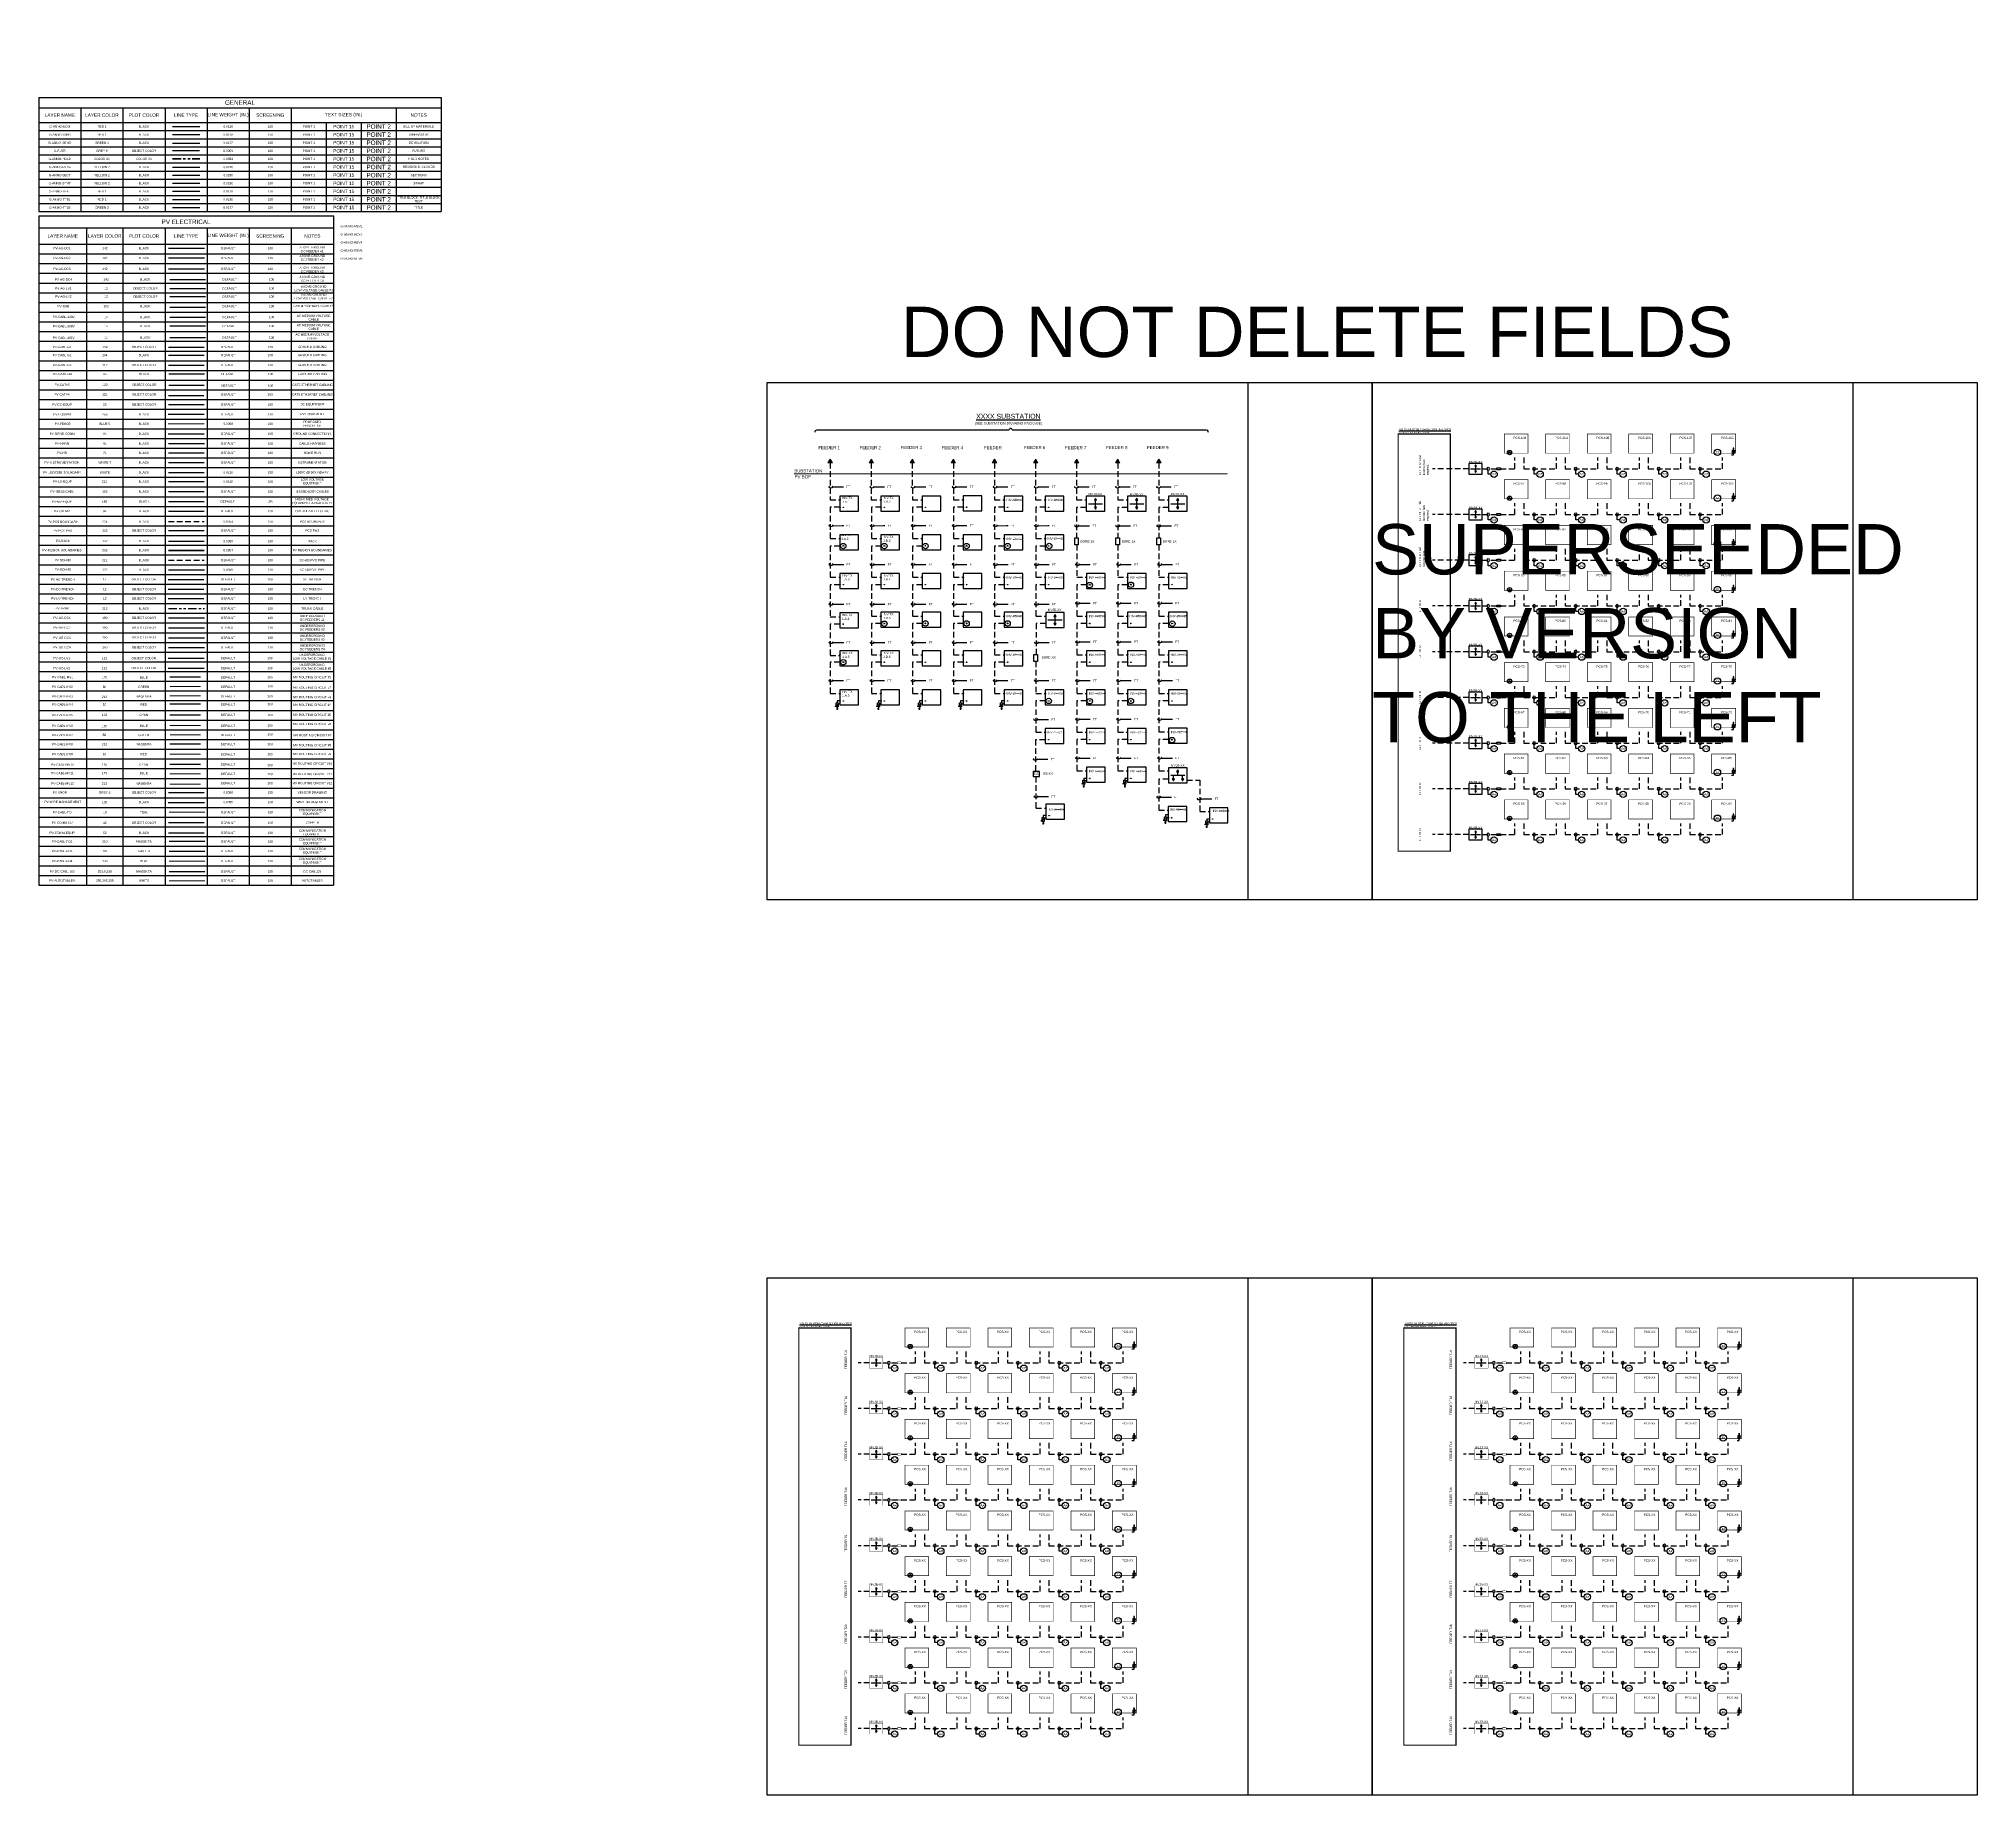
# Model space of a CAD drawing. Header units: feet. Extents: x -17.9 to 68.3, y -75.5 to 2.6.
import ezdxf
from ezdxf import colors
from ezdxf.entities.mleader import LeaderData, LeaderLine
from ezdxf.enums import TextEntityAlignment as Align
from ezdxf.lldxf.tags import DXFTag
from ezdxf.math import Vec2, Vec3

# ---------------------------------------------------------------- set-up
doc = ezdxf.new("R2010")
doc.units = ezdxf.units.FT
doc.header["$MEASUREMENT"] = 0
for name, pattern in [('DASHED2', [0.375, 0.25, -0.125]), ('HIDDEN', [0.375, 0.25, -0.125]), ('PHANTOM', [2.5, 1.25, -0.25, 0.25, -0.25, 0.25, -0.25]), ('PHANTOM2', [1.25, 0.625, -0.125, 0.125, -0.125, 0.125, -0.125]), ('PHANTOM4', [0.6875, 0.3125, 0.0625, -0.0625, 0.0625, -0.0625, 0.0625, -0.0625])]:
    doc.linetypes.add(name, pattern=pattern)
for name, color, linetype in [('E-1LIN', 4, 'Continuous'), ('E-1LIN-CABL-UG', 4, 'HIDDEN'), ('E-1LIN-EQPM-ENCL', 7, 'PHANTOM2'), ('E-HVMV-EQUP', 91, 'Continuous'), ('E-TEXT', 7, 'Continuous'), ('E-TXT', 7, 'Continuous'), ('G-ANNO-BOM', 1, 'Continuous'), ('G-ANNO-DEMO', 3, 'Continuous'), ('G-ANNO-DIMS', 1, 'Continuous'), ('G-ANNO-REV1', 2, 'Continuous'), ('G-ANNO-REV2', 2, 'Continuous'), ('G-ANNO-REV3', 2, 'Continuous'), ('G-ANNO-REV4', 2, 'Continuous'), ('G-ANNO-REV5', 2, 'Continuous'), ('G-ANNO-REV6', 2, 'Continuous'), ('G-ANNO-SECT', 2, 'Continuous'), ('G-ANNO-STMP', 2, 'Continuous'), ('G-ANNO-TEXT', 1, 'Continuous'), ('G-ANNO-TEXT-BOUNDARY', 253, 'Continuous'), ('G-ANNO-TTBL', 1, 'Continuous'), ('G-ANNO-TTLE', 3, 'Continuous'), ('G-FUTR', 8, 'Continuous'), ('G-TEXT', 7, 'Continuous'), ('PV-AC-TRENCH', 12, 'ACTR'), ('PV-AG-DC1', 142, 'DC1'), ('PV-AG-DC2', 142, 'AGDC2'), ('PV-AG-DC3', 142, 'AGDC3'), ('PV-AG-DC4', 142, 'AGDC4'), ('PV-AG-LV1', 12, 'AGLV1'), ('PV-AG-LV2', 12, 'AGLV2'), ('PV-AUTOTABLES', 7, 'Continuous'), ('PV-CAB', 102, 'CAB'), ('PV-CABL-120V', 14, '120V'), ('PV-CABL-208V', 14, '208V'), ('PV-CABL-480V', 14, '480V'), ('PV-CABL-FO', 130, 'FIBER'), ('PV-CABL-FO2', 210, 'FO ROUTING #2'), ('PV-CABL-FO3', 80, 'FO ROUTING #3'), ('PV-CABL-FO4', 170, 'FO ROUTING #4'), ('PV-CABL-G1', 159, 'G1'), ('PV-CABL-G2', 104, 'G2'), ('PV-CABL-G3', 112, 'G3'), ('PV-CABL-G4', 64, 'G4'), ('PV-CABL-MV1', 170, 'MV ROUTING #1'), ('PV-CABL-MV10', 130, 'MV ROUTING #10'), ('PV-CABL-MV11', 170, 'MV ROUTING #11'), ('PV-CABL-MV12', 210, 'MV ROUTING #12'), ('PV-CABL-MV2', 80, 'MV ROUTING #2'), ('PV-CABL-MV3', 210, 'MV ROUTING #3'), ('PV-CABL-MV4', 10, 'MV ROUTING #4'), ('PV-CABL-MV5', 130, 'MV ROUTING #5'), ('PV-CABL-MV6', 170, 'MV ROUTING #6'), ('PV-CABL-MV7', 80, 'MV ROUTING #7'), ('PV-CABL-MV8', 210, 'MV ROUTING #8'), ('PV-CABL-MV9', 10, 'MV ROUTING #9'), ('PV-CATV5', 122, 'CATV5'), ('PV-CATV6', 122, 'CATV6'), ('PV-COMM-CU', 42, 'DASHED2'), ('PV-COMM-EQUIP', 52, 'COMMUNICATION'), ('PV-DC-EQUP', 22, 'Continuous'), ('PV-DC-TRENCH', 12, 'DCTR'), ('PV-EQUIPM', 255, 'Continuous'), ('PV-GRND-CONN', 94, 'Continuous'), ('PV-HARN', 94, 'Continuous'), ('PV-HR', 74, 'Continuous'), ('PV-INSTRUMENTATION', 7, 'Continuous'), ('PV-LBDCMB-BOUNDARY', 7, 'Continuous'), ('PV-LV-EQUP', 212, 'Continuous'), ('PV-LV-TRENCH', 12, 'LVTR'), ('PV-MESS-CABL', 102, 'MESSENGER'), ('PV-MV-EQUIP', 162, 'Continuous'), ('PV-OH-MV', 94, 'OVERHEAD'), ('PV-PCS-PAD', 152, 'Continuous'), ('PV-RACK', 132, 'Continuous'), ('PV-SCH-40', 132, 'Continuous'), ('PV-SCH80', 212, 'HIDDEN'), ('PV-TRNK', 212, 'PHANTOM4'), ('PV-UG-DC1', 190, 'UGDC1'), ('PV-UG-DC2', 190, 'UGDC2'), ('PV-UG-DC3', 190, 'UGDC3'), ('PV-UG-DC4', 190, 'UGDC4'), ('PV-UG-LV1', 122, 'UGLV1'), ('PV-UG-LV2', 122, 'UGLV2'), ('PV-UG-MV-CABLE', 5, 'HIDDEN'), ('PV-VNDR', 8, 'Continuous'), ('PV-WIRE MANAGEMENT', 132, 'Continuous')]:
    doc.layers.add(name, color=color, linetype=linetype)
for name, color, linetype, lineweight in [('G-ANNO-HOLD', 30, 'PHANTOM4', 90), ('PV-FENCE', 5, 'FENCELINE1', 20), ('PV-PCS BOUNDARY', 224, 'DASHED2', 0), ('PV-REGION BOUNDARIES', 232, 'Continuous', 90)]:
    doc.layers.add(name, color=color, linetype=linetype, lineweight=lineweight)
doc.layers.add('G-NPLT', color=67, linetype='Continuous', plot=False)
doc.layers.add('PV-DC-CABL-UG', color=6, linetype='DC_CABLE', true_color=0xff00ff)
doc.styles.add('NEI-A', font='arial.ttf')
doc.styles.get("Standard").update_dxf_attribs({"font": 'arial.ttf'})
tags = doc.linetypes.add('120V', pattern='A,0.176989,-0.050727,["120V",NEI-A,S=0.1,R=0,X=0,Y=-0.05],-0.379482,0.176989', length=0.784187).pattern_tags.tags
tags[6] = DXFTag(74, 10)
tags = doc.linetypes.add('208V', pattern='A,0.176989,-0.050727,["208V",NEI-A,S=0.1,R=0,X=0,Y=-0.05],-0.379482,0.176989', length=0.784187).pattern_tags.tags
tags[6] = DXFTag(74, 10)
tags = doc.linetypes.add('480V', pattern='A,0.176989,-0.050727,["480V",NEI-A,S=0.1,R=0,X=0,Y=-0.05],-0.379482,0.176989', length=0.784187).pattern_tags.tags
tags[6] = DXFTag(74, 10)
tags = doc.linetypes.add('ACTR', pattern='A,0.176989,-0.00441,["AC TR",NEI-A,S=0.1,R=0,X=0,Y=-0.05],-0.425798,0.176989', length=0.784186).pattern_tags.tags
tags[6] = DXFTag(74, 10)
tags = doc.linetypes.add('AGDC2', pattern='A,0.176989,-0.035266,["DC2",NEI-A,S=0.1,R=0,X=0,Y=-0.05],-0.314734,0.176989', length=0.703978).pattern_tags.tags
tags[6] = DXFTag(74, 10)
tags = doc.linetypes.add('AGDC3', pattern='A,0.176989,-0.035266,["DC3",NEI-A,S=0.1,R=0,X=0,Y=-0.05],-0.314734,0.176989', length=0.703978).pattern_tags.tags
tags[6] = DXFTag(74, 10)
tags = doc.linetypes.add('AGDC4', pattern='A,0.176989,-0.035266,["DC4",NEI-A,S=0.1,R=0,X=0,Y=-0.05],-0.314734,0.176989', length=0.703978).pattern_tags.tags
tags[6] = DXFTag(74, 10)
tags = doc.linetypes.add('AGLV1', pattern='A,0.176989,-0.050716,["LV1",NEI-A,S=0.1,R=0,X=0,Y=-0.05],-0.299284,0.176989', length=0.703978).pattern_tags.tags
tags[6] = DXFTag(74, 10)
tags = doc.linetypes.add('AGLV2', pattern='A,0.176989,-0.050716,["LV2",NEI-A,S=0.1,R=0,X=0,Y=-0.05],-0.299284,0.176989', length=0.703978).pattern_tags.tags
tags[6] = DXFTag(74, 10)
tags = doc.linetypes.add('CAB', pattern='A,0.176989,-0.031378,["CAB",NEI-A,S=0.1,R=0,X=0,Y=-0.05],-0.318622,0.176989', length=0.703978).pattern_tags.tags
tags[6] = DXFTag(74, 10)
tags = doc.linetypes.add('CATV5', pattern='A,0.18216,-0.054518,["CATV5",NEI-A,S=0.1,R=0,X=0,Y=-0.05],-0.505136,0.176989', length=0.918803).pattern_tags.tags
tags[6] = DXFTag(74, 10)
tags = doc.linetypes.add('CATV6', pattern='A,0.18216,-0.054518,["CATV6",NEI-A,S=0.1,R=0,X=0,Y=-0.05],-0.505136,0.176989', length=0.918803).pattern_tags.tags
tags[6] = DXFTag(74, 10)
tags = doc.linetypes.add('COMMS', pattern='A,0,-2.4e-05,0.176985,-0.034911,["COMMS",NEI-A,S=0.1,R=0.359014,X=0,Y=-0.049632],-0.572284,0.176985,-4e-06', length=0.961193).pattern_tags.tags
tags[10] = DXFTag(74, 10)
doc.linetypes.add('COMMUNICATION', pattern='A,0.45,-0.25,["COM",Standard,S=0.1,R=0,X=-0.15,Y=-0.05],-0.3', length=1)
tags = doc.linetypes.add('DC1', pattern='A,0.176989,-0.035266,["DC1",NEI-A,S=0.1,R=0,X=0,Y=-0.05],-0.314734,0.176989', length=0.703978).pattern_tags.tags
tags[6] = DXFTag(74, 10)
doc.linetypes.add('DC_CABLE', pattern='A,1,-0.2,["DC",Standard,S=0.1,R=0,X=-0.1,Y=-0.05],-0.2', length=1.4)
tags = doc.linetypes.add('DCTR', pattern='A,0.176989,-0.000454,["DC TR",NEI-A,S=0.1,R=0,X=0,Y=-0.05],-0.429755,0.176989', length=0.784187).pattern_tags.tags
tags[6] = DXFTag(74, 10)
doc.linetypes.add('FENCELINE1', pattern='A,0.25,-0.1,[133,ltypeshp.shx,S=0.1,R=0,X=-0.1,Y=0],-0.1,1', length=1.45)
tags = doc.linetypes.add('FIBER', pattern='A,0.376989,-0.053001,["FO",NEI-A,S=0.1,R=0,X=0,Y=-0.05],-0.246999,0.376989', length=1.053978).pattern_tags.tags
tags[6] = DXFTag(74, 10)
tags = doc.linetypes.add('FO ROUTING #2', pattern='A,1,-0.25,0,0.1,-0.25,["FO2",NEI-A,S=0.5,R=0,X=0,Y=-0.2],-1.5', length=3.1).pattern_tags.tags
tags[12] = DXFTag(74, 10)
tags = doc.linetypes.add('FO ROUTING #3', pattern='A,1,-0.25,0,0.1,-0.25,["FO3",NEI-A,S=0.5,R=0,X=0,Y=-0.2],-1.5', length=3.1).pattern_tags.tags
tags[12] = DXFTag(74, 10)
tags = doc.linetypes.add('FO ROUTING #4', pattern='A,1,-0.25,0,0.1,-0.25,["FO4",NEI-A,S=0.5,R=0,X=0,Y=-0.2],-1.5', length=3.1).pattern_tags.tags
tags[12] = DXFTag(74, 10)
tags = doc.linetypes.add('G1', pattern='A,0.176989,-0.056821,["G1",NEI-A,S=0.1,R=0,X=0,Y=-0.05],-0.243179,0.176989', length=0.653978).pattern_tags.tags
tags[6] = DXFTag(74, 10)
tags = doc.linetypes.add('G2', pattern='A,0.176989,-0.056821,["G2",NEI-A,S=0.1,R=0,X=0,Y=-0.05],-0.243179,0.176989', length=0.653978).pattern_tags.tags
tags[6] = DXFTag(74, 10)
tags = doc.linetypes.add('G3', pattern='A,0.176989,-0.056821,["G3",NEI-A,S=0.1,R=0,X=0,Y=-0.05],-0.243179,0.176989', length=0.653978).pattern_tags.tags
tags[6] = DXFTag(74, 10)
tags = doc.linetypes.add('G4', pattern='A,0.176989,-0.056821,["G4",NEI-A,S=0.1,R=0,X=0,Y=-0.05],-0.243179,0.176989', length=0.653978).pattern_tags.tags
tags[6] = DXFTag(74, 10)
tags = doc.linetypes.add('LVTR', pattern='A,0.176989,-0.015904,["LV TR",NEI-A,S=0.1,R=0,X=0,Y=-0.05],-0.414304,0.176989', length=0.784186).pattern_tags.tags
tags[6] = DXFTag(74, 10)
tags = doc.linetypes.add('MESSENGER', pattern='A,0.176989,-0.031547,["MESS",NEI-A,S=0.1,R=0,X=0,Y=-0.05],-0.429956,0.176989', length=0.815481).pattern_tags.tags
tags[6] = DXFTag(74, 10)
tags = doc.linetypes.add('MV ROUTING #1', pattern='A,1,-0.25,0,0.1,-0.25,["MV1",NEI-A,S=0.5,R=0,X=0,Y=-0.2],-1.5', length=3.1).pattern_tags.tags
tags[12] = DXFTag(74, 10)
tags = doc.linetypes.add('MV ROUTING #10', pattern='A,1,-0.25,0,0.1,-0.25,["MV10",NEI-A,S=0.5,R=0,X=0,Y=-0.2],-1.99', length=3.59).pattern_tags.tags
tags[12] = DXFTag(74, 10)
tags = doc.linetypes.add('MV ROUTING #11', pattern='A,1,-0.25,0,0.1,-0.25,["MV11",NEI-A,S=0.5,R=0,X=0,Y=-0.2],-1.99', length=3.59).pattern_tags.tags
tags[12] = DXFTag(74, 10)
tags = doc.linetypes.add('MV ROUTING #12', pattern='A,1,-0.25,0,0.1,-0.25,["MV12",NEI-A,S=0.5,R=0,X=0,Y=-0.2],-1.99', length=3.59).pattern_tags.tags
tags[12] = DXFTag(74, 10)
tags = doc.linetypes.add('MV ROUTING #2', pattern='A,1,-0.25,0,0.1,-0.25,["MV2",NEI-A,S=0.5,R=0,X=0,Y=-0.2],-1.5', length=3.1).pattern_tags.tags
tags[12] = DXFTag(74, 10)
tags = doc.linetypes.add('MV ROUTING #3', pattern='A,1,-0.25,0,0.1,-0.25,["MV3",NEI-A,S=0.5,R=0,X=0,Y=-0.2],-1.5', length=3.1).pattern_tags.tags
tags[12] = DXFTag(74, 10)
tags = doc.linetypes.add('MV ROUTING #4', pattern='A,1,-0.25,0,0.1,-0.25,["MV4",NEI-A,S=0.5,R=0,X=0,Y=-0.2],-1.5', length=3.1).pattern_tags.tags
tags[12] = DXFTag(74, 10)
tags = doc.linetypes.add('MV ROUTING #5', pattern='A,1,-0.25,0,0.1,-0.25,["MV5",NEI-A,S=0.5,R=0,X=0,Y=-0.2],-1.5', length=3.1).pattern_tags.tags
tags[12] = DXFTag(74, 10)
tags = doc.linetypes.add('MV ROUTING #6', pattern='A,1,-0.25,0,0.1,-0.25,["MV6",NEI-A,S=0.5,R=0,X=0,Y=-0.2],-1.5', length=3.1).pattern_tags.tags
tags[12] = DXFTag(74, 10)
tags = doc.linetypes.add('MV ROUTING #7', pattern='A,1,-0.25,0,0.1,-0.25,["MV7",NEI-A,S=0.5,R=0,X=0,Y=-0.2],-1.5', length=3.1).pattern_tags.tags
tags[12] = DXFTag(74, 10)
tags = doc.linetypes.add('MV ROUTING #8', pattern='A,1,-0.25,0,0.1,-0.25,["MV8",NEI-A,S=0.5,R=0,X=0,Y=-0.2],-1.5', length=3.1).pattern_tags.tags
tags[12] = DXFTag(74, 10)
tags = doc.linetypes.add('MV ROUTING #9', pattern='A,1,-0.25,0,0.1,-0.25,["MV9",NEI-A,S=0.5,R=0,X=0,Y=-0.2],-1.5', length=3.1).pattern_tags.tags
tags[12] = DXFTag(74, 10)
tags = doc.linetypes.add('OVERHEAD', pattern='A,0.226989,-0.048636,["OHE",NEI-A,S=0.1,R=0,X=0,Y=-0.05],-0.351364,0.226989', length=0.853978).pattern_tags.tags
tags[6] = DXFTag(74, 10)
tags = doc.linetypes.add('UGDC1', pattern='A,0.176989,-0.035266,["DC1",NEI-A,S=0.1,R=0,X=0,Y=-0.05],-0.314734,0.176989', length=0.703978).pattern_tags.tags
tags[6] = DXFTag(74, 10)
tags = doc.linetypes.add('UGDC2', pattern='A,0.176989,-0.035266,["DC2",NEI-A,S=0.1,R=0,X=0,Y=-0.05],-0.314734,0.176989', length=0.703978).pattern_tags.tags
tags[6] = DXFTag(74, 10)
tags = doc.linetypes.add('UGDC3', pattern='A,0.176989,-0.035266,["DC3",NEI-A,S=0.1,R=0,X=0,Y=-0.05],-0.314734,0.176989', length=0.703978).pattern_tags.tags
tags[6] = DXFTag(74, 10)
tags = doc.linetypes.add('UGDC4', pattern='A,0.176989,-0.035266,["DC4",NEI-A,S=0.1,R=0,X=0,Y=-0.05],-0.314734,0.176989', length=0.703978).pattern_tags.tags
tags[6] = DXFTag(74, 10)
tags = doc.linetypes.add('UGLV1', pattern='A,0.176989,-0.050716,["LV1",NEI-A,S=0.1,R=0,X=0,Y=-0.05],-0.299284,0.176989', length=0.703978).pattern_tags.tags
tags[6] = DXFTag(74, 10)
tags = doc.linetypes.add('UGLV2', pattern='A,0.176989,-0.050716,["LV2",NEI-A,S=0.1,R=0,X=0,Y=-0.05],-0.299284,0.176989', length=0.703978).pattern_tags.tags
tags[6] = DXFTag(74, 10)

# ---------------------------------------------------------------- blocks, each defined once
blk = doc.blocks.new('*T26')
at = {"color": 0, "linetype": 'ByBlock', "lineweight": -2, "transparency": 16777216}
for p, q in [((0, 0), (13.101, 0)), ((0, 0), (0, -29.763)), ((13.101, 0), (13.101, -29.763)), ((0, -0.525), (13.101, -0.525)), ((2.127, -0.525), (2.127, -29.763)), ((3.743, -0.525), (3.743, -29.763)), ((5.615, -0.525), (5.615, -29.763)), ((7.486, -0.525), (7.486, -29.763)), ((9.358, -0.525), (9.358, -29.763)), ((11.23, -0.525), (11.23, -29.763)), ((0, -1.256), (13.101, -1.256)), ((0, -1.688), (13.101, -1.688)), ((0, -2.12), (13.101, -2.12)), ((0, -2.552), (13.101, -2.552)), ((0, -2.984), (13.101, -2.984)), ((0, -3.416), (13.101, -3.416)), ((0, -3.848), (13.101, -3.848)), ((0, -4.28), (13.101, -4.28)), ((0, -4.712), (13.101, -4.712)), ((0, -5.144), (13.101, -5.144)), ((0, -5.575), (13.101, -5.575)), ((0, -6.007), (13.101, -6.007)), ((0, -6.439), (13.101, -6.439)), ((0, -6.871), (13.101, -6.871)), ((0, -7.303), (13.101, -7.303)), ((0, -7.735), (13.101, -7.735)), ((0, -8.167), (13.101, -8.167)), ((0, -8.599), (13.101, -8.599)), ((0, -9.031), (13.101, -9.031)), ((0, -9.463), (13.101, -9.463)), ((0, -9.895), (13.101, -9.895)), ((0, -10.327), (13.101, -10.327)), ((0, -10.758), (13.101, -10.758)), ((0, -11.19), (13.101, -11.19)), ((0, -11.622), (13.101, -11.622)), ((0, -12.054), (13.101, -12.054)), ((0, -12.486), (13.101, -12.486)), ((0, -12.918), (13.101, -12.918)), ((0, -13.35), (13.101, -13.35)), ((0, -13.782), (13.101, -13.782)), ((0, -14.214), (13.101, -14.214)), ((0, -14.646), (13.101, -14.646)), ((0, -15.078), (13.101, -15.078)), ((0, -15.51), (13.101, -15.51)), ((0, -15.941), (13.101, -15.941)), ((0, -16.373), (13.101, -16.373)), ((0, -16.805), (13.101, -16.805)), ((0, -17.237), (13.101, -17.237)), ((0, -17.669), (13.101, -17.669)), ((0, -18.101), (13.101, -18.101)), ((0, -18.533), (13.101, -18.533)), ((0, -18.965), (13.101, -18.965)), ((0, -19.397), (13.101, -19.397)), ((0, -19.829), (13.101, -19.829)), ((0, -20.261), (13.101, -20.261)), ((0, -20.693), (13.101, -20.693)), ((0, -21.125), (13.101, -21.125)), ((0, -21.556), (13.101, -21.556)), ((0, -21.988), (13.101, -21.988)), ((0, -22.42), (13.101, -22.42)), ((0, -22.852), (13.101, -22.852)), ((0, -23.284), (13.101, -23.284)), ((0, -23.716), (13.101, -23.716)), ((0, -24.148), (13.101, -24.148)), ((0, -24.58), (13.101, -24.58)), ((0, -25.012), (13.101, -25.012)), ((0, -25.444), (13.101, -25.444)), ((0, -25.876), (13.101, -25.876)), ((0, -26.308), (13.101, -26.308)), ((0, -26.739), (13.101, -26.739)), ((0, -27.171), (13.101, -27.171)), ((0, -27.603), (13.101, -27.603)), ((0, -28.035), (13.101, -28.035)), ((0, -28.467), (13.101, -28.467)), ((0, -28.899), (13.101, -28.899)), ((0, -29.331), (13.101, -29.331)), ((0, -29.763), (13.101, -29.763))]:
    blk.add_line(p, q, dxfattribs=at)
at = {"color": 0, "transparency": 16777216, "attachment_point": 5, "style": 'NEI-A'}
for s, insert, char_height, width in [('LAYER NAME', (1.063, -0.891), 0.15, 2.00687), ('LAYER COLOR', (2.935, -0.891), 0.15, 1.49637), ('PLOT COLOR', (4.679, -0.891), 0.15, 1.75162), ('PV ELECTRICAL', (6.551, -0.263), 0.2, 12.98132), ('LINE TYPE', (6.551, -0.891), 0.15, 1.75162), ('LINE WEIGHT (IN.)', (8.422, -0.891), 0.15, 1.75162), ('SCREENING', (10.294, -0.891), 0.15, 1.75162), ('NOTES', (12.166, -0.891), 0.15, 1.75162)]:
    blk.add_mtext(s, dxfattribs=dict(at, insert=insert, char_height=char_height, width=width))
blk = doc.blocks.new('*T27')
at = {"color": 0, "linetype": 'ByBlock', "lineweight": -2, "transparency": 16777216}
for p, q in [((0, 0), (17.895, 0)), ((0, 0), (0, -5.072)), ((17.895, 0), (17.895, -5.072)), ((0, -0.453), (17.895, -0.453)), ((1.872, -0.453), (1.872, -5.072)), ((3.743, -0.453), (3.743, -5.072)), ((5.615, -0.453), (5.615, -5.072)), ((7.486, -0.453), (7.486, -5.072)), ((9.358, -0.453), (9.358, -5.072)), ((11.23, -0.453), (11.23, -5.072)), ((15.895, -0.453), (15.895, -5.072)), ((0, -1.112), (17.895, -1.112)), ((0, -1.472), (17.895, -1.472)), ((12.785, -1.112), (12.785, -5.072)), ((14.34, -1.112), (14.34, -5.072)), ((0, -1.832), (17.895, -1.832)), ((0, -2.192), (17.895, -2.192)), ((0, -2.552), (17.895, -2.552)), ((0, -2.912), (17.895, -2.912)), ((0, -3.272), (17.895, -3.272)), ((0, -3.632), (17.895, -3.632)), ((0, -3.992), (17.895, -3.992)), ((0, -4.352), (17.895, -4.352)), ((0, -4.712), (17.895, -4.712)), ((0, -5.072), (17.895, -5.072))]:
    blk.add_line(p, q, dxfattribs=at)
at = {"color": 0, "transparency": 16777216, "attachment_point": 5, "style": 'NEI-A'}
for s, insert, char_height, width in [('LAYER NAME', (0.936, -0.783), 0.15, 1.75162), ('LAYER COLOR', (2.807, -0.783), 0.15, 1.75162), ('PLOT COLOR', (4.679, -0.783), 0.15, 1.75162), ('LINE TYPE', (6.551, -0.783), 0.15, 1.75162), ('LINE WEIGHT (IN.)', (8.422, -0.783), 0.15, 1.75162), ('GENERAL', (8.948, -0.227), 0.2, 17.7751), ('SCREENING', (10.294, -0.783), 0.15, 1.75162), ('TEXT SIZES (IN.)', (13.562, -0.783), 0.15, 4.5454), ('NOTES', (16.895, -0.783), 0.15, 1.88)]:
    blk.add_mtext(s, dxfattribs=dict(at, insert=insert, char_height=char_height, width=width))
blk = doc.blocks.new('PCS')
at = {"layer": 'E-1LIN-EQPM-ENCL', "linetype": 'Continuous', "const_width": 0.0266}
blk.add_lwpolyline([(1.057, 0), (0, 0), (0, -0.851), (1.057, -0.851)], close=True, dxfattribs=at)
blk = doc.blocks.new('1LIN-PCS-TERMINATION_DF')
at = {"linetype": 'Continuous'}
h = blk.add_hatch(color=4, dxfattribs=at)
h.dxf.hatch_style = 1
h.paths.add_polyline_path([(0, 0), (-0.04, -0.069), (0.04, -0.069)])
at = {"color": 4, "linetype": 'Continuous'}
blk.add_lwpolyline([(-0.04, -0.069), (0.04, -0.069), (0, 0)], close=True, dxfattribs=at)
blk = doc.blocks.new('*U22')
at = {"linetype": 'Continuous'}
for p, q in [((-0.266, 0), (-0.266, 0.165)), ((-0.141, 0), (-0.266, 0))]:
    blk.add_line(p, q, dxfattribs=at)
blk.add_circle((0, 0), 0.141, dxfattribs=at)
blk.add_ellipse((-0.266, 0.243), major_axis=(0, 0.0781), ratio=0.6, dxfattribs=at)
at = {"style": 'NEI-A'}
blk.add_attdef('CONDUCTOR_SCHEDULE', text='', height=0.109, dxfattribs=at).set_placement((0, 0), align=Align.MIDDLE_CENTER)
blk = doc.blocks.new('FAULT INDICATOR')
at = {"layer": 'E-1LIN'}
blk.add_circle((0, 0), 0.141, dxfattribs=at)
at = {"layer": 'E-1LIN', "insert": (-0.058, 0.056), "char_height": 0.1, "attachment_point": 1, "style": 'NEI-A'}
blk.add_mtext_dynamic_manual_height_columns('FI', width=0.49016, gutter_width=0.547, heights=[0], dxfattribs=at)
blk = doc.blocks.new('GAD')
at = {"layer": 'E-1LIN'}
for p, q in [((-0.044, 0.013), (0.044, 0.013)), ((-0.009, 0.043), (0.009, 0.043)), ((-0.071, -0.017), (0.071, -0.017))]:
    blk.add_line(p, q, dxfattribs=at)
blk.add_circle((0, 0), 0.0964, dxfattribs=at)
blk = doc.blocks.new('A$Cc326a1cc')
for p, q in [((-0.49, 0.03), (-0.49, -0.02)), ((-0.47, 0.04), (-0.47, -0.04)), ((-0.44, 0.05), (-0.44, -0.05)), ((-0.35, 0), (-0.44, 0))]:
    blk.add_line(p, q)
for points in [[(-0.35, 0.1), (-0.3, 0.1)], [(-0.3, 0.1), (-0.15, -0.1)], [(0, 0), (-0.11, 0)], [(-0.11, -0.1), (-0.15, -0.1)]]:
    blk.add_lwpolyline(points)
blk.add_lwpolyline([(-0.11, 0.06), (-0.11, -0.06), (-0.35, -0.06), (-0.35, 0.06)], close=True)
blk = doc.blocks.new('*U29')
at = {"linetype": 'Continuous'}
for p, q in [((-0.266, 0), (-0.266, 0.165)), ((-0.141, 0), (-0.266, 0))]:
    blk.add_line(p, q, dxfattribs=at)
blk.add_circle((0, 0), 0.141, dxfattribs=at)
blk.add_ellipse((-0.266, 0.243), major_axis=(0, 0.0781), ratio=0.6, dxfattribs=at)
at = {"style": 'NEI-A'}
blk.add_attdef('CONDUCTOR_SCHEDULE', text='', height=0.109, dxfattribs=at).set_placement((0, 0), align=Align.MIDDLE_CENTER)
blk = doc.blocks.new('*U45')
at = {"linetype": 'Continuous'}
blk.add_lwpolyline([(0.828, 0.167), (0, 0.167), (0, -0.5), (0.828, -0.5)], close=True, dxfattribs=at)
at = {"layer": 'Defpoints', "linetype": 'DASHED2'}
for centre in [(0, 0), (0, -0.333), (0.15, -0.333)]:
    blk.add_circle(centre, 0.01, dxfattribs=at)
blk = doc.blocks.new('ARROW')
h = blk.add_hatch()
h.set_pattern_fill('ANSI31', color=256)
h.paths.add_polyline_path([(0, 0), (-0.074, -0.114), (0.066, -0.114)])
h = blk.add_hatch(color=256)
h.dxf.hatch_style = 1
h.paths.add_polyline_path([(0, 0), (-0.074, -0.114), (0.066, -0.114)])
blk.add_lwpolyline([(0, 0), (-0.074, -0.114), (0.066, -0.114), (0, 0)], close=True)
blk = doc.blocks.new('*U51')
h = blk.add_hatch(color=256)
h.dxf.hatch_style = 1
h.paths.add_polyline_path([(0.299, 0.175), (0.262, 0.113), (0.335, 0.113)])
h = blk.add_hatch(color=256)
h.dxf.hatch_style = 1
h.paths.add_polyline_path([(0.299, -0.175), (0.335, -0.113), (0.262, -0.113)])
for points in [[(0.074, 0), (0.524, 0)], [(0.299, -0.113), (0.299, 0.113)]]:
    blk.add_lwpolyline(points)
for points in [[(0.262, 0.113), (0.335, 0.113), (0.299, 0.175)], [(0.335, -0.113), (0.262, -0.113), (0.299, -0.175)]]:
    blk.add_lwpolyline(points, close=True)
at = {"layer": 'PV-MV-EQUIP', "linetype": 'Continuous'}
blk.add_lwpolyline([(0, -0.24), (0.597, -0.24), (0.597, 0.24), (0, 0.24)], close=True, dxfattribs=at)
blk = doc.blocks.new('Equipment Callout Arrowhead .75')
at = {"color": 0}
blk.add_ellipse((-0.25, 0), major_axis=(0.743, 0), ratio=0.350959, start_param=-0.80282, end_param=3.944413, dxfattribs=at)
blk = doc.blocks.new('*U46')
at = {"linetype": 'Continuous'}
blk.add_lwpolyline([(0.828, 0.167), (0, 0.167), (0, -0.5), (0.828, -0.5)], close=True, dxfattribs=at)
at = {"layer": 'Defpoints', "linetype": 'DASHED2'}
for centre in [(0, 0), (0, -0.333), (0.15, -0.333)]:
    blk.add_circle(centre, 0.01, dxfattribs=at)
blk = doc.blocks.new('*U47')
at = {"linetype": 'Continuous'}
blk.add_lwpolyline([(0.828, 0.167), (0, 0.167), (0, -0.5), (0.828, -0.5)], close=True, dxfattribs=at)
at = {"layer": 'Defpoints', "linetype": 'DASHED2'}
for centre in [(0, 0), (0, -0.333), (0.15, -0.333)]:
    blk.add_circle(centre, 0.01, dxfattribs=at)
blk = doc.blocks.new('*U48')
at = {"linetype": 'Continuous'}
blk.add_lwpolyline([(0.828, 0.167), (0, 0.167), (0, -0.5), (0.828, -0.5)], close=True, dxfattribs=at)
at = {"layer": 'Defpoints', "linetype": 'DASHED2'}
for centre in [(0, 0), (0, -0.333), (0.15, -0.333)]:
    blk.add_circle(centre, 0.01, dxfattribs=at)
blk = doc.blocks.new('3 WAY MV JB')
h = blk.add_hatch(color=256)
h.dxf.hatch_style = 1
h.paths.add_polyline_path([(0.173, -0.445), (0.211, -0.378), (0.134, -0.378)])
h = blk.add_hatch(color=256)
h.dxf.hatch_style = 1
h.paths.add_polyline_path([(0.32, -0.07), (0.282, -0.137), (0.359, -0.137)])
h = blk.add_hatch(color=256)
h.dxf.hatch_style = 1
h.paths.add_polyline_path([(0.488, -0.445), (0.526, -0.378), (0.449, -0.378)])
for points in [[(0.079, -0.258), (0.562, -0.258)], [(0.173, -0.378), (0.173, -0.258)], [(0.32, -0.258), (0.32, -0.137)], [(0.488, -0.378), (0.488, -0.258)]]:
    blk.add_lwpolyline(points)
for points in [[(0.211, -0.378), (0.134, -0.378), (0.173, -0.445)], [(0.282, -0.137), (0.359, -0.137), (0.32, -0.07)], [(0.526, -0.378), (0.449, -0.378), (0.488, -0.445)]]:
    blk.add_lwpolyline(points, close=True)
at = {"layer": 'PV-MV-EQUIP', "linetype": 'Continuous'}
blk.add_lwpolyline([(0, -0.515), (0.641, -0.515), (0.641, 0), (0, 0)], close=True, dxfattribs=at)

msp = doc.modelspace()

# ---------------------------------------------------------------- hatches: boundary and pattern name
at = {"layer": 'E-1LIN'}
h = msp.add_hatch(color=256, dxfattribs=at)
h.dxf.hatch_style = 1
h.paths.add_polyline_path([(19.349, -56.438), (19.385, -56.375), (19.313, -56.375)])
h = msp.add_hatch(color=256, dxfattribs=at)
h.dxf.hatch_style = 1
h.paths.add_polyline_path([(46.258, -56.438), (46.294, -56.375), (46.222, -56.375)])
h = msp.add_hatch(color=256, dxfattribs=at)
h.dxf.hatch_style = 1
h.paths.add_polyline_path([(19.349, -58.471), (19.385, -58.409), (19.313, -58.409)])
h = msp.add_hatch(color=256, dxfattribs=at)
h.dxf.hatch_style = 1
h.paths.add_polyline_path([(46.258, -58.471), (46.294, -58.409), (46.222, -58.409)])
h = msp.add_hatch(color=256, dxfattribs=at)
h.dxf.hatch_style = 1
h.paths.add_polyline_path([(19.349, -60.505), (19.385, -60.442), (19.313, -60.442)])
h = msp.add_hatch(color=256, dxfattribs=at)
h.dxf.hatch_style = 1
h.paths.add_polyline_path([(46.258, -60.505), (46.294, -60.442), (46.222, -60.442)])
h = msp.add_hatch(color=256, dxfattribs=at)
h.dxf.hatch_style = 1
h.paths.add_polyline_path([(19.349, -62.538), (19.385, -62.476), (19.313, -62.476)])
h = msp.add_hatch(color=256, dxfattribs=at)
h.dxf.hatch_style = 1
h.paths.add_polyline_path([(46.258, -62.538), (46.294, -62.476), (46.222, -62.476)])
h = msp.add_hatch(color=256, dxfattribs=at)
h.dxf.hatch_style = 1
h.paths.add_polyline_path([(19.349, -64.572), (19.385, -64.51), (19.313, -64.51)])
h = msp.add_hatch(color=256, dxfattribs=at)
h.dxf.hatch_style = 1
h.paths.add_polyline_path([(46.258, -64.572), (46.294, -64.51), (46.222, -64.51)])
h = msp.add_hatch(color=256, dxfattribs=at)
h.dxf.hatch_style = 1
h.paths.add_polyline_path([(19.349, -66.606), (19.385, -66.543), (19.313, -66.543)])
h = msp.add_hatch(color=256, dxfattribs=at)
h.dxf.hatch_style = 1
h.paths.add_polyline_path([(46.258, -66.606), (46.294, -66.543), (46.222, -66.543)])
h = msp.add_hatch(color=256, dxfattribs=at)
h.dxf.hatch_style = 1
h.paths.add_polyline_path([(19.349, -68.639), (19.385, -68.577), (19.313, -68.577)])
h = msp.add_hatch(color=256, dxfattribs=at)
h.dxf.hatch_style = 1
h.paths.add_polyline_path([(46.258, -68.639), (46.294, -68.577), (46.222, -68.577)])
h = msp.add_hatch(color=256, dxfattribs=at)
h.dxf.hatch_style = 1
h.paths.add_polyline_path([(19.349, -70.673), (19.385, -70.611), (19.313, -70.611)])
h = msp.add_hatch(color=256, dxfattribs=at)
h.dxf.hatch_style = 1
h.paths.add_polyline_path([(46.258, -70.673), (46.294, -70.611), (46.222, -70.611)])
h = msp.add_hatch(color=256, dxfattribs=at)
h.dxf.hatch_style = 1
h.paths.add_polyline_path([(19.349, -72.707), (19.385, -72.644), (19.313, -72.644)])
h = msp.add_hatch(color=256, dxfattribs=at)
h.dxf.hatch_style = 1
h.paths.add_polyline_path([(46.258, -72.707), (46.294, -72.644), (46.222, -72.644)])
at = {"layer": 'PV-EQUIPM'}
h = msp.add_hatch(color=256, dxfattribs=at)
h.dxf.hatch_style = 1
h.paths.add_polyline_path([(46.003, -16.68), (46.039, -16.618), (45.967, -16.618)])
h = msp.add_hatch(color=256, dxfattribs=at)
h.dxf.hatch_style = 1
h.paths.add_polyline_path([(46.003, -18.714), (46.039, -18.651), (45.967, -18.651)])
h = msp.add_hatch(color=256, dxfattribs=at)
h.dxf.hatch_style = 1
h.paths.add_polyline_path([(46.003, -20.747), (46.039, -20.685), (45.967, -20.685)])
h = msp.add_hatch(color=256, dxfattribs=at)
h.dxf.hatch_style = 1
h.paths.add_polyline_path([(46.003, -22.781), (46.039, -22.718), (45.967, -22.718)])
h = msp.add_hatch(color=256, dxfattribs=at)
h.dxf.hatch_style = 1
h.paths.add_polyline_path([(46.003, -24.814), (46.039, -24.752), (45.967, -24.752)])
h = msp.add_hatch(color=256, dxfattribs=at)
h.dxf.hatch_style = 1
h.paths.add_polyline_path([(46.003, -26.848), (46.039, -26.786), (45.967, -26.786)])
h = msp.add_hatch(color=256, dxfattribs=at)
h.dxf.hatch_style = 1
h.paths.add_polyline_path([(46.003, -28.882), (46.039, -28.819), (45.967, -28.819)])
h = msp.add_hatch(color=256, dxfattribs=at)
h.dxf.hatch_style = 1
h.paths.add_polyline_path([(46.003, -30.915), (46.039, -30.853), (45.967, -30.853)])
h = msp.add_hatch(color=256, dxfattribs=at)
h.dxf.hatch_style = 1
h.paths.add_polyline_path([(46.003, -32.949), (46.039, -32.886), (45.967, -32.886)])

# ---------------------------------------------------------------- linework, layer by layer
msp.add_line((0, 0), (0, -3))
at = {"layer": 'Defpoints', "color": 5}
for p, q in [((35.875, -12.676), (35.875, -35.686)), ((62.784, -12.676), (62.784, -35.686)), ((35.875, -52.491), (35.875, -75.502)), ((62.784, -52.491), (62.784, -75.502))]:
    msp.add_line(p, q, dxfattribs=at)
for points in [[(14.495, -12.676), (41.404, -12.676), (41.404, -35.686), (14.495, -35.686)], [(41.404, -12.676), (68.314, -12.676), (68.314, -35.686), (41.404, -35.686)], [(14.495, -52.491), (41.404, -52.491), (41.404, -75.502), (14.495, -75.502)], [(41.404, -52.491), (68.314, -52.491), (68.314, -75.502), (41.404, -75.502)]]:
    msp.add_lwpolyline(points, close=True, dxfattribs=at)
at = {"layer": 'E-1LIN'}
for p, q in [((19.125, -56.268), (19.573, -56.268)), ((19.349, -56.158), (19.349, -56.268)), ((19.349, -56.375), (19.349, -56.266)), ((46.034, -56.268), (46.482, -56.268)), ((46.258, -56.158), (46.258, -56.268)), ((46.258, -56.375), (46.258, -56.266)), ((19.125, -58.301), (19.573, -58.301)), ((19.349, -58.192), (19.349, -58.301)), ((19.349, -58.409), (19.349, -58.3)), ((46.034, -58.301), (46.482, -58.301)), ((46.258, -58.192), (46.258, -58.301)), ((46.258, -58.409), (46.258, -58.3)), ((19.125, -60.335), (19.573, -60.335)), ((19.349, -60.226), (19.349, -60.335)), ((19.349, -60.442), (19.349, -60.333)), ((46.034, -60.335), (46.482, -60.335)), ((46.258, -60.226), (46.258, -60.335)), ((46.258, -60.442), (46.258, -60.333)), ((19.125, -62.368), (19.573, -62.368)), ((19.349, -62.259), (19.349, -62.368)), ((19.349, -62.476), (19.349, -62.367)), ((46.034, -62.368), (46.482, -62.368)), ((46.258, -62.259), (46.258, -62.368)), ((46.258, -62.476), (46.258, -62.367)), ((19.125, -64.402), (19.573, -64.402)), ((19.349, -64.293), (19.349, -64.402)), ((19.349, -64.51), (19.349, -64.4)), ((46.034, -64.402), (46.482, -64.402)), ((46.258, -64.293), (46.258, -64.402)), ((46.258, -64.51), (46.258, -64.4)), ((19.349, -66.326), (19.349, -66.436)), ((46.258, -66.326), (46.258, -66.436)), ((19.125, -66.436), (19.573, -66.436)), ((19.349, -66.543), (19.349, -66.434)), ((46.034, -66.436), (46.482, -66.436)), ((46.258, -66.543), (46.258, -66.434)), ((19.125, -68.469), (19.573, -68.469)), ((19.349, -68.36), (19.349, -68.469)), ((19.349, -68.577), (19.349, -68.468)), ((46.034, -68.469), (46.482, -68.469)), ((46.258, -68.36), (46.258, -68.469)), ((46.258, -68.577), (46.258, -68.468)), ((19.125, -70.503), (19.573, -70.503)), ((19.349, -70.394), (19.349, -70.503)), ((19.349, -70.611), (19.349, -70.501)), ((46.034, -70.503), (46.482, -70.503)), ((46.258, -70.394), (46.258, -70.503)), ((46.258, -70.611), (46.258, -70.501)), ((19.125, -72.536), (19.573, -72.536)), ((19.349, -72.427), (19.349, -72.536)), ((19.349, -72.644), (19.349, -72.535)), ((46.034, -72.536), (46.482, -72.536)), ((46.258, -72.427), (46.258, -72.536)), ((46.258, -72.644), (46.258, -72.535))]:
    msp.add_line(p, q, dxfattribs=at)
for points in [[(17.733, -26.836), (17.617, -26.836)], [(19.56, -26.836), (19.444, -26.836)], [(21.387, -26.836), (21.271, -26.836)], [(23.215, -26.836), (23.099, -26.836)], [(25.042, -26.836), (24.926, -26.836)], [(28.696, -30.28), (28.58, -30.28)], [(30.523, -30.28), (30.407, -30.28)], [(26.891, -31.934), (26.775, -31.934)], [(32.328, -31.903), (32.212, -31.903)], [(34.164, -32.089), (34.049, -32.089)]]:
    msp.add_lwpolyline(points, dxfattribs=at)
for points in [[(19.385, -56.375), (19.313, -56.375), (19.349, -56.438)], [(46.294, -56.375), (46.222, -56.375), (46.258, -56.438)], [(19.385, -58.409), (19.313, -58.409), (19.349, -58.471)], [(46.294, -58.409), (46.222, -58.409), (46.258, -58.471)], [(19.385, -60.442), (19.313, -60.442), (19.349, -60.505)], [(46.294, -60.442), (46.222, -60.442), (46.258, -60.505)], [(19.385, -62.476), (19.313, -62.476), (19.349, -62.538)], [(46.294, -62.476), (46.222, -62.476), (46.258, -62.538)], [(19.385, -64.51), (19.313, -64.51), (19.349, -64.572)], [(46.294, -64.51), (46.222, -64.51), (46.258, -64.572)], [(19.385, -66.543), (19.313, -66.543), (19.349, -66.606)], [(46.294, -66.543), (46.222, -66.543), (46.258, -66.606)], [(19.385, -68.577), (19.313, -68.577), (19.349, -68.639)], [(46.294, -68.577), (46.222, -68.577), (46.258, -68.639)], [(19.385, -70.611), (19.313, -70.611), (19.349, -70.673)], [(46.294, -70.611), (46.222, -70.611), (46.258, -70.673)], [(19.385, -72.644), (19.313, -72.644), (19.349, -72.707)], [(46.294, -72.644), (46.222, -72.644), (46.258, -72.707)]]:
    msp.add_lwpolyline(points, close=True, dxfattribs=at)
at = {"layer": 'E-1LIN-CABL-UG'}
for points in [[(20.456, -56.269), (21.101, -56.269), (21.101, -55.769)], [(21.494, -55.769), (21.494, -56.269), (22.947, -56.269), (22.947, -55.769)], [(23.34, -55.769), (23.34, -56.269), (24.793, -56.269), (24.793, -55.769)], [(25.186, -55.769), (25.186, -56.269), (26.639, -56.269), (26.639, -55.769)], [(27.032, -55.769), (27.032, -56.269), (28.484, -56.269), (28.484, -55.769)], [(28.878, -55.769), (28.878, -56.269), (30.33, -56.269), (30.33, -55.769)], [(47.365, -56.269), (48.01, -56.269), (48.01, -55.769)], [(48.403, -55.769), (48.403, -56.269), (49.856, -56.269), (49.856, -55.769)], [(50.249, -55.769), (50.249, -56.269), (51.702, -56.269), (51.702, -55.769)], [(52.095, -55.769), (52.095, -56.269), (53.548, -56.269), (53.548, -55.769)], [(53.941, -55.769), (53.941, -56.269), (55.393, -56.269), (55.393, -55.769)], [(55.787, -55.769), (55.787, -56.269), (57.239, -56.269), (57.239, -55.769)], [(19.051, -56.269), (18.551, -56.269)], [(19.648, -56.269), (20.294, -56.269)], [(45.96, -56.269), (45.46, -56.269)], [(46.557, -56.269), (47.203, -56.269)], [(19.051, -58.303), (18.551, -58.303)], [(19.648, -58.303), (20.294, -58.303)], [(20.456, -58.303), (21.101, -58.303), (21.101, -57.803)], [(21.494, -57.803), (21.494, -58.303), (22.947, -58.303), (22.947, -57.803)], [(23.34, -57.803), (23.34, -58.303), (24.793, -58.303), (24.793, -57.803)], [(25.186, -57.803), (25.186, -58.303), (26.639, -58.303), (26.639, -57.803)], [(27.032, -57.803), (27.032, -58.303), (28.484, -58.303), (28.484, -57.803)], [(28.878, -57.803), (28.878, -58.303), (30.33, -58.303), (30.33, -57.803)], [(45.96, -58.303), (45.46, -58.303)], [(46.557, -58.303), (47.203, -58.303)], [(47.365, -58.303), (48.01, -58.303), (48.01, -57.803)], [(48.403, -57.803), (48.403, -58.303), (49.856, -58.303), (49.856, -57.803)], [(50.249, -57.803), (50.249, -58.303), (51.702, -58.303), (51.702, -57.803)], [(52.095, -57.803), (52.095, -58.303), (53.548, -58.303), (53.548, -57.803)], [(53.941, -57.803), (53.941, -58.303), (55.393, -58.303), (55.393, -57.803)], [(55.787, -57.803), (55.787, -58.303), (57.239, -58.303), (57.239, -57.803)], [(19.051, -60.336), (18.551, -60.336)], [(19.648, -60.336), (20.294, -60.336)], [(20.456, -60.336), (21.101, -60.336), (21.101, -59.836)], [(21.494, -59.836), (21.494, -60.336), (22.947, -60.336), (22.947, -59.836)], [(23.34, -59.836), (23.34, -60.336), (24.793, -60.336), (24.793, -59.836)], [(25.186, -59.836), (25.186, -60.336), (26.639, -60.336), (26.639, -59.836)], [(27.032, -59.836), (27.032, -60.336), (28.484, -60.336), (28.484, -59.836)], [(28.878, -59.836), (28.878, -60.336), (30.33, -60.336), (30.33, -59.836)], [(45.96, -60.336), (45.46, -60.336)], [(46.557, -60.336), (47.203, -60.336)], [(47.365, -60.336), (48.01, -60.336), (48.01, -59.836)], [(48.403, -59.836), (48.403, -60.336), (49.856, -60.336), (49.856, -59.836)], [(50.249, -59.836), (50.249, -60.336), (51.702, -60.336), (51.702, -59.836)], [(52.095, -59.836), (52.095, -60.336), (53.548, -60.336), (53.548, -59.836)], [(53.941, -59.836), (53.941, -60.336), (55.393, -60.336), (55.393, -59.836)], [(55.787, -59.836), (55.787, -60.336), (57.239, -60.336), (57.239, -59.836)], [(20.456, -62.37), (21.101, -62.37), (21.101, -61.87)], [(21.494, -61.87), (21.494, -62.37), (22.947, -62.37), (22.947, -61.87)], [(23.34, -61.87), (23.34, -62.37), (24.793, -62.37), (24.793, -61.87)], [(25.186, -61.87), (25.186, -62.37), (26.639, -62.37), (26.639, -61.87)], [(27.032, -61.87), (27.032, -62.37), (28.484, -62.37), (28.484, -61.87)], [(28.878, -61.87), (28.878, -62.37), (30.33, -62.37), (30.33, -61.87)], [(47.365, -62.37), (48.01, -62.37), (48.01, -61.87)], [(48.403, -61.87), (48.403, -62.37), (49.856, -62.37), (49.856, -61.87)], [(50.249, -61.87), (50.249, -62.37), (51.702, -62.37), (51.702, -61.87)], [(52.095, -61.87), (52.095, -62.37), (53.548, -62.37), (53.548, -61.87)], [(53.941, -61.87), (53.941, -62.37), (55.393, -62.37), (55.393, -61.87)], [(55.787, -61.87), (55.787, -62.37), (57.239, -62.37), (57.239, -61.87)], [(19.051, -62.37), (18.551, -62.37)], [(19.648, -62.37), (20.294, -62.37)], [(45.96, -62.37), (45.46, -62.37)], [(46.557, -62.37), (47.203, -62.37)], [(19.051, -64.404), (18.551, -64.404)], [(19.648, -64.404), (20.294, -64.404)], [(20.456, -64.404), (21.101, -64.404), (21.101, -63.904)], [(21.494, -63.904), (21.494, -64.404), (22.947, -64.404), (22.947, -63.904)], [(23.34, -63.904), (23.34, -64.404), (24.793, -64.404), (24.793, -63.904)], [(25.186, -63.904), (25.186, -64.404), (26.639, -64.404), (26.639, -63.904)], [(27.032, -63.904), (27.032, -64.404), (28.484, -64.404), (28.484, -63.904)], [(28.878, -63.904), (28.878, -64.404), (30.33, -64.404), (30.33, -63.904)], [(45.96, -64.404), (45.46, -64.404)], [(46.557, -64.404), (47.203, -64.404)], [(47.365, -64.404), (48.01, -64.404), (48.01, -63.904)], [(48.403, -63.904), (48.403, -64.404), (49.856, -64.404), (49.856, -63.904)], [(50.249, -63.904), (50.249, -64.404), (51.702, -64.404), (51.702, -63.904)], [(52.095, -63.904), (52.095, -64.404), (53.548, -64.404), (53.548, -63.904)], [(53.941, -63.904), (53.941, -64.404), (55.393, -64.404), (55.393, -63.904)], [(55.787, -63.904), (55.787, -64.404), (57.239, -64.404), (57.239, -63.904)], [(20.456, -66.437), (21.101, -66.437), (21.101, -65.937)], [(21.494, -65.937), (21.494, -66.437), (22.947, -66.437), (22.947, -65.937)], [(23.34, -65.937), (23.34, -66.437), (24.793, -66.437), (24.793, -65.937)], [(25.186, -65.937), (25.186, -66.437), (26.639, -66.437), (26.639, -65.937)], [(27.032, -65.937), (27.032, -66.437), (28.484, -66.437), (28.484, -65.937)], [(28.878, -65.937), (28.878, -66.437), (30.33, -66.437), (30.33, -65.937)], [(47.365, -66.437), (48.01, -66.437), (48.01, -65.937)], [(48.403, -65.937), (48.403, -66.437), (49.856, -66.437), (49.856, -65.937)], [(50.249, -65.937), (50.249, -66.437), (51.702, -66.437), (51.702, -65.937)], [(52.095, -65.937), (52.095, -66.437), (53.548, -66.437), (53.548, -65.937)], [(53.941, -65.937), (53.941, -66.437), (55.393, -66.437), (55.393, -65.937)], [(55.787, -65.937), (55.787, -66.437), (57.239, -66.437), (57.239, -65.937)], [(19.051, -66.437), (18.551, -66.437)], [(19.648, -66.437), (20.294, -66.437)], [(45.96, -66.437), (45.46, -66.437)], [(46.557, -66.437), (47.203, -66.437)], [(20.456, -68.471), (21.101, -68.471), (21.101, -67.971)], [(21.494, -67.971), (21.494, -68.471), (22.947, -68.471), (22.947, -67.971)], [(23.34, -67.971), (23.34, -68.471), (24.793, -68.471), (24.793, -67.971)], [(25.186, -67.971), (25.186, -68.471), (26.639, -68.471), (26.639, -67.971)], [(27.032, -67.971), (27.032, -68.471), (28.484, -68.471), (28.484, -67.971)], [(28.878, -67.971), (28.878, -68.471), (30.33, -68.471), (30.33, -67.971)], [(47.365, -68.471), (48.01, -68.471), (48.01, -67.971)], [(48.403, -67.971), (48.403, -68.471), (49.856, -68.471), (49.856, -67.971)], [(50.249, -67.971), (50.249, -68.471), (51.702, -68.471), (51.702, -67.971)], [(52.095, -67.971), (52.095, -68.471), (53.548, -68.471), (53.548, -67.971)], [(53.941, -67.971), (53.941, -68.471), (55.393, -68.471), (55.393, -67.971)], [(55.787, -67.971), (55.787, -68.471), (57.239, -68.471), (57.239, -67.971)], [(19.051, -68.471), (18.551, -68.471)], [(19.648, -68.471), (20.294, -68.471)], [(45.96, -68.471), (45.46, -68.471)], [(46.557, -68.471), (47.203, -68.471)], [(19.051, -70.504), (18.551, -70.504)], [(19.648, -70.504), (20.294, -70.504)], [(20.456, -70.504), (21.101, -70.504), (21.101, -70.004)], [(21.494, -70.004), (21.494, -70.504), (22.947, -70.504), (22.947, -70.004)], [(23.34, -70.004), (23.34, -70.504), (24.793, -70.504), (24.793, -70.004)], [(25.186, -70.004), (25.186, -70.504), (26.639, -70.504), (26.639, -70.004)], [(27.032, -70.004), (27.032, -70.504), (28.484, -70.504), (28.484, -70.004)], [(28.878, -70.004), (28.878, -70.504), (30.33, -70.504), (30.33, -70.004)], [(45.96, -70.504), (45.46, -70.504)], [(46.557, -70.504), (47.203, -70.504)], [(47.365, -70.504), (48.01, -70.504), (48.01, -70.004)], [(48.403, -70.004), (48.403, -70.504), (49.856, -70.504), (49.856, -70.004)], [(50.249, -70.004), (50.249, -70.504), (51.702, -70.504), (51.702, -70.004)], [(52.095, -70.004), (52.095, -70.504), (53.548, -70.504), (53.548, -70.004)], [(53.941, -70.004), (53.941, -70.504), (55.393, -70.504), (55.393, -70.004)], [(55.787, -70.004), (55.787, -70.504), (57.239, -70.504), (57.239, -70.004)], [(20.456, -72.538), (21.101, -72.538), (21.101, -72.038)], [(21.494, -72.038), (21.494, -72.538), (22.947, -72.538), (22.947, -72.038)], [(23.34, -72.038), (23.34, -72.538), (24.793, -72.538), (24.793, -72.038)], [(25.186, -72.038), (25.186, -72.538), (26.639, -72.538), (26.639, -72.038)], [(27.032, -72.038), (27.032, -72.538), (28.484, -72.538), (28.484, -72.038)], [(28.878, -72.038), (28.878, -72.538), (30.33, -72.538), (30.33, -72.038)], [(47.365, -72.538), (48.01, -72.538), (48.01, -72.038)], [(48.403, -72.038), (48.403, -72.538), (49.856, -72.538), (49.856, -72.038)], [(50.249, -72.038), (50.249, -72.538), (51.702, -72.538), (51.702, -72.038)], [(52.095, -72.038), (52.095, -72.538), (53.548, -72.538), (53.548, -72.038)], [(53.941, -72.038), (53.941, -72.538), (55.393, -72.538), (55.393, -72.038)], [(55.787, -72.038), (55.787, -72.538), (57.239, -72.538), (57.239, -72.038)], [(19.051, -72.538), (18.551, -72.538)], [(19.648, -72.538), (20.294, -72.538)], [(45.96, -72.538), (45.46, -72.538)], [(46.557, -72.538), (47.203, -72.538)]]:
    msp.add_lwpolyline(points, dxfattribs=at)
at = {"layer": 'E-1LIN-EQPM-ENCL', "linetype": 'Continuous'}
for points, const_width in [([(19.051, -56.509), (19.648, -56.509), (19.648, -56.029), (19.051, -56.029)], 0.0135), ([(45.96, -56.509), (46.557, -56.509), (46.557, -56.029), (45.96, -56.029)], 0.0135), ([(20.294, -56.229), (20.456, -56.229), (20.456, -56.31), (20.294, -56.31)], 0.015), ([(47.203, -56.229), (47.365, -56.229), (47.365, -56.31), (47.203, -56.31)], 0.015), ([(19.051, -58.543), (19.648, -58.543), (19.648, -58.063), (19.051, -58.063)], 0.0135), ([(20.294, -58.262), (20.456, -58.262), (20.456, -58.343), (20.294, -58.343)], 0.015), ([(45.96, -58.543), (46.557, -58.543), (46.557, -58.063), (45.96, -58.063)], 0.0135), ([(47.203, -58.262), (47.365, -58.262), (47.365, -58.343), (47.203, -58.343)], 0.015), ([(19.051, -60.576), (19.648, -60.576), (19.648, -60.096), (19.051, -60.096)], 0.0135), ([(20.294, -60.296), (20.456, -60.296), (20.456, -60.377), (20.294, -60.377)], 0.015), ([(45.96, -60.576), (46.557, -60.576), (46.557, -60.096), (45.96, -60.096)], 0.0135), ([(47.203, -60.296), (47.365, -60.296), (47.365, -60.377), (47.203, -60.377)], 0.015), ([(19.051, -62.61), (19.648, -62.61), (19.648, -62.13), (19.051, -62.13)], 0.0135), ([(20.294, -62.329), (20.456, -62.329), (20.456, -62.411), (20.294, -62.411)], 0.015), ([(45.96, -62.61), (46.557, -62.61), (46.557, -62.13), (45.96, -62.13)], 0.0135), ([(47.203, -62.329), (47.365, -62.329), (47.365, -62.411), (47.203, -62.411)], 0.015), ([(19.051, -64.644), (19.648, -64.644), (19.648, -64.164), (19.051, -64.164)], 0.0135), ([(20.294, -64.363), (20.456, -64.363), (20.456, -64.444), (20.294, -64.444)], 0.015), ([(45.96, -64.644), (46.557, -64.644), (46.557, -64.164), (45.96, -64.164)], 0.0135), ([(47.203, -64.363), (47.365, -64.363), (47.365, -64.444), (47.203, -64.444)], 0.015), ([(19.051, -66.677), (19.648, -66.677), (19.648, -66.197), (19.051, -66.197)], 0.0135), ([(45.96, -66.677), (46.557, -66.677), (46.557, -66.197), (45.96, -66.197)], 0.0135), ([(20.294, -66.397), (20.456, -66.397), (20.456, -66.478), (20.294, -66.478)], 0.015), ([(47.203, -66.397), (47.365, -66.397), (47.365, -66.478), (47.203, -66.478)], 0.015), ([(19.051, -68.711), (19.648, -68.711), (19.648, -68.231), (19.051, -68.231)], 0.0135), ([(20.294, -68.43), (20.456, -68.43), (20.456, -68.511), (20.294, -68.511)], 0.015), ([(45.96, -68.711), (46.557, -68.711), (46.557, -68.231), (45.96, -68.231)], 0.0135), ([(47.203, -68.43), (47.365, -68.43), (47.365, -68.511), (47.203, -68.511)], 0.015), ([(19.051, -70.745), (19.648, -70.745), (19.648, -70.264), (19.051, -70.264)], 0.0135), ([(20.294, -70.464), (20.456, -70.464), (20.456, -70.545), (20.294, -70.545)], 0.015), ([(45.96, -70.745), (46.557, -70.745), (46.557, -70.264), (45.96, -70.264)], 0.0135), ([(47.203, -70.464), (47.365, -70.464), (47.365, -70.545), (47.203, -70.545)], 0.015), ([(19.051, -72.778), (19.648, -72.778), (19.648, -72.298), (19.051, -72.298)], 0.0135), ([(45.96, -72.778), (46.557, -72.778), (46.557, -72.298), (45.96, -72.298)], 0.0135), ([(20.294, -72.497), (20.456, -72.497), (20.456, -72.579), (20.294, -72.579)], 0.015), ([(47.203, -72.497), (47.365, -72.497), (47.365, -72.579), (47.203, -72.579)], 0.015)]:
    msp.add_lwpolyline(points, close=True, dxfattribs=dict(at, const_width=const_width))
at = {"layer": 'E-HVMV-EQUP', "flags": 128}
for points in [[(57.378, -15.898), (57.469, -15.898)], [(57.378, -17.932), (57.469, -17.932)], [(57.378, -19.966), (57.469, -19.966)], [(57.378, -21.999), (57.469, -21.999)], [(57.378, -24.033), (57.469, -24.033)], [(57.378, -26.066), (57.469, -26.066)], [(57.378, -28.1), (57.469, -28.1)], [(57.378, -30.134), (57.469, -30.134)], [(57.378, -32.167), (57.469, -32.167)], [(30.723, -55.656), (30.815, -55.656)], [(57.633, -55.656), (57.724, -55.656)], [(30.723, -57.69), (30.815, -57.69)], [(57.633, -57.69), (57.724, -57.69)], [(30.723, -59.723), (30.815, -59.723)], [(57.633, -59.723), (57.724, -59.723)], [(30.723, -61.757), (30.815, -61.757)], [(57.633, -61.757), (57.724, -61.757)], [(30.723, -63.79), (30.815, -63.79)], [(57.633, -63.79), (57.724, -63.79)], [(30.723, -65.824), (30.815, -65.824)], [(57.633, -65.824), (57.724, -65.824)], [(30.723, -67.858), (30.815, -67.858)], [(57.633, -67.858), (57.724, -67.858)], [(30.723, -69.891), (30.815, -69.891)], [(57.633, -69.891), (57.724, -69.891)], [(30.723, -71.925), (30.815, -71.925)], [(57.633, -71.925), (57.724, -71.925)]]:
    msp.add_lwpolyline(points, dxfattribs=at)
at = {"layer": 'E-TXT', "color": 253, "linetype": 'PHANTOM', "const_width": 0.05}
for points in [[(15.904, -54.722), (18.226, -54.722), (18.226, -73.271), (15.904, -73.271)], [(42.813, -54.722), (45.135, -54.722), (45.135, -73.271), (42.813, -73.271)]]:
    msp.add_lwpolyline(points, close=True, dxfattribs=at)
at = {"layer": 'G-ANNO-BOM'}
msp.add_line((-11.942, -1.292), (-10.739, -1.292), dxfattribs=at)
at = {"layer": 'G-ANNO-DEMO'}
msp.add_line((-11.942, -2.026), (-10.739, -2.026), dxfattribs=at)
at = {"layer": 'G-ANNO-DIMS'}
msp.add_line((-11.942, -1.652), (-10.739, -1.652), dxfattribs=at)
at = {"layer": 'G-ANNO-HOLD'}
msp.add_line((-11.942, -2.732), (-10.739, -2.732), dxfattribs=at)
at = {"layer": 'G-ANNO-REV1'}
msp.add_line((-11.942, -3.092), (-10.739, -3.092), dxfattribs=at)
at = {"layer": 'G-ANNO-SECT'}
msp.add_line((-11.942, -3.452), (-10.739, -3.452), dxfattribs=at)
at = {"layer": 'G-ANNO-STMP'}
msp.add_line((-11.942, -3.812), (-10.739, -3.812), dxfattribs=at)
at = {"layer": 'G-ANNO-TEXT'}
msp.add_line((-11.942, -4.172), (-10.739, -4.172), dxfattribs=at)
at = {"layer": 'G-ANNO-TEXT', "flags": 128}
msp.add_lwpolyline([(16.628, -14.876, -0.463783), (16.715, -14.783), (25.201, -14.783, 0.298343), (25.327, -14.69, 0.298343), (25.453, -14.783), (33.979, -14.783, -0.4246), (34.112, -14.876)], format="xyb", dxfattribs=at)
at = {"layer": 'G-ANNO-TEXT', "color": 253, "linetype": 'PHANTOM', "const_width": 0.05}
msp.add_lwpolyline([(42.558, -14.965), (44.881, -14.965), (44.881, -33.513), (42.558, -33.513)], close=True, dxfattribs=at)
at = {"layer": 'G-ANNO-TEXT-BOUNDARY', "flags": 128}
msp.add_lwpolyline([(34.953, -16.741), (15.701, -16.749)], dxfattribs=at)
at = {"layer": 'G-ANNO-TTBL'}
msp.add_line((-11.942, -4.532), (-10.739, -4.532), dxfattribs=at)
at = {"layer": 'G-ANNO-TTLE'}
msp.add_line((-11.942, -4.892), (-10.739, -4.892), dxfattribs=at)
at = {"layer": 'G-FUTR'}
msp.add_line((-11.946, -2.356), (-10.743, -2.356), dxfattribs=at)
at = {"layer": 'G-TEXT', "ltscale": 0.25, "flags": 128}
msp.add_lwpolyline([(26.335, -30.193), (26.615, -30.193), (26.615, -29.968), (26.335, -29.968)], close=True, dxfattribs=at)
at = {"layer": 'PV-AC-TRENCH'}
msp.add_line((-12.141, -21.429), (-10.553, -21.429), dxfattribs=at)
at = {"layer": 'PV-AG-DC1'}
msp.add_lwpolyline([(-12.129, -6.702), (-10.532, -6.702)], dxfattribs=at)
at = {"layer": 'PV-AG-DC2'}
msp.add_lwpolyline([(-12.129, -7.136), (-10.532, -7.136)], dxfattribs=at)
at = {"layer": 'PV-AG-DC3'}
msp.add_lwpolyline([(-12.129, -7.621), (-10.532, -7.621)], dxfattribs=at)
msp.add_lwpolyline([(-12.129, -7.621), (-10.532, -7.621)], dxfattribs=at)
at = {"layer": 'PV-AG-DC4'}
msp.add_lwpolyline([(-12.07, -8.091), (-10.473, -8.091)], dxfattribs=at)
at = {"layer": 'PV-AG-LV1'}
msp.add_lwpolyline([(-12.07, -8.489), (-10.473, -8.489)], dxfattribs=at)
at = {"layer": 'PV-AG-LV2'}
msp.add_lwpolyline([(-12.07, -8.849), (-10.473, -8.849)], dxfattribs=at)
at = {"layer": 'PV-AUTOTABLES', "const_width": 0.05}
msp.add_lwpolyline([(-12.098, -34.836), (-10.508, -34.836)], dxfattribs=at)
at = {"layer": 'PV-CAB'}
msp.add_lwpolyline([(-12.072, -9.331), (-10.478, -9.331)], dxfattribs=at)
at = {"layer": 'PV-CABL-120V'}
msp.add_lwpolyline([(-12.069, -9.774), (-10.476, -9.774)], dxfattribs=at)
at = {"layer": 'PV-CABL-208V'}
msp.add_lwpolyline([(-12.069, -10.155), (-10.476, -10.155)], dxfattribs=at)
at = {"layer": 'PV-CABL-480V'}
msp.add_lwpolyline([(-12.069, -10.677), (-10.476, -10.677)], dxfattribs=at)
at = {"layer": 'PV-CABL-FO', "const_width": 0.05}
msp.add_lwpolyline([(-12.098, -31.781), (-10.508, -31.781)], dxfattribs=at)
at = {"layer": 'PV-CABL-FO2', "ltscale": 0.2, "const_width": 0.05}
msp.add_lwpolyline([(-12.098, -33.081), (-10.508, -33.081)], dxfattribs=at)
at = {"layer": 'PV-CABL-FO3', "ltscale": 0.2, "const_width": 0.05}
msp.add_lwpolyline([(-12.098, -33.523), (-10.508, -33.523)], dxfattribs=at)
at = {"layer": 'PV-CABL-FO4', "ltscale": 0.2, "const_width": 0.05}
msp.add_lwpolyline([(-12.098, -33.964), (-10.508, -33.964)], dxfattribs=at)
at = {"layer": 'PV-CABL-G1', "linetype": 'G1'}
msp.add_lwpolyline([(-12.129, -11.104), (-10.535, -11.104)], dxfattribs=at)
at = {"layer": 'PV-CABL-G2', "linetype": 'G2'}
msp.add_lwpolyline([(-12.128, -11.454), (-10.535, -11.454)], dxfattribs=at)
at = {"layer": 'PV-CABL-G3'}
msp.add_lwpolyline([(-12.129, -11.906), (-10.535, -11.906)], dxfattribs=at)
at = {"layer": 'PV-CABL-G4', "linetype": 'G4'}
msp.add_lwpolyline([(-12.114, -12.296), (-10.521, -12.296)], dxfattribs=at)
at = {"layer": 'PV-CABL-MV1', "ltscale": 0.2, "const_width": 0.05, "flags": 128}
msp.add_lwpolyline([(-12.073, -25.772), (-10.69, -25.772)], dxfattribs=at)
at = {"layer": 'PV-CABL-MV10', "ltscale": 0.2, "const_width": 0.05, "flags": 128}
msp.add_lwpolyline([(-12.073, -29.656), (-10.695, -29.657)], dxfattribs=at)
at = {"layer": 'PV-CABL-MV11', "ltscale": 0.2, "const_width": 0.05, "flags": 128}
msp.add_lwpolyline([(-12.073, -30.074), (-10.7, -30.074)], dxfattribs=at)
at = {"layer": 'PV-CABL-MV12', "ltscale": 0.2, "const_width": 0.05, "flags": 128}
msp.add_lwpolyline([(-12.073, -30.535), (-10.7, -30.536)], dxfattribs=at)
at = {"layer": 'PV-CABL-MV2', "ltscale": 0.2, "const_width": 0.05, "flags": 128}
msp.add_lwpolyline([(-12.066, -26.194), (-10.693, -26.194)], dxfattribs=at)
at = {"layer": 'PV-CABL-MV3', "ltscale": 0.2, "const_width": 0.05, "flags": 128}
msp.add_lwpolyline([(-12.07, -26.606), (-10.697, -26.606)], dxfattribs=at)
at = {"layer": 'PV-CABL-MV4', "ltscale": 0.2, "const_width": 0.05, "flags": 128}
msp.add_lwpolyline([(-12.073, -26.972), (-10.7, -26.973)], dxfattribs=at)
at = {"layer": 'PV-CABL-MV5', "ltscale": 0.2, "const_width": 0.05, "flags": 128}
msp.add_lwpolyline([(-12.07, -27.46), (-10.697, -27.46)], dxfattribs=at)
at = {"layer": 'PV-CABL-MV6', "ltscale": 0.2, "const_width": 0.05, "flags": 128}
msp.add_lwpolyline([(-12.073, -27.925), (-10.7, -27.925)], dxfattribs=at)
at = {"layer": 'PV-CABL-MV7', "ltscale": 0.2, "const_width": 0.05, "flags": 128}
msp.add_lwpolyline([(-12.066, -28.342), (-10.693, -28.342)], dxfattribs=at)
at = {"layer": 'PV-CABL-MV8', "ltscale": 0.2, "const_width": 0.05, "flags": 128}
msp.add_lwpolyline([(-12.07, -28.752), (-10.697, -28.752)], dxfattribs=at)
at = {"layer": 'PV-CABL-MV9', "ltscale": 0.2, "const_width": 0.05, "flags": 128}
msp.add_lwpolyline([(-12.073, -29.203), (-10.7, -29.203)], dxfattribs=at)
at = {"layer": 'PV-CATV5'}
msp.add_lwpolyline([(-12.115, -12.791), (-10.536, -12.791)], dxfattribs=at)
at = {"layer": 'PV-CATV6'}
msp.add_lwpolyline([(-12.129, -13.247), (-10.55, -13.247)], dxfattribs=at)
at = {"layer": 'PV-COMM-CU', "linetype": 'Continuous'}
msp.add_line((-12.121, -32.242), (-10.538, -32.242), dxfattribs=at)
at = {"layer": 'PV-COMM-EQUIP', "linetype": 'COMMS'}
msp.add_lwpolyline([(-12.129, -32.703), (-10.541, -32.702)], dxfattribs=at)
at = {"layer": 'PV-DC-CABL-UG', "const_width": 0.05}
msp.add_lwpolyline([(-12.098, -34.427), (-10.508, -34.427)], dxfattribs=at)
at = {"layer": 'PV-DC-EQUP'}
msp.add_line((-12.13, -13.653), (-10.537, -13.653), dxfattribs=at)
at = {"layer": 'PV-DC-TRENCH'}
msp.add_line((-12.135, -21.865), (-10.547, -21.865), dxfattribs=at)
at = {"layer": 'PV-EQUIPM', "color": 0}
msp.add_line((-12.135, -14.09), (-10.542, -14.09), dxfattribs=at)
at = {"layer": 'PV-EQUIPM'}
for p, q in [((45.779, -16.51), (46.227, -16.51)), ((46.003, -16.401), (46.003, -16.51)), ((46.003, -16.618), (46.003, -16.508)), ((45.779, -18.544), (46.227, -18.544)), ((46.003, -18.434), (46.003, -18.544)), ((46.003, -18.651), (46.003, -18.542)), ((45.779, -20.577), (46.227, -20.577)), ((46.003, -20.468), (46.003, -20.577)), ((46.003, -20.685), (46.003, -20.576)), ((45.779, -22.611), (46.227, -22.611)), ((46.003, -22.501), (46.003, -22.611)), ((46.003, -22.718), (46.003, -22.609)), ((45.779, -24.644), (46.227, -24.644)), ((46.003, -24.535), (46.003, -24.644)), ((46.003, -24.752), (46.003, -24.643)), ((45.779, -26.678), (46.227, -26.678)), ((46.003, -26.569), (46.003, -26.678)), ((46.003, -26.786), (46.003, -26.676)), ((45.779, -28.712), (46.227, -28.712)), ((46.003, -28.602), (46.003, -28.712)), ((46.003, -28.819), (46.003, -28.71)), ((45.779, -30.745), (46.227, -30.745)), ((46.003, -30.636), (46.003, -30.745)), ((46.003, -30.853), (46.003, -30.744)), ((46.003, -32.669), (46.003, -32.779)), ((45.779, -32.779), (46.227, -32.779)), ((46.003, -32.886), (46.003, -32.777))]:
    msp.add_line(p, q, dxfattribs=at)
for points in [[(46.039, -16.618), (45.967, -16.618), (46.003, -16.68)], [(46.039, -18.651), (45.967, -18.651), (46.003, -18.714)], [(46.039, -20.685), (45.967, -20.685), (46.003, -20.747)], [(46.039, -22.718), (45.967, -22.718), (46.003, -22.781)], [(46.039, -24.752), (45.967, -24.752), (46.003, -24.814)], [(46.039, -26.786), (45.967, -26.786), (46.003, -26.848)], [(46.039, -28.819), (45.967, -28.819), (46.003, -28.882)], [(46.039, -30.853), (45.967, -30.853), (46.003, -30.915)], [(46.039, -32.886), (45.967, -32.886), (46.003, -32.949)]]:
    msp.add_lwpolyline(points, close=True, dxfattribs=at)
at = {"layer": 'PV-FENCE', "ltscale": 0.5}
msp.add_line((-12.135, -14.511), (-10.536, -14.511), dxfattribs=at)
at = {"layer": 'PV-GRND-CONN'}
msp.add_line((-12.135, -14.953), (-10.535, -14.953), dxfattribs=at)
at = {"layer": 'PV-HARN'}
msp.add_line((-12.122, -15.392), (-10.532, -15.392), dxfattribs=at)
at = {"layer": 'PV-HR'}
msp.add_line((-12.131, -15.805), (-10.534, -15.805), dxfattribs=at)
at = {"layer": 'PV-INSTRUMENTATION'}
msp.add_line((-12.125, -16.233), (-10.538, -16.233), dxfattribs=at)
at = {"layer": 'PV-LBDCMB-BOUNDARY'}
msp.add_line((-12.125, -16.673), (-10.538, -16.673), dxfattribs=at)
at = {"layer": 'PV-LV-EQUP'}
msp.add_line((-12.125, -17.082), (-10.538, -17.082), dxfattribs=at)
at = {"layer": 'PV-LV-TRENCH'}
msp.add_line((-12.135, -22.277), (-10.547, -22.277), dxfattribs=at)
at = {"layer": 'PV-MESS-CABL'}
msp.add_lwpolyline([(-10.534, -17.538), (-12.125, -17.538)], dxfattribs=at)
at = {"layer": 'PV-MV-EQUIP'}
msp.add_line((-12.125, -17.962), (-10.541, -17.962), dxfattribs=at)
at = {"layer": 'PV-MV-EQUIP', "linetype": 'Continuous'}
for points in [[(45.706, -16.752), (46.303, -16.752), (46.303, -16.271), (45.706, -16.271)], [(46.948, -16.471), (47.11, -16.471), (47.11, -16.552), (46.948, -16.552)], [(45.706, -18.785), (46.303, -18.785), (46.303, -18.305), (45.706, -18.305)], [(46.948, -18.505), (47.11, -18.505), (47.11, -18.586), (46.948, -18.586)], [(28.336, -19.586), (28.336, -19.899), (28.179, -19.899), (28.179, -19.586)], [(30.163, -19.585), (30.163, -19.898), (30.006, -19.898), (30.006, -19.585)], [(31.99, -19.586), (31.99, -19.899), (31.833, -19.899), (31.833, -19.586)], [(45.706, -20.819), (46.303, -20.819), (46.303, -20.339), (45.706, -20.339)], [(46.948, -20.538), (47.11, -20.538), (47.11, -20.619), (46.948, -20.619)], [(45.706, -22.852), (46.303, -22.852), (46.303, -22.372), (45.706, -22.372)], [(46.948, -22.572), (47.11, -22.572), (47.11, -22.653), (46.948, -22.653)], [(26.516, -24.765), (26.516, -25.078), (26.36, -25.078), (26.36, -24.765)], [(45.706, -24.886), (46.303, -24.886), (46.303, -24.406), (45.706, -24.406)], [(46.948, -24.605), (47.11, -24.605), (47.11, -24.686), (46.948, -24.686)], [(45.706, -26.92), (46.303, -26.92), (46.303, -26.439), (45.706, -26.439)], [(46.948, -26.639), (47.11, -26.639), (47.11, -26.72), (46.948, -26.72)], [(45.706, -28.953), (46.303, -28.953), (46.303, -28.473), (45.706, -28.473)], [(46.948, -28.673), (47.11, -28.673), (47.11, -28.754), (46.948, -28.754)], [(45.706, -30.987), (46.303, -30.987), (46.303, -30.507), (45.706, -30.507)], [(46.948, -30.706), (47.11, -30.706), (47.11, -30.787), (46.948, -30.787)], [(45.706, -33.02), (46.303, -33.02), (46.303, -32.54), (45.706, -32.54)], [(46.948, -32.74), (47.11, -32.74), (47.11, -32.821), (46.948, -32.821)]]:
    msp.add_lwpolyline(points, close=True, dxfattribs=at)
at = {"layer": 'PV-OH-MV'}
msp.add_lwpolyline([(-12.131, -18.391), (-10.534, -18.391)], dxfattribs=at)
at = {"layer": 'PV-PCS-PAD'}
msp.add_lwpolyline([(-12.131, -19.256), (-10.534, -19.256)], dxfattribs=at)
at = {"layer": 'PV-RACK'}
msp.add_lwpolyline([(-12.131, -19.733), (-10.534, -19.733)], dxfattribs=at)
at = {"layer": 'PV-REGION BOUNDARIES'}
msp.add_lwpolyline([(-12.129, -20.14), (-10.535, -20.14)], dxfattribs=at)
at = {"layer": 'PV-SCH-40'}
msp.add_line((-12.125, -21), (-10.532, -21), dxfattribs=at)
at = {"layer": 'PV-SCH80'}
msp.add_line((-12.125, -20.576), (-10.537, -20.576), dxfattribs=at)
at = {"layer": 'PV-TRNK'}
msp.add_lwpolyline([(-12.129, -22.728), (-10.532, -22.728)], dxfattribs=at)
at = {"layer": 'PV-UG-DC1'}
msp.add_lwpolyline([(-12.129, -23.142), (-10.532, -23.142)], dxfattribs=at)
at = {"layer": 'PV-UG-DC2'}
msp.add_lwpolyline([(-12.129, -23.578), (-10.532, -23.578)], dxfattribs=at)
at = {"layer": 'PV-UG-DC3'}
msp.add_lwpolyline([(-12.129, -24.026), (-10.532, -24.026)], dxfattribs=at)
msp.add_lwpolyline([(-12.129, -24.026), (-10.532, -24.026)], dxfattribs=at)
at = {"layer": 'PV-UG-DC4'}
msp.add_lwpolyline([(-12.129, -24.454), (-10.532, -24.454)], dxfattribs=at)
at = {"layer": 'PV-UG-LV1'}
msp.add_lwpolyline([(-12.14, -24.935), (-10.543, -24.935)], dxfattribs=at)
at = {"layer": 'PV-UG-LV2'}
msp.add_lwpolyline([(-12.14, -25.38), (-10.543, -25.38)], dxfattribs=at)
at = {"layer": 'PV-UG-MV-CABLE'}
for points in [[(17.3, -16.249), (17.301, -17.892), (17.733, -17.892)], [(19.127, -16.249), (19.128, -17.892), (19.56, -17.892)], [(20.954, -16.249), (20.955, -17.892), (21.387, -17.892)], [(22.781, -16.245), (22.782, -17.888), (23.215, -17.888)], [(24.609, -16.249), (24.609, -17.892), (25.042, -17.892)], [(26.436, -16.249), (26.436, -17.892), (26.869, -17.892)], [(28.254, -16.249), (28.255, -17.892), (28.687, -17.892)], [(30.09, -16.248), (30.09, -17.891), (30.523, -17.891)], [(31.913, -16.249), (31.913, -17.892), (32.346, -17.892)], [(47.11, -16.512), (47.755, -16.512), (47.755, -16.012)], [(48.149, -16.012), (48.149, -16.512), (49.601, -16.512), (49.601, -16.012)], [(49.994, -16.012), (49.994, -16.512), (51.447, -16.512), (51.447, -16.012)], [(51.84, -16.012), (51.84, -16.512), (53.293, -16.512), (53.293, -16.012)], [(53.686, -16.012), (53.686, -16.512), (55.139, -16.512), (55.139, -16.012)], [(55.532, -16.012), (55.532, -16.512), (56.985, -16.512), (56.985, -16.012)], [(45.706, -16.512), (44.086, -16.512)], [(46.303, -16.512), (46.948, -16.512)], [(47.11, -18.545), (47.755, -18.545), (47.755, -18.045)], [(48.149, -18.045), (48.149, -18.545), (49.601, -18.545), (49.601, -18.045)], [(49.994, -18.045), (49.994, -18.545), (51.447, -18.545), (51.447, -18.045)], [(51.84, -18.045), (51.84, -18.545), (53.293, -18.545), (53.293, -18.045)], [(53.686, -18.045), (53.686, -18.545), (55.139, -18.545), (55.139, -18.045)], [(55.532, -18.045), (55.532, -18.545), (56.985, -18.545), (56.985, -18.045)], [(-12.131, -18.863), (-10.534, -18.863)], [(17.733, -18.225), (17.306, -18.225), (17.306, -19.614), (17.733, -19.614)], [(19.56, -18.225), (19.133, -18.225), (19.133, -19.614), (19.56, -19.614)], [(21.387, -18.225), (20.96, -18.225), (20.96, -19.614), (21.387, -19.614)], [(23.215, -18.221), (22.787, -18.221), (22.787, -19.61), (23.214, -19.61)], [(25.042, -18.221), (24.615, -18.221), (24.615, -19.61), (25.042, -19.61)], [(26.869, -18.225), (26.442, -18.225), (26.442, -19.614), (26.869, -19.614)], [(28.687, -18.236), (28.26, -18.236), (28.26, -19.586)], [(30.523, -18.235), (30.096, -18.235), (30.096, -19.585)], [(32.346, -18.235), (31.919, -18.235), (31.919, -19.586)], [(45.706, -18.545), (44.086, -18.545)], [(46.303, -18.545), (46.948, -18.545)], [(17.733, -19.948), (17.306, -19.948), (17.306, -21.337), (17.733, -21.337)], [(19.56, -19.948), (19.133, -19.948), (19.133, -21.337), (19.56, -21.337)], [(21.387, -19.948), (20.96, -19.948), (20.96, -21.337), (21.387, -21.337)], [(23.215, -19.948), (22.787, -19.948), (22.787, -21.337), (23.214, -21.337)], [(25.042, -19.948), (24.615, -19.948), (24.615, -21.337), (25.042, -21.337)], [(26.869, -19.948), (26.442, -19.948), (26.442, -21.337), (26.869, -21.337)], [(28.27, -19.899), (28.27, -21.337), (28.696, -21.337)], [(30.097, -19.898), (30.097, -21.337), (30.523, -21.337)], [(31.924, -19.899), (31.924, -21.337), (32.35, -21.337)], [(45.706, -20.579), (44.086, -20.579)], [(46.303, -20.579), (46.948, -20.579)], [(47.11, -20.579), (47.755, -20.579), (47.755, -20.079)], [(48.149, -20.079), (48.149, -20.579), (49.601, -20.579), (49.601, -20.079)], [(49.994, -20.079), (49.994, -20.579), (51.447, -20.579), (51.447, -20.079)], [(51.84, -20.079), (51.84, -20.579), (53.293, -20.579), (53.293, -20.079)], [(53.686, -20.079), (53.686, -20.579), (55.139, -20.579), (55.139, -20.079)], [(55.532, -20.079), (55.532, -20.579), (56.985, -20.579), (56.985, -20.079)], [(17.733, -21.67), (17.306, -21.67), (17.306, -23.102), (17.727, -23.098)], [(19.56, -21.67), (19.133, -21.67), (19.133, -23.059), (19.56, -23.059)], [(21.387, -21.67), (20.96, -21.67), (20.96, -23.059), (21.387, -23.059)], [(23.215, -21.67), (22.787, -21.67), (22.787, -23.059), (23.214, -23.059)], [(25.042, -21.67), (24.615, -21.67), (24.615, -23.059), (25.042, -23.059)], [(26.869, -21.67), (26.442, -21.67), (26.442, -23.059), (26.869, -23.059)], [(28.696, -21.67), (28.269, -21.67), (28.269, -23.059), (28.696, -23.059)], [(30.523, -21.67), (30.096, -21.67), (30.096, -23.059), (30.523, -23.059)], [(32.35, -21.67), (31.923, -21.67), (31.923, -23.059), (32.35, -23.059)], [(47.11, -22.612), (47.755, -22.612), (47.755, -22.112)], [(48.149, -22.112), (48.149, -22.612), (49.601, -22.612), (49.601, -22.112)], [(49.994, -22.112), (49.994, -22.612), (51.447, -22.612), (51.447, -22.112)], [(51.84, -22.112), (51.84, -22.612), (53.293, -22.612), (53.293, -22.112)], [(53.686, -22.112), (53.686, -22.612), (55.139, -22.612), (55.139, -22.112)], [(55.532, -22.112), (55.532, -22.612), (56.985, -22.612), (56.985, -22.112)], [(45.706, -22.612), (44.086, -22.612)], [(46.303, -22.612), (46.948, -22.612)], [(17.727, -23.424), (17.299, -23.424), (17.299, -24.813), (17.727, -24.813)], [(19.56, -23.392), (19.133, -23.392), (19.133, -24.781), (19.56, -24.781)], [(21.387, -23.392), (20.96, -23.392), (20.96, -24.781), (21.387, -24.781)], [(23.215, -23.392), (22.787, -23.392), (22.787, -24.781), (23.214, -24.781)], [(25.042, -23.393), (24.615, -23.393), (24.615, -24.782), (25.042, -24.782)], [(26.886, -23.397), (26.459, -23.397), (26.459, -24.765)], [(28.696, -23.392), (28.269, -23.392), (28.269, -24.781), (28.696, -24.781)], [(30.523, -23.392), (30.096, -23.392), (30.096, -24.781), (30.523, -24.781)], [(32.35, -23.392), (31.923, -23.392), (31.923, -24.781), (32.35, -24.781)], [(45.706, -24.646), (44.086, -24.646)], [(46.303, -24.646), (46.948, -24.646)], [(47.11, -24.646), (47.755, -24.646), (47.755, -24.146)], [(48.149, -24.146), (48.149, -24.646), (49.601, -24.646), (49.601, -24.146)], [(49.994, -24.146), (49.994, -24.646), (51.447, -24.646), (51.447, -24.146)], [(51.84, -24.146), (51.84, -24.646), (53.293, -24.646), (53.293, -24.146)], [(53.686, -24.146), (53.686, -24.646), (55.139, -24.646), (55.139, -24.146)], [(55.532, -24.146), (55.532, -24.646), (56.985, -24.646), (56.985, -24.146)], [(17.733, -25.114), (17.306, -25.114), (17.306, -26.503), (17.733, -26.503)], [(19.56, -25.114), (19.133, -25.114), (19.133, -26.503), (19.56, -26.503)], [(21.387, -25.114), (20.96, -25.114), (20.96, -26.503), (21.387, -26.503)], [(23.215, -25.114), (22.787, -25.114), (22.787, -26.503), (23.214, -26.503)], [(25.042, -25.114), (24.615, -25.114), (24.615, -26.503), (25.042, -26.503)], [(26.442, -25.078), (26.442, -26.503), (26.869, -26.503)], [(28.696, -25.114), (28.269, -25.114), (28.269, -26.503), (28.696, -26.503)], [(30.523, -25.114), (30.096, -25.114), (30.096, -26.503), (30.523, -26.503)], [(32.345, -25.11), (31.918, -25.11), (31.918, -26.499), (32.345, -26.499)], [(45.706, -26.68), (44.086, -26.68)], [(46.303, -26.68), (46.948, -26.68)], [(47.11, -26.68), (47.755, -26.68), (47.755, -26.18)], [(48.149, -26.18), (48.149, -26.68), (49.601, -26.68), (49.601, -26.18)], [(49.994, -26.18), (49.994, -26.68), (51.447, -26.68), (51.447, -26.18)], [(51.84, -26.18), (51.84, -26.68), (53.293, -26.68), (53.293, -26.18)], [(53.686, -26.18), (53.686, -26.68), (55.139, -26.68), (55.139, -26.18)], [(55.532, -26.18), (55.532, -26.68), (56.985, -26.68), (56.985, -26.18)], [(26.869, -26.836), (26.442, -26.836), (26.442, -28.225), (26.869, -28.225)], [(28.696, -26.836), (28.269, -26.836), (28.269, -28.225), (28.696, -28.225)], [(30.523, -26.836), (30.096, -26.836), (30.096, -28.225), (30.523, -28.225)], [(32.348, -26.828), (31.921, -26.828), (31.921, -28.217), (32.348, -28.217)], [(47.11, -28.713), (47.755, -28.713), (47.755, -28.213)], [(48.149, -28.213), (48.149, -28.713), (49.601, -28.713), (49.601, -28.213)], [(49.994, -28.213), (49.994, -28.713), (51.447, -28.713), (51.447, -28.213)], [(51.84, -28.213), (51.84, -28.713), (53.293, -28.713), (53.293, -28.213)], [(53.686, -28.213), (53.686, -28.713), (55.139, -28.713), (55.139, -28.213)], [(55.532, -28.213), (55.532, -28.713), (56.985, -28.713), (56.985, -28.213)], [(26.866, -28.561), (26.439, -28.561), (26.439, -29.95)], [(28.696, -28.558), (28.269, -28.558), (28.269, -29.947), (28.696, -29.947)], [(30.523, -28.558), (30.096, -28.558), (30.096, -29.947), (30.523, -29.947)], [(32.345, -28.554), (31.918, -28.554), (31.918, -29.943), (32.345, -29.943)], [(45.706, -28.713), (44.086, -28.713)], [(46.303, -28.713), (46.948, -28.713)], [(26.452, -30.21), (26.452, -31.599), (26.88, -31.599)], [(32.342, -30.311), (31.915, -30.311), (31.915, -31.7), (32.342, -31.7)], [(33.17, -30.363), (33.743, -30.363), (33.743, -31.752), (34.17, -31.752)], [(45.706, -30.747), (44.086, -30.747)], [(46.303, -30.747), (46.948, -30.747)], [(47.11, -30.747), (47.755, -30.747), (47.755, -30.247)], [(48.149, -30.247), (48.149, -30.747), (49.601, -30.747), (49.601, -30.247)], [(49.994, -30.247), (49.994, -30.747), (51.447, -30.747), (51.447, -30.247)], [(51.84, -30.247), (51.84, -30.747), (53.293, -30.747), (53.293, -30.247)], [(53.686, -30.247), (53.686, -30.747), (55.139, -30.747), (55.139, -30.247)], [(55.532, -30.247), (55.532, -30.747), (56.985, -30.747), (56.985, -30.247)], [(47.11, -32.78), (47.755, -32.78), (47.755, -32.28)], [(48.149, -32.28), (48.149, -32.78), (49.601, -32.78), (49.601, -32.28)], [(49.994, -32.28), (49.994, -32.78), (51.447, -32.78), (51.447, -32.28)], [(51.84, -32.28), (51.84, -32.78), (53.293, -32.78), (53.293, -32.28)], [(53.686, -32.28), (53.686, -32.78), (55.139, -32.78), (55.139, -32.28)], [(55.532, -32.28), (55.532, -32.78), (56.985, -32.78), (56.985, -32.28)], [(45.706, -32.78), (44.086, -32.78)], [(46.303, -32.78), (46.948, -32.78)]]:
    msp.add_lwpolyline(points, dxfattribs=at)
at = {"layer": 'PV-VNDR'}
msp.add_line((-12.129, -30.905), (-10.538, -30.905), dxfattribs=at)
at = {"layer": 'PV-WIRE MANAGEMENT'}
msp.add_line((-12.134, -31.355), (-10.532, -31.355), dxfattribs=at)

# ---------------------------------------------------------------- block references
for name, p in [('*T27', (-17.895, 0)), ('*T26', (-17.895, -5.267)), ('GAD', (47.516, -15.789)), ('FAULT INDICATOR', (56.76, -15.783)), ('GAD', (47.516, -17.823)), ('FAULT INDICATOR', (56.76, -17.817)), ('GAD', (47.516, -19.856)), ('FAULT INDICATOR', (56.76, -19.85)), ('GAD', (47.516, -21.89)), ('FAULT INDICATOR', (56.76, -21.884)), ('GAD', (47.516, -23.924)), ('FAULT INDICATOR', (56.76, -23.917)), ('GAD', (47.516, -25.957)), ('FAULT INDICATOR', (56.76, -25.951)), ('GAD', (47.516, -27.991)), ('FAULT INDICATOR', (56.76, -27.985)), ('GAD', (47.516, -30.024)), ('FAULT INDICATOR', (56.76, -30.018)), ('GAD', (47.516, -32.058)), ('FAULT INDICATOR', (56.76, -32.052)), ('PCS', (20.625, -54.722)), ('PCS', (22.471, -54.722)), ('PCS', (24.316, -54.722)), ('PCS', (26.162, -54.722)), ('PCS', (28.008, -54.722)), ('PCS', (29.854, -54.722)), ('PCS', (47.534, -54.722)), ('PCS', (49.38, -54.722)), ('PCS', (51.225, -54.722)), ('PCS', (53.071, -54.722)), ('PCS', (54.917, -54.722)), ('PCS', (56.763, -54.722)), ('GAD', (20.861, -55.547)), ('FAULT INDICATOR', (30.106, -55.541)), ('GAD', (47.77, -55.547)), ('FAULT INDICATOR', (57.015, -55.541)), ('PCS', (20.625, -56.756)), ('PCS', (22.471, -56.756)), ('PCS', (24.316, -56.756)), ('PCS', (26.162, -56.756)), ('PCS', (28.008, -56.756)), ('PCS', (29.854, -56.756)), ('PCS', (47.534, -56.756)), ('PCS', (49.38, -56.756)), ('PCS', (51.225, -56.756)), ('PCS', (53.071, -56.756)), ('PCS', (54.917, -56.756)), ('PCS', (56.763, -56.756)), ('GAD', (20.861, -57.581)), ('FAULT INDICATOR', (30.106, -57.574)), ('GAD', (47.77, -57.581)), ('FAULT INDICATOR', (57.015, -57.574)), ('PCS', (20.625, -58.79)), ('PCS', (22.471, -58.79)), ('PCS', (24.316, -58.79)), ('PCS', (26.162, -58.79)), ('PCS', (28.008, -58.79)), ('PCS', (29.854, -58.79)), ('FAULT INDICATOR', (30.106, -59.608)), ('PCS', (47.534, -58.79)), ('PCS', (49.38, -58.79)), ('PCS', (51.225, -58.79)), ('PCS', (53.071, -58.79)), ('PCS', (54.917, -58.79)), ('PCS', (56.763, -58.79)), ('FAULT INDICATOR', (57.015, -59.608)), ('GAD', (20.861, -59.614)), ('GAD', (47.77, -59.614)), ('PCS', (20.625, -60.823)), ('PCS', (22.471, -60.823)), ('PCS', (24.316, -60.823)), ('PCS', (26.162, -60.823)), ('PCS', (28.008, -60.823)), ('PCS', (29.854, -60.823)), ('PCS', (47.534, -60.823)), ('PCS', (49.38, -60.823)), ('PCS', (51.225, -60.823)), ('PCS', (53.071, -60.823)), ('PCS', (54.917, -60.823)), ('PCS', (56.763, -60.823)), ('GAD', (20.861, -61.648)), ('FAULT INDICATOR', (30.106, -61.642)), ('GAD', (47.77, -61.648)), ('FAULT INDICATOR', (57.015, -61.642)), ('PCS', (20.625, -62.857)), ('PCS', (22.471, -62.857)), ('PCS', (24.316, -62.857)), ('PCS', (26.162, -62.857)), ('PCS', (28.008, -62.857)), ('PCS', (29.854, -62.857)), ('PCS', (47.534, -62.857)), ('PCS', (49.38, -62.857)), ('PCS', (51.225, -62.857)), ('PCS', (53.071, -62.857)), ('PCS', (54.917, -62.857)), ('PCS', (56.763, -62.857)), ('GAD', (20.861, -63.681)), ('FAULT INDICATOR', (30.106, -63.675)), ('GAD', (47.77, -63.681)), ('FAULT INDICATOR', (57.015, -63.675)), ('PCS', (20.625, -64.89)), ('PCS', (22.471, -64.89)), ('PCS', (24.316, -64.89)), ('PCS', (26.162, -64.89)), ('PCS', (28.008, -64.89)), ('PCS', (29.854, -64.89)), ('PCS', (47.534, -64.89)), ('PCS', (49.38, -64.89)), ('PCS', (51.225, -64.89)), ('PCS', (53.071, -64.89)), ('PCS', (54.917, -64.89)), ('PCS', (56.763, -64.89)), ('GAD', (20.861, -65.715)), ('FAULT INDICATOR', (30.106, -65.709)), ('GAD', (47.77, -65.715)), ('FAULT INDICATOR', (57.015, -65.709)), ('PCS', (20.625, -66.924)), ('PCS', (22.471, -66.924)), ('PCS', (24.316, -66.924)), ('PCS', (26.162, -66.924)), ('PCS', (28.008, -66.924)), ('PCS', (29.854, -66.924)), ('PCS', (47.534, -66.924)), ('PCS', (49.38, -66.924)), ('PCS', (51.225, -66.924)), ('PCS', (53.071, -66.924)), ('PCS', (54.917, -66.924)), ('PCS', (56.763, -66.924)), ('GAD', (20.861, -67.749)), ('FAULT INDICATOR', (30.106, -67.742)), ('GAD', (47.77, -67.749)), ('FAULT INDICATOR', (57.015, -67.742)), ('PCS', (20.625, -68.958)), ('PCS', (22.471, -68.958)), ('PCS', (24.316, -68.958)), ('PCS', (26.162, -68.958)), ('PCS', (28.008, -68.958)), ('PCS', (29.854, -68.958)), ('PCS', (47.534, -68.958)), ('PCS', (49.38, -68.958)), ('PCS', (51.225, -68.958)), ('PCS', (53.071, -68.958)), ('PCS', (54.917, -68.958)), ('PCS', (56.763, -68.958)), ('GAD', (20.861, -69.782)), ('FAULT INDICATOR', (30.106, -69.776)), ('GAD', (47.77, -69.782)), ('FAULT INDICATOR', (57.015, -69.776)), ('PCS', (20.625, -70.991)), ('PCS', (22.471, -70.991)), ('PCS', (24.316, -70.991)), ('PCS', (26.162, -70.991)), ('PCS', (28.008, -70.991)), ('PCS', (29.854, -70.991)), ('PCS', (47.534, -70.991)), ('PCS', (49.38, -70.991)), ('PCS', (51.225, -70.991)), ('PCS', (53.071, -70.991)), ('PCS', (54.917, -70.991)), ('PCS', (56.763, -70.991)), ('GAD', (20.861, -71.816)), ('FAULT INDICATOR', (30.106, -71.81)), ('GAD', (47.77, -71.816)), ('FAULT INDICATOR', (57.015, -71.81))]:
    msp.add_blockref(name, p)
for name, p, xscale, yscale, zscale in [('*U51', (28.687, -18.069), 1.387623779437333, 1.387623779437333, 1.387623779437333), ('*U51', (30.522, -18.068), 1.387623779437333, 1.387623779437333, 1.387623779437333), ('*U51', (32.345, -18.069), 1.387623779437333, 1.387623779437333, 1.387623779437333), ('FAULT INDICATOR', (17.883, -19.948), 0.8542186844683534, 0.8542186844683534, 0.8542186844683534), ('FAULT INDICATOR', (19.71, -19.948), 0.8542186844683534, 0.8542186844683534, 0.8542186844683534), ('FAULT INDICATOR', (21.537, -19.948), 0.8542186844683534, 0.8542186844683534, 0.8542186844683534), ('FAULT INDICATOR', (23.365, -19.948), 0.8542186844683534, 0.8542186844683534, 0.8542186844683534), ('FAULT INDICATOR', (25.192, -19.948), 0.8542186844683534, 0.8542186844683534, 0.8542186844683534), ('FAULT INDICATOR', (27.043, -19.945), 0.8542186844683534, 0.8542186844683534, 0.8542186844683534), ('FAULT INDICATOR', (30.673, -21.67), 0.8542186844683534, 0.8542186844683534, 0.8542186844683534), ('FAULT INDICATOR', (28.84, -21.687), 0.8542186844683534, 0.8542186844683534, 0.8542186844683534), ('FAULT INDICATOR', (21.537, -23.392), 0.8542186844683534, 0.8542186844683534, 0.8542186844683534), ('FAULT INDICATOR', (23.365, -23.392), 0.8542186844683534, 0.8542186844683534, 0.8542186844683534), ('FAULT INDICATOR', (25.192, -23.392), 0.8542186844683534, 0.8542186844683534, 0.8542186844683534), ('*U51', (26.885, -23.231), 1.387623779437333, 1.387623779437333, 1.387623779437333), ('FAULT INDICATOR', (19.71, -23.403), 0.8542186844683534, 0.8542186844683534, 0.8542186844683534), ('FAULT INDICATOR', (32.517, -23.399), 0.8542186844683534, 0.8542186844683534, 0.8542186844683534), ('FAULT INDICATOR', (17.883, -25.114), 0.8542186844683534, 0.8542186844683534, 0.8542186844683534), ('FAULT INDICATOR', (27.019, -26.836), 0.8542186844683534, 0.8542186844683534, 0.8542186844683534), ('FAULT INDICATOR', (30.673, -26.836), 0.8542186844683534, 0.8542186844683534, 0.8542186844683534), ('FAULT INDICATOR', (28.846, -26.847), 0.8542186844683534, 0.8542186844683534, 0.8542186844683534), ('FAULT INDICATOR', (32.503, -28.58), 0.8542186844683534, 0.8542186844683534, 0.8542186844683534), ('3 WAY MV JB', (32.342, -29.811), 1.29288198113958, 1.29288198113958, 1.29288198113958), ('1LIN-PCS-TERMINATION_DF', (19.349, -56.096), 0.900560435635171, 0.900560435635171, 0.900560435635171), ('1LIN-PCS-TERMINATION_DF', (46.258, -56.096), 0.900560435635171, 0.900560435635171, 0.900560435635171), ('1LIN-PCS-TERMINATION_DF', (19.349, -58.13), 0.900560435635171, 0.900560435635171, 0.900560435635171), ('1LIN-PCS-TERMINATION_DF', (46.258, -58.13), 0.900560435635171, 0.900560435635171, 0.900560435635171), ('1LIN-PCS-TERMINATION_DF', (19.349, -60.163), 0.900560435635171, 0.900560435635171, 0.900560435635171), ('1LIN-PCS-TERMINATION_DF', (46.258, -60.163), 0.900560435635171, 0.900560435635171, 0.900560435635171), ('1LIN-PCS-TERMINATION_DF', (19.349, -62.197), 0.900560435635171, 0.900560435635171, 0.900560435635171), ('1LIN-PCS-TERMINATION_DF', (46.258, -62.197), 0.900560435635171, 0.900560435635171, 0.900560435635171), ('1LIN-PCS-TERMINATION_DF', (19.349, -64.23), 0.900560435635171, 0.900560435635171, 0.900560435635171), ('1LIN-PCS-TERMINATION_DF', (46.258, -64.23), 0.900560435635171, 0.900560435635171, 0.900560435635171), ('1LIN-PCS-TERMINATION_DF', (19.349, -66.264), 0.900560435635171, 0.900560435635171, 0.900560435635171), ('1LIN-PCS-TERMINATION_DF', (46.258, -66.264), 0.900560435635171, 0.900560435635171, 0.900560435635171), ('1LIN-PCS-TERMINATION_DF', (19.349, -68.298), 0.900560435635171, 0.900560435635171, 0.900560435635171), ('1LIN-PCS-TERMINATION_DF', (46.258, -68.298), 0.900560435635171, 0.900560435635171, 0.900560435635171), ('1LIN-PCS-TERMINATION_DF', (19.349, -70.331), 0.900560435635171, 0.900560435635171, 0.900560435635171), ('1LIN-PCS-TERMINATION_DF', (46.258, -70.331), 0.900560435635171, 0.900560435635171, 0.900560435635171), ('1LIN-PCS-TERMINATION_DF', (19.349, -72.365), 0.900560435635171, 0.900560435635171, 0.900560435635171), ('1LIN-PCS-TERMINATION_DF', (46.258, -72.365), 0.900560435635171, 0.900560435635171, 0.900560435635171)]:
    msp.add_blockref(name, p, dxfattribs=dict(xscale=xscale, yscale=yscale, zscale=zscale))
at = {"layer": 'E-1LIN'}
for p, xscale, yscale, zscale, rotation in [((17.617, -26.836), 0.7534336403886895, 0.7534336403886895, 0.7534336403886895, 90), ((19.444, -26.836), 0.7534336403886895, 0.7534336403886895, 0.7534336403886895, 90), ((21.271, -26.836), 0.7534336403886895, 0.7534336403886895, 0.7534336403886895, 90), ((23.099, -26.836), 0.7534336403886895, 0.7534336403886895, 0.7534336403886895, 90), ((24.926, -26.836), 0.7534336403886895, 0.7534336403886895, 0.7534336403886895, 90), ((28.58, -30.28), 0.7534336403886895, 0.7534336403886895, 0.7534336403886895, 90), ((30.407, -30.28), 0.7534336403886895, 0.7534336403886895, 0.7534336403886895, 90), ((26.775, -31.934), 0.7534336403886895, 0.7534336403886895, 0.7534336403886895, 90), ((32.211, -31.902), 0.7534336403886895, 0.7534336403886895, 0.7534336403886895, 90), ((34.049, -32.088), 0.7534336403886895, 0.7534336403886895, 0.7534336403886895, 90), ((30.815, -55.656), 0.6134289087892584, 0.6134289087892584, 0.6134289087892584, 270), ((57.724, -55.656), 0.6134289087892584, 0.6134289087892584, 0.6134289087892584, 270), ((30.815, -57.69), 0.6134289087892584, 0.6134289087892584, 0.6134289087892584, 270), ((57.724, -57.69), 0.6134289087892584, 0.6134289087892584, 0.6134289087892584, 270), ((30.815, -59.723), 0.6134289087892584, 0.6134289087892584, 0.6134289087892584, 270), ((57.724, -59.723), 0.6134289087892584, 0.6134289087892584, 0.6134289087892584, 270), ((30.815, -61.757), 0.6134289087892584, 0.6134289087892584, 0.6134289087892584, 270), ((57.724, -61.757), 0.6134289087892584, 0.6134289087892584, 0.6134289087892584, 270), ((30.815, -63.79), 0.6134289087892584, 0.6134289087892584, 0.6134289087892584, 270), ((57.724, -63.79), 0.6134289087892584, 0.6134289087892584, 0.6134289087892584, 270), ((30.815, -65.824), 0.6134289087892584, 0.6134289087892584, 0.6134289087892584, 270), ((57.724, -65.824), 0.6134289087892584, 0.6134289087892584, 0.6134289087892584, 270), ((30.815, -67.858), 0.6134289087892584, 0.6134289087892584, 0.6134289087892584, 270), ((57.724, -67.858), 0.6134289087892584, 0.6134289087892584, 0.6134289087892584, 270), ((30.815, -69.891), 0.6134289087892584, 0.6134289087892584, 0.6134289087892584, 270), ((57.724, -69.891), 0.6134289087892584, 0.6134289087892584, 0.6134289087892584, 270), ((30.815, -71.925), 0.6134289087892584, 0.6134289087892584, 0.6134289087892584, 270), ((57.724, -71.925), 0.6134289087892584, 0.6134289087892584, 0.6134289087892584, 270)]:
    msp.add_blockref('A$Cc326a1cc', p, dxfattribs=dict(at, xscale=xscale, yscale=yscale, zscale=zscale, rotation=rotation))
at = {"layer": 'E-1LIN-EQPM-ENCL'}
for name, p in [('*U45', (17.733, -17.892)), ('*U45', (19.56, -17.892)), ('*U45', (21.387, -17.892)), ('*U45', (23.215, -17.888)), ('*U45', (25.042, -17.894)), ('*U45', (26.869, -17.894)), ('*U45', (17.733, -19.614)), ('*U45', (19.56, -19.614)), ('*U45', (21.387, -19.614)), ('*U45', (23.215, -19.614)), ('*U45', (25.042, -19.614)), ('*U45', (26.869, -19.614)), ('*U45', (17.733, -21.337)), ('*U45', (19.56, -21.337)), ('*U45', (21.387, -21.337)), ('*U45', (23.215, -21.337)), ('*U45', (25.042, -21.337)), ('*U45', (26.869, -21.337)), ('*U45', (28.696, -21.337)), ('*U45', (30.523, -21.337)), ('*U45', (32.35, -21.337)), ('*U45', (17.727, -23.088)), ('*U45', (19.56, -23.059)), ('*U45', (21.387, -23.059)), ('*U45', (23.215, -23.059)), ('*U45', (25.042, -23.059)), ('*U45', (28.696, -23.059)), ('*U45', (30.523, -23.059)), ('*U45', (32.35, -23.059)), ('*U45', (17.733, -24.781)), ('*U45', (19.56, -24.781)), ('*U45', (21.387, -24.781)), ('*U45', (23.215, -24.781)), ('*U45', (25.042, -24.781)), ('*U45', (28.696, -24.781)), ('*U45', (30.523, -24.781)), ('*U45', (32.35, -24.781)), ('*U45', (17.733, -26.503)), ('*U45', (19.56, -26.503)), ('*U45', (21.387, -26.503)), ('*U45', (23.215, -26.503)), ('*U45', (25.042, -26.503)), ('*U45', (26.869, -26.503)), ('*U45', (28.696, -26.503)), ('*U45', (30.523, -26.503)), ('*U45', (32.35, -26.503)), ('*U45', (26.869, -28.225)), ('*U45', (28.696, -28.225)), ('*U45', (30.523, -28.225)), ('*U46', (32.345, -28.221)), ('*U45', (28.696, -29.947)), ('*U45', (30.523, -29.947)), ('*U45', (26.891, -31.601)), ('*U47', (32.338, -31.703)), ('*U48', (34.165, -31.755))]:
    msp.add_blockref(name, p, dxfattribs=at)
at = {"layer": 'G-ANNO-TEXT'}
for name, p in [('*U22', (46.827, -16.755)), ('*U22', (48.875, -16.755)), ('*U22', (50.721, -16.755)), ('*U22', (52.567, -16.755)), ('*U22', (54.413, -16.755)), ('*U22', (56.258, -16.755)), ('*U22', (46.827, -18.789)), ('*U22', (48.875, -18.789)), ('*U22', (50.721, -18.789)), ('*U22', (52.567, -18.789)), ('*U22', (54.413, -18.789)), ('*U22', (56.258, -18.789)), ('*U22', (46.827, -20.822)), ('*U22', (48.875, -20.822)), ('*U22', (50.721, -20.822)), ('*U22', (52.567, -20.822)), ('*U22', (54.413, -20.822)), ('*U22', (56.258, -20.822)), ('*U22', (46.827, -22.856)), ('*U22', (48.875, -22.856)), ('*U22', (50.721, -22.856)), ('*U22', (52.567, -22.856)), ('*U22', (54.413, -22.856)), ('*U22', (56.258, -22.856)), ('*U22', (46.827, -24.889)), ('*U22', (48.875, -24.889)), ('*U22', (50.721, -24.889)), ('*U22', (52.567, -24.889)), ('*U22', (54.413, -24.889)), ('*U22', (56.258, -24.889)), ('*U22', (46.827, -26.923)), ('*U22', (48.875, -26.923)), ('*U22', (50.721, -26.923)), ('*U22', (52.567, -26.923)), ('*U22', (54.413, -26.923)), ('*U22', (56.258, -26.923)), ('*U22', (46.827, -28.957)), ('*U22', (48.875, -28.957)), ('*U22', (50.721, -28.957)), ('*U22', (52.567, -28.957)), ('*U22', (54.413, -28.957)), ('*U22', (56.258, -28.957)), ('*U22', (46.827, -30.99)), ('*U22', (48.875, -30.99)), ('*U22', (50.721, -30.99)), ('*U22', (52.567, -30.99)), ('*U22', (54.413, -30.99)), ('*U22', (56.258, -30.99)), ('*U22', (46.827, -33.024)), ('*U22', (48.875, -33.024)), ('*U22', (50.721, -33.024)), ('*U29', (52.567, -33.024)), ('*U22', (54.413, -33.024)), ('*U22', (56.258, -33.024)), ('*U22', (20.172, -56.513)), ('*U22', (22.221, -56.513)), ('*U22', (24.066, -56.513)), ('*U22', (25.912, -56.513)), ('*U22', (27.758, -56.513)), ('*U22', (29.604, -56.513)), ('*U22', (47.081, -56.513)), ('*U22', (49.13, -56.513)), ('*U22', (50.975, -56.513)), ('*U22', (52.821, -56.513)), ('*U22', (54.667, -56.513)), ('*U22', (56.513, -56.513)), ('*U22', (20.172, -58.546)), ('*U22', (22.221, -58.546)), ('*U22', (24.066, -58.546)), ('*U22', (25.912, -58.546)), ('*U22', (27.758, -58.546)), ('*U22', (29.604, -58.546)), ('*U22', (47.081, -58.546)), ('*U22', (49.13, -58.546)), ('*U22', (50.975, -58.546)), ('*U22', (52.821, -58.546)), ('*U22', (54.667, -58.546)), ('*U22', (56.513, -58.546)), ('*U22', (20.172, -60.58)), ('*U22', (22.221, -60.58)), ('*U22', (24.066, -60.58)), ('*U22', (25.912, -60.58)), ('*U22', (27.758, -60.58)), ('*U22', (29.604, -60.58)), ('*U22', (47.081, -60.58)), ('*U22', (49.13, -60.58)), ('*U22', (50.975, -60.58)), ('*U22', (52.821, -60.58)), ('*U22', (54.667, -60.58)), ('*U22', (56.513, -60.58)), ('*U22', (20.172, -62.613)), ('*U22', (22.221, -62.613)), ('*U22', (24.066, -62.613)), ('*U22', (25.912, -62.613)), ('*U22', (27.758, -62.613)), ('*U22', (29.604, -62.613)), ('*U22', (47.081, -62.613)), ('*U22', (49.13, -62.613)), ('*U22', (50.975, -62.613)), ('*U22', (52.821, -62.613)), ('*U22', (54.667, -62.613)), ('*U22', (56.513, -62.613)), ('*U22', (20.172, -64.647)), ('*U22', (22.221, -64.647)), ('*U22', (24.066, -64.647)), ('*U22', (25.912, -64.647)), ('*U22', (27.758, -64.647)), ('*U22', (29.604, -64.647)), ('*U22', (47.081, -64.647)), ('*U22', (49.13, -64.647)), ('*U22', (50.975, -64.647)), ('*U22', (52.821, -64.647)), ('*U22', (54.667, -64.647)), ('*U22', (56.513, -64.647)), ('*U22', (20.172, -66.681)), ('*U22', (22.221, -66.681)), ('*U22', (24.066, -66.681)), ('*U22', (25.912, -66.681)), ('*U22', (27.758, -66.681)), ('*U22', (29.604, -66.681)), ('*U22', (47.081, -66.681)), ('*U22', (49.13, -66.681)), ('*U22', (50.975, -66.681)), ('*U22', (52.821, -66.681)), ('*U22', (54.667, -66.681)), ('*U22', (56.513, -66.681)), ('*U22', (20.172, -68.714)), ('*U22', (22.221, -68.714)), ('*U22', (24.066, -68.714)), ('*U22', (25.912, -68.714)), ('*U22', (27.758, -68.714)), ('*U22', (29.604, -68.714)), ('*U22', (47.081, -68.714)), ('*U22', (49.13, -68.714)), ('*U22', (50.975, -68.714)), ('*U22', (52.821, -68.714)), ('*U22', (54.667, -68.714)), ('*U22', (56.513, -68.714)), ('*U22', (20.172, -70.748)), ('*U22', (22.221, -70.748)), ('*U22', (24.066, -70.748)), ('*U22', (25.912, -70.748)), ('*U22', (27.758, -70.748)), ('*U22', (29.604, -70.748)), ('*U22', (47.081, -70.748)), ('*U22', (49.13, -70.748)), ('*U22', (50.975, -70.748)), ('*U22', (52.821, -70.748)), ('*U22', (54.667, -70.748)), ('*U22', (56.513, -70.748)), ('*U22', (20.172, -72.781)), ('*U22', (22.221, -72.781)), ('*U22', (24.066, -72.781)), ('*U22', (25.912, -72.781)), ('*U22', (27.758, -72.781)), ('*U22', (29.604, -72.781)), ('*U22', (47.081, -72.781)), ('*U22', (49.13, -72.781)), ('*U22', (50.975, -72.781)), ('*U22', (52.821, -72.781)), ('*U22', (54.667, -72.781)), ('*U22', (56.513, -72.781))]:
    msp.add_blockref(name, p, dxfattribs=at).add_auto_attribs({'CONDUCTOR_SCHEDULE': 'A#'})
at = {"layer": 'PV-EQUIPM', "xscale": 0.900560435635171, "yscale": 0.900560435635171, "zscale": 0.900560435635171}
for p in [(46.003, -16.338), (46.003, -18.372), (46.003, -20.405), (46.003, -22.439), (46.003, -24.473), (46.003, -26.506), (46.003, -28.54), (46.003, -30.573), (46.003, -32.607)]:
    msp.add_blockref('1LIN-PCS-TERMINATION_DF', p, dxfattribs=at)
at = {"layer": 'PV-EQUIPM', "xscale": 0.6134289087892584, "yscale": 0.6134289087892584, "zscale": 0.6134289087892584, "rotation": 270}
for p in [(57.469, -15.898), (57.469, -17.932), (57.469, -19.966), (57.469, -21.999), (57.469, -24.033), (57.469, -26.066), (57.469, -28.1), (57.469, -30.134), (57.469, -32.167)]:
    msp.add_blockref('A$Cc326a1cc', p, dxfattribs=at)
at = {"layer": 'PV-MV-EQUIP'}
for p in [(47.279, -14.965), (49.125, -14.965), (50.971, -14.965), (52.817, -14.965), (54.663, -14.965), (56.508, -14.965), (47.279, -16.998), (49.125, -16.998), (50.971, -16.998), (52.817, -16.998), (54.663, -16.998), (56.508, -16.998), (47.279, -19.032), (49.125, -19.032), (50.971, -19.032), (52.817, -19.032), (54.663, -19.032), (56.508, -19.032), (47.279, -21.065), (49.125, -21.065), (50.971, -21.065), (52.817, -21.065), (54.663, -21.065), (56.508, -21.065), (47.279, -23.099), (49.125, -23.099), (50.971, -23.099), (52.817, -23.099), (54.663, -23.099), (56.508, -23.099), (47.279, -25.133), (49.125, -25.133), (50.971, -25.133), (52.817, -25.133), (54.663, -25.133), (56.508, -25.133), (47.279, -27.166), (49.125, -27.166), (50.971, -27.166), (52.817, -27.166), (54.663, -27.166), (56.508, -27.166), (47.279, -29.2), (49.125, -29.2), (50.971, -29.2), (52.817, -29.2), (54.663, -29.2), (56.508, -29.2), (47.279, -31.233), (49.125, -31.233), (50.971, -31.233), (52.817, -31.233), (54.663, -31.233), (56.508, -31.233)]:
    msp.add_blockref('PCS', p, dxfattribs=at)
at = {"layer": 'PV-PCS BOUNDARY', "xscale": 1.39854621569094, "yscale": 1.39854621569094, "zscale": 1.39854621569094}
for p in [(17.306, -16.089), (19.133, -16.089), (20.96, -16.089), (22.781, -16.085), (24.615, -16.089), (26.442, -16.089), (28.269, -16.089), (30.096, -16.089), (31.923, -16.089)]:
    msp.add_blockref('ARROW', p, dxfattribs=at)

# ---------------------------------------------------------------- texts
at = {"layer": 'E-TEXT', "insert": (24.194, 2.612), "char_height": 0.0606, "attachment_point": 2, "rotation": 180, "style": 'NEI-A'}
msp.add_mtext('\\W0.8000;', dxfattribs=at)
at = {"layer": 'G-ANNO-BOM', "style": 'NEI-A'}
for s, height, p in [('G-ANNO-BOM', 0.1, (-16.959, -1.292)), ('RED 1', 0.1, (-15.088, -1.292)), ('BLACK', 0.1, (-13.216, -1.292)), ('0.0138', 0.1, (-9.473, -1.292)), ('100', 0.1, (-7.601, -1.292)), ('POINT 1', 0.1, (-5.888, -1.292)), ('POINT 15', 0.15, (-4.333, -1.292)), ('POINT 2', 0.2, (-2.778, -1.292))]:
    msp.add_text(s, height=height, dxfattribs=at).set_placement(p, align=Align.MIDDLE_CENTER)
at = {"layer": 'G-ANNO-BOM', "insert": (-1, -1.292), "char_height": 0.1, "width": 2, "attachment_point": 5, "style": 'NEI-A'}
msp.add_mtext('BILL OF MATERIALS', dxfattribs=at)
at = {"layer": 'G-ANNO-DEMO', "style": 'NEI-A'}
for s, height, p in [('G-ANNO-DEMO', 0.1, (-16.959, -2.012)), ('GREEN 3', 0.1, (-15.088, -2.012)), ('BLACK', 0.1, (-13.216, -2.012)), ('0.0177', 0.1, (-9.473, -2.012)), ('100', 0.1, (-7.601, -2.012)), ('POINT 1', 0.1, (-5.888, -2.012)), ('POINT 15', 0.15, (-4.333, -2.012)), ('POINT 2', 0.2, (-2.778, -2.012))]:
    msp.add_text(s, height=height, dxfattribs=at).set_placement(p, align=Align.MIDDLE_CENTER)
at = {"layer": 'G-ANNO-DEMO', "insert": (-1, -2.012), "char_height": 0.1, "width": 2, "attachment_point": 5, "style": 'NEI-A'}
msp.add_mtext('DEMOLITION', dxfattribs=at)
at = {"layer": 'G-ANNO-DIMS', "style": 'NEI-A'}
for s, height, p in [('G-ANNO-DIMS', 0.1, (-16.959, -1.652)), ('RED 1', 0.1, (-15.088, -1.652)), ('BLACK', 0.1, (-13.216, -1.652)), ('0.0138', 0.1, (-9.473, -1.652)), ('100', 0.1, (-7.601, -1.652)), ('POINT 1', 0.1, (-5.888, -1.652)), ('POINT 15', 0.15, (-4.333, -1.652)), ('POINT 2', 0.2, (-2.778, -1.652))]:
    msp.add_text(s, height=height, dxfattribs=at).set_placement(p, align=Align.MIDDLE_CENTER)
at = {"layer": 'G-ANNO-DIMS', "insert": (-1, -1.652), "char_height": 0.1, "width": 2, "attachment_point": 5, "style": 'NEI-A'}
msp.add_mtext('DIMENSIONS', dxfattribs=at)
at = {"layer": 'G-ANNO-HOLD', "style": 'NEI-A'}
for s, height, p in [('G-ANNO-HOLD', 0.1, (-16.959, -2.732)), ('COLOR 30', 0.1, (-15.088, -2.732)), ('COLOR 30', 0.1, (-13.216, -2.732)), ('0.0354', 0.1, (-9.473, -2.732)), ('100', 0.1, (-7.601, -2.732)), ('POINT 1', 0.1, (-5.888, -2.732)), ('POINT 15', 0.15, (-4.333, -2.732)), ('POINT 2', 0.2, (-2.778, -2.732))]:
    msp.add_text(s, height=height, dxfattribs=at).set_placement(p, align=Align.MIDDLE_CENTER)
at = {"layer": 'G-ANNO-HOLD', "insert": (-1, -2.732), "char_height": 0.1, "width": 2, "attachment_point": 5, "style": 'NEI-A'}
msp.add_mtext('HOLD NOTES', dxfattribs=at)
at = {"layer": 'G-ANNO-REV1', "style": 'NEI-A'}
for s, height, p in [('G-ANNO-REV#', 0.1, (-16.959, -3.092)), ('YELLOW 2', 0.1, (-15.088, -3.092)), ('BLACK', 0.1, (-13.216, -3.092)), ('0.0236', 0.1, (-9.473, -3.092)), ('100', 0.1, (-7.601, -3.092)), ('POINT 1', 0.1, (-5.888, -3.092)), ('POINT 15', 0.15, (-4.333, -3.092)), ('POINT 2', 0.2, (-2.778, -3.092))]:
    msp.add_text(s, height=height, dxfattribs=at).set_placement(p, align=Align.MIDDLE_CENTER)
at = {"layer": 'G-ANNO-REV1', "insert": (-1, -3.092), "char_height": 0.1, "width": 2, "attachment_point": 5, "style": 'NEI-A'}
msp.add_mtext('REVISIONS, CLOUDS', dxfattribs=at)
at = {"layer": 'G-ANNO-REV2', "insert": (-3.99, -5.728), "char_height": 0.1, "attachment_point": 5, "style": 'NEI-A'}
msp.add_mtext('G-ANNO-REV2', dxfattribs=at)
at = {"layer": 'G-ANNO-REV3', "insert": (-3.99, -6.088), "char_height": 0.1, "attachment_point": 5, "style": 'NEI-A'}
msp.add_mtext('G-ANNO-REV3', dxfattribs=at)
at = {"layer": 'G-ANNO-REV4', "insert": (-3.99, -6.448), "char_height": 0.1, "attachment_point": 5, "style": 'NEI-A'}
msp.add_mtext('G-ANNO-REV4', dxfattribs=at)
at = {"layer": 'G-ANNO-REV5', "insert": (-3.99, -6.808), "char_height": 0.1, "attachment_point": 5, "style": 'NEI-A'}
msp.add_mtext('G-ANNO-REV5', dxfattribs=at)
at = {"layer": 'G-ANNO-REV6', "insert": (-3.99, -7.168), "char_height": 0.1, "attachment_point": 5, "style": 'NEI-A'}
msp.add_mtext('G-ANNO-REV6', dxfattribs=at)
at = {"layer": 'G-ANNO-SECT', "style": 'NEI-A'}
for s, height, p in [('G-ANNO-SECT', 0.1, (-16.959, -3.452)), ('YELLOW 2', 0.1, (-15.088, -3.452)), ('BLACK', 0.1, (-13.216, -3.452)), ('0.0236', 0.1, (-9.473, -3.452)), ('100', 0.1, (-7.601, -3.452)), ('POINT 1', 0.1, (-5.888, -3.452)), ('POINT 15', 0.15, (-4.333, -3.452)), ('POINT 2', 0.2, (-2.778, -3.452))]:
    msp.add_text(s, height=height, dxfattribs=at).set_placement(p, align=Align.MIDDLE_CENTER)
at = {"layer": 'G-ANNO-SECT', "insert": (-1, -3.452), "char_height": 0.1, "width": 2, "attachment_point": 5, "style": 'NEI-A'}
msp.add_mtext('SECTIONS', dxfattribs=at)
at = {"layer": 'G-ANNO-STMP', "style": 'NEI-A'}
for s, height, p in [('G-ANNO-STMP', 0.1, (-16.959, -3.812)), ('YELLOW 2', 0.1, (-15.088, -3.812)), ('BLACK', 0.1, (-13.216, -3.812)), ('0.0236', 0.1, (-9.473, -3.812)), ('100', 0.1, (-7.601, -3.812)), ('POINT 1', 0.1, (-5.888, -3.812)), ('POINT 15', 0.15, (-4.333, -3.812)), ('POINT 2', 0.2, (-2.778, -3.812))]:
    msp.add_text(s, height=height, dxfattribs=at).set_placement(p, align=Align.MIDDLE_CENTER)
at = {"layer": 'G-ANNO-STMP', "insert": (-1, -3.812), "char_height": 0.1, "width": 2, "attachment_point": 5, "style": 'NEI-A'}
msp.add_mtext('STAMP', dxfattribs=at)
at = {"layer": 'G-ANNO-TEXT', "style": 'NEI-A'}
for s, height, p in [('G-ANNO-TEXT', 0.1, (-16.959, -4.172)), ('RED 1', 0.1, (-15.088, -4.172)), ('BLACK', 0.1, (-13.216, -4.172)), ('0.0138', 0.1, (-9.473, -4.172)), ('100', 0.1, (-7.601, -4.172)), ('POINT 1', 0.1, (-5.888, -4.172)), ('POINT 15', 0.15, (-4.333, -4.172)), ('POINT 2', 0.2, (-2.778, -4.172))]:
    msp.add_text(s, height=height, dxfattribs=at).set_placement(p, align=Align.MIDDLE_CENTER)
for s, width, gutter_width, heights, insert, char_height, attachment_point in [('FEEDER 1', 1.27306, 0.765, [0], (17.733, -15.57), 0.1399, 6), ('FEEDER 2', 1.22426, 0.765, [0], (19.56, -15.57), 0.1399, 6), ('FEEDER 3', 1.26609, 0.765, [0], (21.387, -15.57), 0.1399, 6), ('FEEDER 4', 1.20335, 0.765, [0], (23.215, -15.57), 0.1399, 6), ('FEEDER \xa0', 1.17547, 0.765, [0], (25.042, -15.57), 0.1399, 6), ('FEEDER 6', 1.24518, 0.765, [0], (26.869, -15.57), 0.1399, 6), ('FEEDER 7', 1.23821, 0.765, [0], (28.696, -15.57), 0.1399, 6), ('FEEDER 8', 1.28003, 0.765, [0], (30.523, -15.57), 0.1399, 6), ('FEEDER 9', 1.23123, 0.765, [0], (32.35, -15.57), 0.1399, 6), ('PCS-103', 0.52024, 0.547, [0], (47.687, -15.088), 0.1, 1), ('PCS-104', 0.52024, 0.547, [0], (49.533, -15.088), 0.1, 1), ('PCS-105', 0.52024, 0.547, [0], (51.379, -15.088), 0.1, 1), ('PCS-106', 0.52024, 0.547, [0], (53.225, -15.088), 0.1, 1), ('PCS-107', 0.52024, 0.547, [0], (55.071, -15.088), 0.1, 1), ('PCS-108', 0.52024, 0.547, [0], (56.917, -15.088), 0.1, 1), ('MVJB-XX', 0.60557, 0.547, [0], (45.707, -16.159), 0.1, 1), ('PCS-97', 0.52024, 0.547, [0], (47.687, -17.122), 0.1, 1), ('PCS-98', 0.52024, 0.547, [0], (49.533, -17.122), 0.1, 1), ('PCS-99', 0.52024, 0.547, [0], (51.379, -17.122), 0.1, 1), ('PCS-100', 0.52024, 0.547, [0], (53.225, -17.122), 0.1, 1), ('PCS-101', 0.52024, 0.547, [0], (55.071, -17.122), 0.1, 1), ('PCS-102', 0.52024, 0.547, [0], (56.917, -17.122), 0.1, 1), ('INV-TX 1.A.1', 0.4444, 0.467, [0], (17.833, -17.892), 0.1, 4), ('INV-TX 1.B.2', 0.4444, 0.467, [0], (19.66, -17.892), 0.1, 4), ('INV-######', 0.4444, 0.467, [0.145], (25.139, -17.894), 0.1, 4), ('INV-######', 0.4444, 0.467, [0.145], (26.969, -17.894), 0.1, 4), ('MVJB-XX', 0.64995, 0.587, [0], (28.792, -17.634), 0.1, 4), ('MVJB-XX', 0.64995, 0.587, [0], (30.626, -17.656), 0.1, 4), ('MVJB-XX', 0.64995, 0.587, [0], (32.451, -17.634), 0.1, 4), ('MVJB-XX', 0.60557, 0.547, [0], (45.707, -18.193), 0.1, 1), ('INV-TX 1.A.2', 0.4444, 0.467, [0], (17.788, -19.54), 0.1, 4), ('INV-TX 1.B.3', 0.4444, 0.467, [0], (19.66, -19.622), 0.1, 4), ('INV-######', 0.4444, 0.467, [0.145], (25.142, -19.622), 0.1, 4), ('INV-######', 0.4444, 0.467, [0.145], (26.966, -19.615), 0.1, 4), ('BORE-1X', 0.64995, 0.587, [0], (28.436, -19.743), 0.1, 4), ('BORE-1X', 0.64995, 0.587, [0], (30.263, -19.742), 0.1, 4), ('BORE-1X', 0.64995, 0.587, [0], (32.09, -19.743), 0.1, 4), ('PCS-91', 0.52024, 0.547, [0], (47.687, -19.155), 0.1, 1), ('PCS-92', 0.52024, 0.547, [0], (49.533, -19.155), 0.1, 1), ('PCS-93', 0.52024, 0.547, [0], (51.379, -19.155), 0.1, 1), ('PCS-94', 0.52024, 0.547, [0], (53.225, -19.155), 0.1, 1), ('PCS-95', 0.52024, 0.547, [0], (55.071, -19.155), 0.1, 1), ('PCS-96', 0.52024, 0.547, [0], (56.917, -19.155), 0.1, 1), ('MVJB-XX', 0.60557, 0.547, [0], (45.707, -20.226), 0.1, 1), ('INV-TX 1.A.3', 0.4444, 0.467, [0], (17.831, -21.344), 0.1, 4), ('INV-TX 1.B.4', 0.4444, 0.467, [0], (19.66, -21.344), 0.1, 4), ('INV-######', 0.4444, 0.467, [0.145], (25.142, -21.344), 0.1, 4), ('INV-######', 0.4444, 0.467, [0.145], (26.969, -21.344), 0.1, 4), ('INV-######', 0.4444, 0.467, [0.145], (28.796, -21.344), 0.1, 4), ('INV-######', 0.4444, 0.467, [0.145], (30.623, -21.344), 0.1, 4), ('INV-######', 0.4444, 0.467, [0.145], (32.45, -21.344), 0.1, 4), ('PCS-85', 0.52024, 0.547, [0], (47.687, -21.189), 0.1, 1), ('PCS-86', 0.52024, 0.547, [0], (49.533, -21.189), 0.1, 1), ('PCS-87', 0.52024, 0.547, [0], (51.379, -21.189), 0.1, 1), ('PCS-88', 0.52024, 0.547, [0], (53.225, -21.189), 0.1, 1), ('PCS-89', 0.52024, 0.547, [0], (55.071, -21.189), 0.1, 1), ('PCS-90', 0.52024, 0.547, [0], (56.917, -21.189), 0.1, 1), ('MVJB-XX', 0.60557, 0.547, [0], (45.707, -22.26), 0.1, 1), ('INV-TX 1.A.4', 0.4444, 0.467, [0], (17.827, -23.096), 0.1, 4), ('INV-TX 1.B.5', 0.4444, 0.467, [0], (19.66, -23.066), 0.1, 4), ('INV-######', 0.4444, 0.467, [0.145], (25.142, -23.066), 0.1, 4), ('MVJB-XX', 0.64995, 0.587, [0], (26.979, -22.786), 0.1, 4), ('INV-######', 0.4444, 0.467, [0.145], (28.796, -23.065), 0.1, 4), ('INV-######', 0.4444, 0.467, [0.145], (30.61, -23.065), 0.1, 4), ('INV-######', 0.4444, 0.467, [0.145], (32.437, -23.065), 0.1, 4), ('PCS-79', 0.52024, 0.547, [0], (47.687, -23.223), 0.1, 1), ('PCS-80', 0.52024, 0.547, [0], (49.533, -23.223), 0.1, 1), ('PCS-81', 0.52024, 0.547, [0], (51.379, -23.223), 0.1, 1), ('PCS-82', 0.52024, 0.547, [0], (53.225, -23.223), 0.1, 1), ('PCS-83', 0.52024, 0.547, [0], (55.071, -23.223), 0.1, 1), ('PCS-84', 0.52024, 0.547, [0], (56.917, -23.223), 0.1, 1), ('INV-TX 1.A.5', 0.4444, 0.467, [0], (17.833, -24.788), 0.1, 4), ('INV-TX 1.B.6', 0.4444, 0.467, [0], (19.66, -24.788), 0.1, 4), ('INV-######', 0.4444, 0.467, [0.145], (25.142, -24.788), 0.1, 4), ('BORE-XX', 0.64995, 0.587, [0], (26.707, -24.9), 0.1, 4), ('INV-######', 0.4444, 0.467, [0.145], (28.796, -24.788), 0.1, 4), ('INV-######', 0.4444, 0.467, [0.145], (30.623, -24.788), 0.1, 4), ('INV-######', 0.4444, 0.467, [0.145], (32.45, -24.788), 0.1, 4), ('MVJB-XX', 0.60557, 0.547, [0], (45.707, -24.294), 0.1, 1), ('PCS-73', 0.52024, 0.547, [0], (47.687, -25.256), 0.1, 1), ('PCS-74', 0.52024, 0.547, [0], (49.533, -25.256), 0.1, 1), ('PCS-75', 0.52024, 0.547, [0], (51.379, -25.256), 0.1, 1), ('PCS-76', 0.52024, 0.547, [0], (53.225, -25.256), 0.1, 1), ('PCS-77', 0.52024, 0.547, [0], (55.071, -25.256), 0.1, 1), ('PCS-78', 0.52024, 0.547, [0], (56.917, -25.256), 0.1, 1), ('INV-TX 1.A.6', 0.4444, 0.467, [0], (17.831, -26.51), 0.1, 4), ('INV-######', 0.4444, 0.467, [0.145], (25.142, -26.51), 0.1, 4), ('INV-######', 0.4444, 0.467, [0.145], (26.969, -26.51), 0.1, 4), ('INV-######', 0.4444, 0.467, [0.145], (28.796, -26.51), 0.1, 4), ('INV-######', 0.4444, 0.467, [0.145], (30.623, -26.51), 0.1, 4), ('INV-######', 0.4444, 0.467, [0.145], (32.45, -26.51), 0.1, 4), ('MVJB-XX', 0.60557, 0.547, [0], (45.707, -26.327), 0.1, 1), ('PCS-67', 0.52024, 0.547, [0], (47.687, -27.29), 0.1, 1), ('PCS-68', 0.52024, 0.547, [0], (49.533, -27.29), 0.1, 1), ('PCS-69', 0.52024, 0.547, [0], (51.379, -27.29), 0.1, 1), ('PCS-70', 0.52024, 0.547, [0], (53.225, -27.29), 0.1, 1), ('PCS-71', 0.52024, 0.547, [0], (55.071, -27.29), 0.1, 1), ('PCS-72', 0.52024, 0.547, [0], (56.917, -27.29), 0.1, 1), ('INV-######', 0.4444, 0.467, [0.145], (26.955, -28.231), 0.1, 4), ('INV-######', 0.4444, 0.467, [0.145], (28.796, -28.232), 0.1, 4), ('INV-######', 0.4444, 0.467, [0.145], (30.623, -28.232), 0.1, 4), ('INV-######', 0.4444, 0.467, [0.145], (32.445, -28.228), 0.1, 4), ('MVJB-XX', 0.60557, 0.547, [0], (45.707, -28.361), 0.1, 1), ('ES-XX', 0.64995, 0.587, [0], (26.785, -30.066), 0.1, 4), ('INV-######', 0.4444, 0.467, [0.145], (28.796, -29.955), 0.1, 4), ('INV-######', 0.4444, 0.467, [0.145], (30.623, -29.955), 0.1, 4), ('MVJB-XX', 0.64995, 0.587, [0], (32.463, -29.707), 0.1, 4), ('PCS-61', 0.52024, 0.547, [0], (47.687, -29.324), 0.1, 1), ('PCS-62', 0.52024, 0.547, [0], (49.533, -29.324), 0.1, 1), ('PCS-63', 0.52024, 0.547, [0], (51.379, -29.324), 0.1, 1), ('PCS-64', 0.52024, 0.547, [0], (53.225, -29.324), 0.1, 1), ('PCS-65', 0.52024, 0.547, [0], (55.071, -29.324), 0.1, 1), ('PCS-66', 0.52024, 0.547, [0], (56.917, -29.324), 0.1, 1), ('MVJB-XX', 0.60557, 0.547, [0], (45.707, -30.395), 0.1, 1), ('INV-######', 0.4444, 0.467, [0.145], (26.984, -31.664), 0.1, 4), ('INV-######', 0.4444, 0.467, [0.145], (32.406, -31.665), 0.1, 4), ('INV-######', 0.4444, 0.467, [0.145], (34.31, -31.722), 0.1, 4), ('PCS-55', 0.52024, 0.547, [0], (47.687, -31.357), 0.1, 1), ('PCS-56', 0.52024, 0.547, [0.195], (49.533, -31.357), 0.1, 1), ('PCS-57', 0.52024, 0.547, [0], (51.379, -31.357), 0.1, 1), ('PCS-58', 0.52024, 0.547, [0], (53.225, -31.357), 0.1, 1), ('PCS-59', 0.52024, 0.547, [0], (55.071, -31.357), 0.1, 1), ('PCS-60', 0.52024, 0.547, [0], (56.917, -31.357), 0.1, 1), ('MVJB-XX', 0.60557, 0.547, [0], (45.707, -32.428), 0.1, 1), ('PCS-XX', 0.52024, 0.547, [0], (21.033, -54.846), 0.1, 1), ('PCS-XX', 0.52024, 0.547, [0], (22.879, -54.846), 0.1, 1), ('PCS-XX', 0.52024, 0.547, [0], (24.725, -54.846), 0.1, 1), ('PCS-XX', 0.52024, 0.547, [0], (26.57, -54.846), 0.1, 1), ('PCS-XX', 0.52024, 0.547, [0], (28.416, -54.846), 0.1, 1), ('PCS-XX', 0.52024, 0.547, [0], (30.262, -54.846), 0.1, 1), ('PCS-XX', 0.52024, 0.547, [0], (47.942, -54.846), 0.1, 1), ('PCS-XX', 0.52024, 0.547, [0], (49.788, -54.846), 0.1, 1), ('PCS-XX', 0.52024, 0.547, [0], (51.634, -54.846), 0.1, 1), ('PCS-XX', 0.52024, 0.547, [0], (53.48, -54.846), 0.1, 1), ('PCS-XX', 0.52024, 0.547, [0], (55.325, -54.846), 0.1, 1), ('PCS-XX', 0.52024, 0.547, [0], (57.171, -54.846), 0.1, 1), ('MVJB-XX', 0.60557, 0.547, [0], (19.052, -55.917), 0.1, 1), ('MVJB-XX', 0.60557, 0.547, [0], (45.962, -55.917), 0.1, 1), ('PCS-XX', 0.52024, 0.547, [0], (21.033, -56.88), 0.1, 1), ('PCS-XX', 0.52024, 0.547, [0], (22.879, -56.88), 0.1, 1), ('PCS-XX', 0.52024, 0.547, [0], (24.725, -56.88), 0.1, 1), ('PCS-XX', 0.52024, 0.547, [0], (26.57, -56.88), 0.1, 1), ('PCS-XX', 0.52024, 0.547, [0], (28.416, -56.88), 0.1, 1), ('PCS-XX', 0.52024, 0.547, [0], (30.262, -56.88), 0.1, 1), ('PCS-XX', 0.52024, 0.547, [0], (47.942, -56.88), 0.1, 1), ('PCS-XX', 0.52024, 0.547, [0], (49.788, -56.88), 0.1, 1), ('PCS-XX', 0.52024, 0.547, [0], (51.634, -56.88), 0.1, 1), ('PCS-XX', 0.52024, 0.547, [0], (53.48, -56.88), 0.1, 1), ('PCS-XX', 0.52024, 0.547, [0], (55.325, -56.88), 0.1, 1), ('PCS-XX', 0.52024, 0.547, [0], (57.171, -56.88), 0.1, 1), ('MVJB-XX', 0.60557, 0.547, [0], (19.052, -57.951), 0.1, 1), ('MVJB-XX', 0.60557, 0.547, [0], (45.962, -57.951), 0.1, 1), ('PCS-XX', 0.52024, 0.547, [0], (21.033, -58.913), 0.1, 1), ('PCS-XX', 0.52024, 0.547, [0], (22.879, -58.913), 0.1, 1), ('PCS-XX', 0.52024, 0.547, [0], (24.725, -58.913), 0.1, 1), ('PCS-XX', 0.52024, 0.547, [0], (26.57, -58.913), 0.1, 1), ('PCS-XX', 0.52024, 0.547, [0], (28.416, -58.913), 0.1, 1), ('PCS-XX', 0.52024, 0.547, [0], (30.262, -58.913), 0.1, 1), ('PCS-XX', 0.52024, 0.547, [0], (47.942, -58.913), 0.1, 1), ('PCS-XX', 0.52024, 0.547, [0], (49.788, -58.913), 0.1, 1), ('PCS-XX', 0.52024, 0.547, [0], (51.634, -58.913), 0.1, 1), ('PCS-XX', 0.52024, 0.547, [0], (53.48, -58.913), 0.1, 1), ('PCS-XX', 0.52024, 0.547, [0], (55.325, -58.913), 0.1, 1), ('PCS-XX', 0.52024, 0.547, [0], (57.171, -58.913), 0.1, 1), ('MVJB-XX', 0.60557, 0.547, [0], (19.052, -59.984), 0.1, 1), ('MVJB-XX', 0.60557, 0.547, [0], (45.962, -59.984), 0.1, 1), ('PCS-XX', 0.52024, 0.547, [0], (21.033, -60.947), 0.1, 1), ('PCS-XX', 0.52024, 0.547, [0], (22.879, -60.947), 0.1, 1), ('PCS-XX', 0.52024, 0.547, [0], (24.725, -60.947), 0.1, 1), ('PCS-XX', 0.52024, 0.547, [0], (26.57, -60.947), 0.1, 1), ('PCS-XX', 0.52024, 0.547, [0], (28.416, -60.947), 0.1, 1), ('PCS-XX', 0.52024, 0.547, [0], (30.262, -60.947), 0.1, 1), ('PCS-XX', 0.52024, 0.547, [0], (47.942, -60.947), 0.1, 1), ('PCS-XX', 0.52024, 0.547, [0], (49.788, -60.947), 0.1, 1), ('PCS-XX', 0.52024, 0.547, [0], (51.634, -60.947), 0.1, 1), ('PCS-XX', 0.52024, 0.547, [0], (53.48, -60.947), 0.1, 1), ('PCS-XX', 0.52024, 0.547, [0], (55.325, -60.947), 0.1, 1), ('PCS-XX', 0.52024, 0.547, [0], (57.171, -60.947), 0.1, 1), ('MVJB-XX', 0.60557, 0.547, [0], (19.052, -62.018), 0.1, 1), ('MVJB-XX', 0.60557, 0.547, [0], (45.962, -62.018), 0.1, 1), ('PCS-XX', 0.52024, 0.547, [0], (21.033, -62.98), 0.1, 1), ('PCS-XX', 0.52024, 0.547, [0], (22.879, -62.98), 0.1, 1), ('PCS-XX', 0.52024, 0.547, [0], (24.725, -62.98), 0.1, 1), ('PCS-XX', 0.52024, 0.547, [0], (26.57, -62.98), 0.1, 1), ('PCS-XX', 0.52024, 0.547, [0], (28.416, -62.98), 0.1, 1), ('PCS-XX', 0.52024, 0.547, [0], (30.262, -62.98), 0.1, 1), ('PCS-XX', 0.52024, 0.547, [0], (47.942, -62.98), 0.1, 1), ('PCS-XX', 0.52024, 0.547, [0], (49.788, -62.98), 0.1, 1), ('PCS-XX', 0.52024, 0.547, [0], (51.634, -62.98), 0.1, 1), ('PCS-XX', 0.52024, 0.547, [0], (53.48, -62.98), 0.1, 1), ('PCS-XX', 0.52024, 0.547, [0], (55.325, -62.98), 0.1, 1), ('PCS-XX', 0.52024, 0.547, [0], (57.171, -62.98), 0.1, 1), ('MVJB-XX', 0.60557, 0.547, [0], (19.052, -64.051), 0.1, 1), ('MVJB-XX', 0.60557, 0.547, [0], (45.962, -64.051), 0.1, 1), ('PCS-XX', 0.52024, 0.547, [0], (21.033, -65.014), 0.1, 1), ('PCS-XX', 0.52024, 0.547, [0], (22.879, -65.014), 0.1, 1), ('PCS-XX', 0.52024, 0.547, [0], (24.725, -65.014), 0.1, 1), ('PCS-XX', 0.52024, 0.547, [0], (26.57, -65.014), 0.1, 1), ('PCS-XX', 0.52024, 0.547, [0], (28.416, -65.014), 0.1, 1), ('PCS-XX', 0.52024, 0.547, [0], (30.262, -65.014), 0.1, 1), ('PCS-XX', 0.52024, 0.547, [0], (47.942, -65.014), 0.1, 1), ('PCS-XX', 0.52024, 0.547, [0], (49.788, -65.014), 0.1, 1), ('PCS-XX', 0.52024, 0.547, [0], (51.634, -65.014), 0.1, 1), ('PCS-XX', 0.52024, 0.547, [0], (53.48, -65.014), 0.1, 1), ('PCS-XX', 0.52024, 0.547, [0], (55.325, -65.014), 0.1, 1), ('PCS-XX', 0.52024, 0.547, [0], (57.171, -65.014), 0.1, 1), ('MVJB-XX', 0.60557, 0.547, [0], (19.052, -66.085), 0.1, 1), ('MVJB-XX', 0.60557, 0.547, [0], (45.962, -66.085), 0.1, 1), ('PCS-XX', 0.52024, 0.547, [0], (21.033, -67.048), 0.1, 1), ('PCS-XX', 0.52024, 0.547, [0], (22.879, -67.048), 0.1, 1), ('PCS-XX', 0.52024, 0.547, [0], (24.725, -67.048), 0.1, 1), ('PCS-XX', 0.52024, 0.547, [0], (26.57, -67.048), 0.1, 1), ('PCS-XX', 0.52024, 0.547, [0], (28.416, -67.048), 0.1, 1), ('PCS-XX', 0.52024, 0.547, [0], (30.262, -67.048), 0.1, 1), ('PCS-XX', 0.52024, 0.547, [0], (47.942, -67.048), 0.1, 1), ('PCS-XX', 0.52024, 0.547, [0], (49.788, -67.048), 0.1, 1), ('PCS-XX', 0.52024, 0.547, [0], (51.634, -67.048), 0.1, 1), ('PCS-XX', 0.52024, 0.547, [0], (53.48, -67.048), 0.1, 1), ('PCS-XX', 0.52024, 0.547, [0], (55.325, -67.048), 0.1, 1), ('PCS-XX', 0.52024, 0.547, [0], (57.171, -67.048), 0.1, 1), ('MVJB-XX', 0.60557, 0.547, [0], (19.052, -68.119), 0.1, 1), ('MVJB-XX', 0.60557, 0.547, [0], (45.962, -68.119), 0.1, 1), ('PCS-XX', 0.52024, 0.547, [0], (21.033, -69.081), 0.1, 1), ('PCS-XX', 0.52024, 0.547, [0], (22.879, -69.081), 0.1, 1), ('PCS-XX', 0.52024, 0.547, [0], (24.725, -69.081), 0.1, 1), ('PCS-XX', 0.52024, 0.547, [0], (26.57, -69.081), 0.1, 1), ('PCS-XX', 0.52024, 0.547, [0], (28.416, -69.081), 0.1, 1), ('PCS-XX', 0.52024, 0.547, [0], (30.262, -69.081), 0.1, 1), ('PCS-XX', 0.52024, 0.547, [0], (47.942, -69.081), 0.1, 1), ('PCS-XX', 0.52024, 0.547, [0], (49.788, -69.081), 0.1, 1), ('PCS-XX', 0.52024, 0.547, [0], (51.634, -69.081), 0.1, 1), ('PCS-XX', 0.52024, 0.547, [0], (53.48, -69.081), 0.1, 1), ('PCS-XX', 0.52024, 0.547, [0], (55.325, -69.081), 0.1, 1), ('PCS-XX', 0.52024, 0.547, [0], (57.171, -69.081), 0.1, 1), ('MVJB-XX', 0.60557, 0.547, [0], (19.052, -70.152), 0.1, 1), ('MVJB-XX', 0.60557, 0.547, [0], (45.962, -70.152), 0.1, 1), ('PCS-XX', 0.52024, 0.547, [0], (21.033, -71.115), 0.1, 1), ('PCS-XX', 0.52024, 0.547, [0], (22.879, -71.115), 0.1, 1), ('PCS-XX', 0.52024, 0.547, [0], (24.725, -71.115), 0.1, 1), ('PCS-XX', 0.52024, 0.547, [0], (26.57, -71.115), 0.1, 1), ('PCS-XX', 0.52024, 0.547, [0], (28.416, -71.115), 0.1, 1), ('PCS-XX', 0.52024, 0.547, [0], (30.262, -71.115), 0.1, 1), ('PCS-XX', 0.52024, 0.547, [0], (47.942, -71.115), 0.1, 1), ('PCS-XX', 0.52024, 0.547, [0], (49.788, -71.115), 0.1, 1), ('PCS-XX', 0.52024, 0.547, [0], (51.634, -71.115), 0.1, 1), ('PCS-XX', 0.52024, 0.547, [0], (53.48, -71.115), 0.1, 1), ('PCS-XX', 0.52024, 0.547, [0], (55.325, -71.115), 0.1, 1), ('PCS-XX', 0.52024, 0.547, [0], (57.171, -71.115), 0.1, 1), ('MVJB-XX', 0.60557, 0.547, [0], (19.052, -72.186), 0.1, 1), ('MVJB-XX', 0.60557, 0.547, [0], (45.962, -72.186), 0.1, 1)]:
    msp.add_mtext_dynamic_manual_height_columns(s, width=width, gutter_width=gutter_width, heights=heights, dxfattribs=dict(at, insert=insert, char_height=char_height, attachment_point=attachment_point))
for s, insert, char_height, width, attachment_point in [('{\\LSUBSTATION / SWITCHGEAR / POI\\P\\H0.5x;\\l(SEE SUBSTATION DRAWING PACKAGE)}', (42.593, -14.709), 0.1, 2.30148, 1), ('SUBSTATION', (15.703, -16.605), 0.1399, 1.17117, 4), ('PV BOP', (15.719, -16.87), 0.1399, 1.17117, 4), ('{\\LSUBSTATION / SWITCHGEAR / POI\\P\\H0.5x;\\l(SEE SUBSTATION DRAWING PACKAGE)}', (15.939, -54.467), 0.1, 2.30148, 1), ('{\\LSUBSTATION / SWITCHGEAR / POI\\P\\H0.5x;\\l(SEE SUBSTATION DRAWING PACKAGE)}', (42.848, -54.467), 0.1, 2.30148, 1)]:
    msp.add_mtext(s, dxfattribs=dict(at, insert=insert, char_height=char_height, width=width, attachment_point=attachment_point))
at = {"layer": 'G-ANNO-TEXT', "char_height": 0.1, "attachment_point": 1, "rotation": 90, "style": 'NEI-A'}
for s, width, insert in [('FEEDER Trial license has expired.', 0.88037, (43.483, -16.796)), ('FEEDER Trial license has expired.', 0.91526, (43.483, -18.829)), ('FEEDER Trial license has expired.', 0.88535, (43.483, -20.863)), ('FEEDER \xa0', 0.89034, (43.483, -22.896)), ('FEEDER \xa0', 0.8405, (43.483, -24.93)), ('FEEDER \xa0', 0.86043, (43.483, -26.964)), ('FEEDER \xa0', 0.90529, (43.483, -28.997)), ('FEEDER \xa0', 0.87538, (43.483, -31.031)), ('FEEDER \xa0', 0.91027, (43.483, -33.064)), ('FEEDER T16', 0.88037, (17.949, -56.553)), ('FEEDER T16', 0.88037, (44.858, -56.553)), ('FEEDER T16', 0.91526, (17.949, -58.587)), ('FEEDER T16', 0.91526, (44.858, -58.587)), ('FEEDER T16', 0.88535, (17.949, -60.62)), ('FEEDER T16', 0.88535, (44.858, -60.62)), ('FEEDER T16', 0.89034, (17.949, -62.654)), ('FEEDER T16', 0.89034, (44.858, -62.654)), ('FEEDER T6', 0.8405, (17.949, -64.688)), ('FEEDER T6', 0.8405, (44.858, -64.688)), ('FEEDER T7', 0.86043, (17.949, -66.721)), ('FEEDER T7', 0.86043, (44.858, -66.721)), ('FEEDER T26', 0.90529, (17.949, -68.755)), ('FEEDER T26', 0.90529, (44.858, -68.755)), ('FEEDER T23', 0.87538, (17.949, -70.788)), ('FEEDER T23', 0.87538, (44.858, -70.788)), ('FEEDER T16', 0.91027, (17.949, -72.822)), ('FEEDER T16', 0.91027, (44.858, -72.822))]:
    msp.add_mtext_dynamic_manual_height_columns(s, width=width, gutter_width=0.547, heights=[0], dxfattribs=dict(at, insert=insert))
at = {"layer": 'G-ANNO-TTBL', "style": 'NEI-A'}
for s, height, p in [('G-ANNO-TTBL', 0.1, (-16.959, -4.532)), ('RED 1', 0.1, (-15.088, -4.532)), ('BLACK', 0.1, (-13.216, -4.532)), ('0.0138', 0.1, (-9.473, -4.532)), ('100', 0.1, (-7.601, -4.532)), ('POINT 1', 0.1, (-5.888, -4.532)), ('POINT 15', 0.15, (-4.333, -4.532)), ('POINT 2', 0.2, (-2.778, -4.532))]:
    msp.add_text(s, height=height, dxfattribs=at).set_placement(p, align=Align.MIDDLE_CENTER)
at = {"layer": 'G-ANNO-TTBL', "insert": (-1, -4.532), "char_height": 0.1, "width": 2, "attachment_point": 5, "style": 'NEI-A'}
msp.add_mtext('TITLE BLOCK, TITLE BLOCK TEXT', dxfattribs=at)
at = {"layer": 'G-ANNO-TTLE', "style": 'NEI-A'}
for s, height, p in [('G-ANNO-TTLE', 0.1, (-16.959, -4.892)), ('GREEN 3', 0.1, (-15.088, -4.892)), ('BLACK', 0.1, (-13.216, -4.892)), ('0.0177', 0.1, (-9.473, -4.892)), ('100', 0.1, (-7.601, -4.892)), ('POINT 1', 0.1, (-5.888, -4.892)), ('POINT 15', 0.15, (-4.333, -4.892)), ('POINT 2', 0.2, (-2.778, -4.892))]:
    msp.add_text(s, height=height, dxfattribs=at).set_placement(p, align=Align.MIDDLE_CENTER)
at = {"layer": 'G-ANNO-TTLE', "insert": (-1, -4.892), "char_height": 0.1, "width": 2, "attachment_point": 5, "style": 'NEI-A'}
msp.add_mtext('TITLE', dxfattribs=at)
at = {"layer": 'G-FUTR', "style": 'NEI-A'}
for s, height, p in [('G-FUTR', 0.1, (-16.959, -2.372)), ('GREY 8', 0.1, (-15.088, -2.372)), ('OBJECT COLOR', 0.1, (-13.216, -2.372)), ('0.0059', 0.1, (-9.473, -2.372)), ('100', 0.1, (-7.601, -2.372)), ('POINT 1', 0.1, (-5.888, -2.372)), ('POINT 15', 0.15, (-4.333, -2.372)), ('POINT 2', 0.2, (-2.778, -2.372))]:
    msp.add_text(s, height=height, dxfattribs=at).set_placement(p, align=Align.MIDDLE_CENTER)
at = {"layer": 'G-FUTR', "insert": (-1, -2.372), "char_height": 0.1, "width": 2, "attachment_point": 5, "style": 'NEI-A'}
msp.add_mtext('FUTURE', dxfattribs=at)
at = {"layer": 'G-NPLT', "char_height": 2.23923, "attachment_point": 1, "style": 'NEI-A'}
for s, width, insert in [('DO NOT DELETE FIELDS', 36.88255, (20.439, -9.302)), ('SUPERSEEDED BY VERSION TO THE LEFT', 21.37916, (41.404, -18.972))]:
    msp.add_mtext_dynamic_manual_height_columns(s, width=width, gutter_width=11.196, heights=[0], dxfattribs=dict(at, insert=insert))
at = {"layer": 'G-TEXT', "ltscale": 0.25, "style": 'NEI-A'}
msp.add_text('ES', height=0.1123, dxfattribs=at).set_placement((26.46, -30.129), align=Align.CENTER)
at = {"layer": 'PV-AC-TRENCH', "style": 'NEI-A'}
for s, p in [('PV-AC-TRENCH', (-16.833, -21.432)), ('12', (-14.967, -21.429)), ('OBJECT COLOR', (-13.222, -21.429)), ('DEFAULT', (-9.479, -21.429)), ('100', (-7.607, -21.429))]:
    msp.add_text(s, height=0.1, dxfattribs=at).set_placement(p, align=Align.MIDDLE_CENTER)
at = {"layer": 'PV-AC-TRENCH', "insert": (-5.735, -21.429), "char_height": 0.1, "attachment_point": 5, "style": 'NEI-A'}
msp.add_mtext('AC TRENCH', dxfattribs=at)
at = {"layer": 'PV-AG-DC1', "style": 'NEI-A'}
for s, p in [('PV-AG-DC1', (-16.86, -6.702)), ('142', (-14.958, -6.702)), ('BLACK', (-13.216, -6.702)), ('DEFAULT', (-9.473, -6.702)), ('100', (-7.601, -6.702))]:
    msp.add_text(s, height=0.1, dxfattribs=at).set_placement(p, align=Align.MIDDLE_CENTER)
at = {"layer": 'PV-AG-DC1', "linetype": 'PHANTOM2', "insert": (-5.73, -6.748), "char_height": 0.1, "attachment_point": 5, "style": 'NEI-A'}
msp.add_mtext('ABOVE GROUND \\PDC FEEDER #1', dxfattribs=at)
at = {"layer": 'PV-AG-DC2', "style": 'NEI-A'}
for s, p in [('PV-AG-DC2', (-16.86, -7.136)), ('142', (-14.958, -7.136)), ('BLACK', (-13.216, -7.136)), ('DEFAULT', (-9.473, -7.136)), ('100', (-7.601, -7.136))]:
    msp.add_text(s, height=0.1, dxfattribs=at).set_placement(p, align=Align.MIDDLE_CENTER)
at = {"layer": 'PV-AG-DC2', "linetype": 'PHANTOM2', "insert": (-5.73, -7.127), "char_height": 0.1, "attachment_point": 5, "style": 'NEI-A'}
msp.add_mtext('ABOVE GROUND \\PDC FEEDER #2', dxfattribs=at)
at = {"layer": 'PV-AG-DC3', "style": 'NEI-A'}
for s, p in [('PV-AG-DC3', (-16.86, -7.621)), ('142', (-14.958, -7.621)), ('BLACK', (-13.216, -7.621)), ('DEFAULT', (-9.473, -7.621)), ('100', (-7.601, -7.621))]:
    msp.add_text(s, height=0.1, dxfattribs=at).set_placement(p, align=Align.MIDDLE_CENTER)
at = {"layer": 'PV-AG-DC3', "linetype": 'PHANTOM2', "insert": (-5.73, -7.653), "char_height": 0.1, "attachment_point": 5, "style": 'NEI-A'}
msp.add_mtext('ABOVE GROUND \\PDC FEEDER #3', dxfattribs=at)
at = {"layer": 'PV-AG-DC4', "style": 'NEI-A'}
for s, p in [('PV-AG-DC4', (-16.801, -8.091)), ('142', (-14.899, -8.091)), ('BLACK', (-13.157, -8.091)), ('DEFAULT', (-9.414, -8.091)), ('100', (-7.542, -8.091))]:
    msp.add_text(s, height=0.1, dxfattribs=at).set_placement(p, align=Align.MIDDLE_CENTER)
at = {"layer": 'PV-AG-DC4', "linetype": 'PHANTOM2', "insert": (-5.73, -8.064), "char_height": 0.1, "attachment_point": 5, "style": 'NEI-A'}
msp.add_mtext('ABOVE GROUND \\PDC FEEDER #4', dxfattribs=at)
at = {"layer": 'PV-AG-LV1', "style": 'NEI-A'}
for s, p in [('PV-AG-LV1', (-16.801, -8.489)), ('12', (-14.899, -8.489)), ('OBJECT COLOR', (-13.157, -8.489)), ('DEFAULT', (-9.414, -8.489)), ('100', (-7.542, -8.489))]:
    msp.add_text(s, height=0.1, dxfattribs=at).set_placement(p, align=Align.MIDDLE_CENTER)
at = {"layer": 'PV-AG-LV1', "linetype": 'PHANTOM2', "insert": (-5.67, -8.49), "char_height": 0.1, "attachment_point": 5, "style": 'NEI-A'}
msp.add_mtext('ABOVE GROUND \\PLOW VOLTAGE CABLE #1', dxfattribs=at)
at = {"layer": 'PV-AG-LV2', "style": 'NEI-A'}
for s, p in [('PV-AG-LV2', (-16.801, -8.849)), ('12', (-14.899, -8.849)), ('OBJECT COLOR', (-13.157, -8.85)), ('DEFAULT', (-9.414, -8.849)), ('100', (-7.542, -8.849))]:
    msp.add_text(s, height=0.1, dxfattribs=at).set_placement(p, align=Align.MIDDLE_CENTER)
at = {"layer": 'PV-AG-LV2', "linetype": 'PHANTOM2', "insert": (-5.67, -8.85), "char_height": 0.1, "attachment_point": 5, "style": 'NEI-A'}
msp.add_mtext('ABOVE GROUND \\PLOW VOLTAGE CABLE #2', dxfattribs=at)
at = {"layer": 'PV-AUTOTABLES', "style": 'NEI-A'}
for s, p in [('PV-AUTOTABLES', (-16.86, -34.827)), ('255,255,255', (-14.958, -34.827)), ('WHITE', (-13.216, -34.827)), ('DEFAULT', (-9.473, -34.827)), ('100', (-7.601, -34.827))]:
    msp.add_text(s, height=0.1, dxfattribs=at).set_placement(p, align=Align.MIDDLE_CENTER)
at = {"layer": 'PV-AUTOTABLES', "insert": (-5.73, -34.827), "char_height": 0.1, "width": 0.78558, "attachment_point": 5, "style": 'NEI-A'}
msp.add_mtext('AUTOTABLES', dxfattribs=at)
at = {"layer": 'PV-CABL-120V', "style": 'NEI-A'}
for s, p in [('PV-CABL-120V', (-16.784, -9.757)), ('14', (-14.899, -9.764)), ('BLACK', (-13.157, -9.764)), ('DEFAULT', (-9.414, -9.764)), ('100', (-7.542, -9.764))]:
    msp.add_text(s, height=0.1, dxfattribs=at).set_placement(p, align=Align.MIDDLE_CENTER)
at = {"layer": 'PV-CABL-120V', "linetype": 'PHANTOM2', "insert": (-5.67, -9.789), "char_height": 0.1, "attachment_point": 5, "style": 'NEI-A'}
msp.add_mtext('AC MEDIUM VOLTAGE \\PCABLE', dxfattribs=at)
at = {"layer": 'PV-CABL-208V', "style": 'NEI-A'}
for s, p in [('PV-CABL-208V', (-16.782, -10.168)), ('14', (-14.899, -10.161)), ('BLACK', (-13.157, -10.162)), ('DEFAULT', (-9.414, -10.161)), ('100', (-7.542, -10.161))]:
    msp.add_text(s, height=0.1, dxfattribs=at).set_placement(p, align=Align.MIDDLE_CENTER)
at = {"layer": 'PV-CABL-208V', "linetype": 'PHANTOM2', "insert": (-5.67, -10.204), "char_height": 0.1, "attachment_point": 5, "style": 'NEI-A'}
msp.add_mtext('AC MEDIUM VOLTAGE \\PCABLE', dxfattribs=at)
at = {"layer": 'PV-CABL-480V', "style": 'NEI-A'}
for s, p in [('PV-CABL-480V', (-16.782, -10.684)), ('14', (-14.899, -10.677)), ('BLACK', (-13.157, -10.678)), ('DEFAULT', (-9.414, -10.677)), ('100', (-7.542, -10.677))]:
    msp.add_text(s, height=0.1, dxfattribs=at).set_placement(p, align=Align.MIDDLE_CENTER)
at = {"layer": 'PV-CABL-480V', "linetype": 'PHANTOM2', "insert": (-5.73, -10.627), "char_height": 0.1, "attachment_point": 5, "style": 'NEI-A'}
msp.add_mtext('AC MEDIUM VOLTAGE \\PCABLE', dxfattribs=at)
at = {"layer": 'PV-CABL-FO', "ltscale": 0.2, "style": 'NEI-A'}
for s, p in [('PV-CABL-FO', (-16.86, -31.787)), ('10', (-14.958, -31.787)), ('TEAL', (-13.216, -31.787)), ('DEFAULT', (-9.473, -31.787)), ('100', (-7.601, -31.787))]:
    msp.add_text(s, height=0.1, dxfattribs=at).set_placement(p, align=Align.MIDDLE_CENTER)
at = {"layer": 'PV-CABL-FO', "ltscale": 0.2, "insert": (-5.73, -31.787), "char_height": 0.1, "attachment_point": 5, "style": 'NEI-A'}
msp.add_mtext('COMMUNICATION \\PEQUIPMENT', dxfattribs=at)
at = {"layer": 'PV-CABL-FO2', "ltscale": 0.2, "style": 'NEI-A'}
for s, p in [('PV-CABL-FO2', (-16.86, -33.091)), ('210', (-14.958, -33.091)), ('MAGENTA', (-13.216, -33.091)), ('DEFAULT', (-9.473, -33.091)), ('100', (-7.601, -33.091))]:
    msp.add_text(s, height=0.1, dxfattribs=at).set_placement(p, align=Align.MIDDLE_CENTER)
at = {"layer": 'PV-CABL-FO2', "ltscale": 0.2, "insert": (-5.73, -33.091), "char_height": 0.1, "attachment_point": 5, "style": 'NEI-A'}
msp.add_mtext('COMMUNICATION \\PEQUIPMENT', dxfattribs=at)
at = {"layer": 'PV-CABL-FO3', "ltscale": 0.2, "style": 'NEI-A'}
for s, p in [('PV-CABL-FO3', (-16.86, -33.51)), ('80', (-14.958, -33.51)), ('GREEN', (-13.216, -33.51)), ('DEFAULT', (-9.473, -33.51)), ('100', (-7.601, -33.51))]:
    msp.add_text(s, height=0.1, dxfattribs=at).set_placement(p, align=Align.MIDDLE_CENTER)
at = {"layer": 'PV-CABL-FO3', "ltscale": 0.2, "insert": (-5.73, -33.51), "char_height": 0.1, "attachment_point": 5, "style": 'NEI-A'}
msp.add_mtext('COMMUNICATION \\PEQUIPMENT', dxfattribs=at)
at = {"layer": 'PV-CABL-FO4', "ltscale": 0.2, "style": 'NEI-A'}
for s, p in [('PV-CABL-FO4', (-16.86, -33.955)), ('130', (-14.958, -33.955)), ('BLUE', (-13.216, -33.955)), ('DEFAULT', (-9.473, -33.955)), ('100', (-7.601, -33.955))]:
    msp.add_text(s, height=0.1, dxfattribs=at).set_placement(p, align=Align.MIDDLE_CENTER)
at = {"layer": 'PV-CABL-FO4', "ltscale": 0.2, "insert": (-5.73, -33.955), "char_height": 0.1, "attachment_point": 5, "style": 'NEI-A'}
msp.add_mtext('COMMUNICATION \\PEQUIPMENT', dxfattribs=at)
at = {"layer": 'PV-CABL-G1', "style": 'NEI-A'}
for s, p in [('PV-CABL-G1', (-16.86, -11.094)), ('159', (-14.958, -11.094)), ('OBJECT COLOR', (-13.216, -11.094)), ('DEFAULT', (-9.473, -11.094)), ('100', (-7.601, -11.094))]:
    msp.add_text(s, height=0.1, dxfattribs=at).set_placement(p, align=Align.MIDDLE_CENTER)
at = {"layer": 'PV-CABL-G1', "insert": (-5.73, -11.094), "char_height": 0.1, "attachment_point": 5, "style": 'NEI-A'}
msp.add_mtext('GROUND CABLING', dxfattribs=at)
at = {"layer": 'PV-CABL-G2', "style": 'NEI-A'}
for s, p in [('PV-CABL-G2', (-16.86, -11.454)), ('104', (-14.958, -11.454)), ('BLACK', (-13.216, -11.454)), ('DEFAULT', (-9.473, -11.454)), ('100', (-7.601, -11.454))]:
    msp.add_text(s, height=0.1, dxfattribs=at).set_placement(p, align=Align.MIDDLE_CENTER)
at = {"layer": 'PV-CABL-G2', "linetype": 'PHANTOM2', "insert": (-5.73, -11.454), "char_height": 0.1, "attachment_point": 5, "style": 'NEI-A'}
msp.add_mtext('GROUND CABLING', dxfattribs=at)
at = {"layer": 'PV-CABL-G3', "style": 'NEI-A'}
for s, p in [('PV-CABL-G3', (-16.86, -11.896)), ('112', (-14.958, -11.896)), ('OBJECT COLOR', (-13.216, -11.896)), ('DEFAULT', (-9.473, -11.896)), ('100', (-7.601, -11.896))]:
    msp.add_text(s, height=0.1, dxfattribs=at).set_placement(p, align=Align.MIDDLE_CENTER)
at = {"layer": 'PV-CABL-G3', "insert": (-5.73, -11.896), "char_height": 0.1, "attachment_point": 5, "style": 'NEI-A'}
msp.add_mtext('GROUND CABLING', dxfattribs=at)
at = {"layer": 'PV-CABL-G4', "style": 'NEI-A'}
for s, p in [('PV-CABL-G4', (-16.846, -12.296)), ('64', (-14.944, -12.296)), ('BLACK', (-13.202, -12.296)), ('DEFAULT', (-9.459, -12.296)), ('100', (-7.587, -12.296))]:
    msp.add_text(s, height=0.1, dxfattribs=at).set_placement(p, align=Align.MIDDLE_CENTER)
at = {"layer": 'PV-CABL-G4', "linetype": 'PHANTOM2', "insert": (-5.716, -12.296), "char_height": 0.1, "attachment_point": 5, "style": 'NEI-A'}
msp.add_mtext('GROUND CABLING', dxfattribs=at)
at = {"layer": 'PV-CABL-MV1', "style": 'NEI-A'}
for s, p in [('PV-CABL-MV1', (-16.833, -25.776)), ('170', (-14.964, -25.783))]:
    msp.add_text(s, height=0.1, dxfattribs=at).set_placement(p, align=Align.MIDDLE_CENTER)
at = {"layer": 'PV-CABL-MV1', "linetype": 'FIBER', "style": 'NEI-A'}
for s, p in [('BLUE', (-13.227, -25.792)), ('DEFAULT', (-9.484, -25.792)), ('100', (-7.607, -25.783))]:
    msp.add_text(s, height=0.1, dxfattribs=at).set_placement(p, align=Align.MIDDLE_CENTER)
at = {"layer": 'PV-CABL-MV1', "linetype": 'FIBER', "insert": (-5.735, -25.784), "char_height": 0.1, "attachment_point": 5, "style": 'NEI-A'}
msp.add_mtext('MV ROUTING CIRCUIT #1', dxfattribs=at)
at = {"layer": 'PV-CABL-MV10', "style": 'NEI-A'}
for s, p in [('PV-CABL-MV10', (-16.843, -29.672)), ('130', (-14.971, -29.669))]:
    msp.add_text(s, height=0.1, dxfattribs=at).set_placement(p, align=Align.MIDDLE_CENTER)
at = {"layer": 'PV-CABL-MV10', "linetype": 'FIBER', "style": 'NEI-A'}
for s, p in [('CYAN', (-13.227, -29.669)), ('DEFAULT', (-9.484, -29.663)), ('100', (-7.607, -29.69))]:
    msp.add_text(s, height=0.1, dxfattribs=at).set_placement(p, align=Align.MIDDLE_CENTER)
at = {"layer": 'PV-CABL-MV10', "linetype": 'FIBER', "insert": (-5.735, -29.623), "char_height": 0.1, "width": 1.77316, "attachment_point": 5, "style": 'NEI-A'}
msp.add_mtext('MV ROUTING CIRCUIT #10', dxfattribs=at)
at = {"layer": 'PV-CABL-MV11', "style": 'NEI-A'}
for s, p in [('PV-CABL-MV11', (-16.843, -30.049)), ('170', (-14.971, -30.046))]:
    msp.add_text(s, height=0.1, dxfattribs=at).set_placement(p, align=Align.MIDDLE_CENTER)
at = {"layer": 'PV-CABL-MV11', "linetype": 'FIBER', "style": 'NEI-A'}
for s, p in [('BLUE', (-13.227, -30.046)), ('DEFAULT', (-9.484, -30.082)), ('100', (-7.607, -30.087))]:
    msp.add_text(s, height=0.1, dxfattribs=at).set_placement(p, align=Align.MIDDLE_CENTER)
at = {"layer": 'PV-CABL-MV11', "linetype": 'FIBER', "insert": (-5.735, -30.087), "char_height": 0.1, "width": 1.77316, "attachment_point": 5, "style": 'NEI-A'}
msp.add_mtext('MV ROUTING CIRCUIT #11', dxfattribs=at)
at = {"layer": 'PV-CABL-MV12', "style": 'NEI-A'}
for s, p in [('PV-CABL-MV12', (-16.843, -30.508)), ('210', (-14.971, -30.505))]:
    msp.add_text(s, height=0.1, dxfattribs=at).set_placement(p, align=Align.MIDDLE_CENTER)
at = {"layer": 'PV-CABL-MV12', "linetype": 'FIBER', "style": 'NEI-A'}
for s, p in [('MAGENTA', (-13.227, -30.505)), ('DEFAULT', (-9.484, -30.494)), ('100', (-7.607, -30.491))]:
    msp.add_text(s, height=0.1, dxfattribs=at).set_placement(p, align=Align.MIDDLE_CENTER)
at = {"layer": 'PV-CABL-MV12', "linetype": 'FIBER', "insert": (-5.735, -30.491), "char_height": 0.1, "width": 1.77316, "attachment_point": 5, "style": 'NEI-A'}
msp.add_mtext('MV ROUTING CIRCUIT #12', dxfattribs=at)
at = {"layer": 'PV-CABL-MV2', "style": 'NEI-A'}
for s, p in [('PV-CABL-MV2', (-16.843, -26.204)), ('80', (-14.971, -26.209))]:
    msp.add_text(s, height=0.1, dxfattribs=at).set_placement(p, align=Align.MIDDLE_CENTER)
at = {"layer": 'PV-CABL-MV2', "linetype": 'FIBER', "style": 'NEI-A'}
for s, p in [('GREEN', (-13.227, -26.209)), ('DEFAULT', (-9.484, -26.209)), ('100', (-7.607, -26.185))]:
    msp.add_text(s, height=0.1, dxfattribs=at).set_placement(p, align=Align.MIDDLE_CENTER)
at = {"layer": 'PV-CABL-MV2', "linetype": 'FIBER', "insert": (-5.735, -26.245), "char_height": 0.1, "attachment_point": 5, "style": 'NEI-A'}
msp.add_mtext('MV ROUTING CIRCUIT #2', dxfattribs=at)
at = {"layer": 'PV-CABL-MV3', "style": 'NEI-A'}
for s, p in [('PV-CABL-MV3', (-16.843, -26.633)), ('210', (-14.971, -26.654))]:
    msp.add_text(s, height=0.1, dxfattribs=at).set_placement(p, align=Align.MIDDLE_CENTER)
at = {"layer": 'PV-CABL-MV3', "linetype": 'FIBER', "style": 'NEI-A'}
for s, p in [('MAGENTA', (-13.227, -26.633)), ('DEFAULT', (-9.484, -26.633)), ('100', (-7.607, -26.629))]:
    msp.add_text(s, height=0.1, dxfattribs=at).set_placement(p, align=Align.MIDDLE_CENTER)
at = {"layer": 'PV-CABL-MV3', "linetype": 'FIBER', "insert": (-5.735, -26.664), "char_height": 0.1, "attachment_point": 5, "style": 'NEI-A'}
msp.add_mtext('MV ROUTING CIRCUIT #3', dxfattribs=at)
at = {"layer": 'PV-CABL-MV4', "style": 'NEI-A'}
for s, p in [('PV-CABL-MV4', (-16.843, -26.993)), ('10', (-14.971, -26.993))]:
    msp.add_text(s, height=0.1, dxfattribs=at).set_placement(p, align=Align.MIDDLE_CENTER)
at = {"layer": 'PV-CABL-MV4', "linetype": 'FIBER', "style": 'NEI-A'}
for s, p in [('RED', (-13.227, -26.993)), ('DEFAULT', (-9.484, -26.993)), ('100', (-7.607, -26.976))]:
    msp.add_text(s, height=0.1, dxfattribs=at).set_placement(p, align=Align.MIDDLE_CENTER)
at = {"layer": 'PV-CABL-MV4', "linetype": 'FIBER', "insert": (-5.735, -27.011), "char_height": 0.1, "attachment_point": 5, "style": 'NEI-A'}
msp.add_mtext('MV ROUTING CIRCUIT #4', dxfattribs=at)
at = {"layer": 'PV-CABL-MV5', "style": 'NEI-A'}
for s, p in [('PV-CABL-MV5', (-16.843, -27.462)), ('130', (-14.971, -27.458))]:
    msp.add_text(s, height=0.1, dxfattribs=at).set_placement(p, align=Align.MIDDLE_CENTER)
at = {"layer": 'PV-CABL-MV5', "linetype": 'FIBER', "style": 'NEI-A'}
for s, p in [('CYAN', (-13.227, -27.458)), ('DEFAULT', (-9.484, -27.458)), ('100', (-7.607, -27.462))]:
    msp.add_text(s, height=0.1, dxfattribs=at).set_placement(p, align=Align.MIDDLE_CENTER)
at = {"layer": 'PV-CABL-MV5', "linetype": 'FIBER', "insert": (-5.735, -27.454), "char_height": 0.1, "width": 1.77316, "attachment_point": 5, "style": 'NEI-A'}
msp.add_mtext('MV ROUTING CIRCUIT #5', dxfattribs=at)
at = {"layer": 'PV-CABL-MV6', "style": 'NEI-A'}
for s, p in [('PV-CABL-MV6', (-16.843, -27.941)), ('170', (-14.979, -27.954))]:
    msp.add_text(s, height=0.1, dxfattribs=at).set_placement(p, align=Align.MIDDLE_CENTER)
at = {"layer": 'PV-CABL-MV6', "linetype": 'FIBER', "style": 'NEI-A'}
for s, p in [('BLUE', (-13.227, -27.941)), ('DEFAULT', (-9.484, -27.941)), ('100', (-7.607, -27.929))]:
    msp.add_text(s, height=0.1, dxfattribs=at).set_placement(p, align=Align.MIDDLE_CENTER)
at = {"layer": 'PV-CABL-MV6', "linetype": 'FIBER', "insert": (-5.735, -27.861), "char_height": 0.1, "attachment_point": 5, "style": 'NEI-A'}
msp.add_mtext('MV ROUTING CIRCUIT #6', dxfattribs=at)
at = {"layer": 'PV-CABL-MV7', "style": 'NEI-A'}
for s, p in [('PV-CABL-MV7', (-16.843, -28.352)), ('80', (-14.979, -28.343))]:
    msp.add_text(s, height=0.1, dxfattribs=at).set_placement(p, align=Align.MIDDLE_CENTER)
at = {"layer": 'PV-CABL-MV7', "linetype": 'FIBER', "style": 'NEI-A'}
for s, p in [('GREEN', (-13.227, -28.352)), ('DEFAULT', (-9.484, -28.352)), ('100', (-7.607, -28.324))]:
    msp.add_text(s, height=0.1, dxfattribs=at).set_placement(p, align=Align.MIDDLE_CENTER)
at = {"layer": 'PV-CABL-MV7', "linetype": 'FIBER', "insert": (-5.725, -28.358), "char_height": 0.1, "attachment_point": 5, "style": 'NEI-A'}
msp.add_mtext('MV ROUTING CIRCUIT #7', dxfattribs=at)
at = {"layer": 'PV-CABL-MV8', "style": 'NEI-A'}
for s, p in [('PV-CABL-MV8', (-16.843, -28.763)), ('210', (-14.971, -28.762))]:
    msp.add_text(s, height=0.1, dxfattribs=at).set_placement(p, align=Align.MIDDLE_CENTER)
at = {"layer": 'PV-CABL-MV8', "linetype": 'FIBER', "style": 'NEI-A'}
for s, p in [('MAGENTA', (-13.227, -28.762)), ('DEFAULT', (-9.484, -28.762)), ('100', (-7.607, -28.755))]:
    msp.add_text(s, height=0.1, dxfattribs=at).set_placement(p, align=Align.MIDDLE_CENTER)
at = {"layer": 'PV-CABL-MV8', "linetype": 'FIBER', "insert": (-5.735, -28.808), "char_height": 0.1, "attachment_point": 5, "style": 'NEI-A'}
msp.add_mtext('MV ROUTING CIRCUIT #8', dxfattribs=at)
at = {"layer": 'PV-CABL-MV9', "style": 'NEI-A'}
for s, p in [('PV-CABL-MV9', (-16.843, -29.199)), ('10', (-14.971, -29.199))]:
    msp.add_text(s, height=0.1, dxfattribs=at).set_placement(p, align=Align.MIDDLE_CENTER)
at = {"layer": 'PV-CABL-MV9', "linetype": 'FIBER', "style": 'NEI-A'}
for s, p in [('RED', (-13.227, -29.199)), ('DEFAULT', (-9.484, -29.214)), ('100', (-7.607, -29.203))]:
    msp.add_text(s, height=0.1, dxfattribs=at).set_placement(p, align=Align.MIDDLE_CENTER)
at = {"layer": 'PV-CABL-MV9', "linetype": 'FIBER', "insert": (-5.735, -29.197), "char_height": 0.1, "attachment_point": 5, "style": 'NEI-A'}
msp.add_mtext('MV ROUTING CIRCUIT #9', dxfattribs=at)
at = {"layer": 'PV-CATV5', "style": 'NEI-A'}
for s, p in [('122', (-14.948, -12.777)), ('OBJECT COLOR', (-13.206, -12.777)), ('DEFAULT', (-9.459, -12.813)), ('100', (-7.587, -12.813))]:
    msp.add_text(s, height=0.1, dxfattribs=at).set_placement(p, align=Align.MIDDLE_CENTER)
at = {"layer": 'PV-CATV5', "linetype": 'PHANTOM2', "insert": (-5.716, -12.78), "char_height": 0.1, "attachment_point": 5, "style": 'NEI-A'}
msp.add_mtext('CAT5 ETHERNET CABLING', dxfattribs=at)
at = {"layer": 'PV-CATV6', "style": 'NEI-A'}
for s, p in [('PV-CATV5', (-16.85, -12.777)), ('PV-CATV6', (-16.864, -13.204)), ('122', (-14.962, -13.204)), ('OBJECT COLOR', (-13.22, -13.204)), ('DEFAULT', (-9.473, -13.208)), ('100', (-7.605, -13.206))]:
    msp.add_text(s, height=0.1, dxfattribs=at).set_placement(p, align=Align.MIDDLE_CENTER)
at = {"layer": 'PV-CATV6', "linetype": 'PHANTOM2', "insert": (-5.73, -13.207), "char_height": 0.1, "attachment_point": 5, "style": 'NEI-A'}
msp.add_mtext('CAT6 ETHERNET CABLING', dxfattribs=at)
at = {"layer": 'PV-COMM-CU', "style": 'NEI-A'}
for s, p in [('PV-COMM-CU', (-16.86, -32.252)), ('42', (-14.958, -32.252)), ('OBJECT COLOR', (-13.216, -32.252)), ('DEFAULT', (-9.473, -32.252)), ('100', (-7.601, -32.252))]:
    msp.add_text(s, height=0.1, dxfattribs=at).set_placement(p, align=Align.MIDDLE_CENTER)
at = {"layer": 'PV-COMM-CU', "insert": (-5.73, -32.252), "char_height": 0.1, "attachment_point": 5, "style": 'NEI-A'}
msp.add_mtext('COPPER', dxfattribs=at)
at = {"layer": 'PV-COMM-EQUIP', "style": 'NEI-A'}
for s, p in [('PV-COMM-EQUP', (-16.86, -32.7)), ('52', (-14.958, -32.7)), ('BLACK', (-13.216, -32.7)), ('DEFAULT', (-9.473, -32.7)), ('100', (-7.601, -32.7))]:
    msp.add_text(s, height=0.1, dxfattribs=at).set_placement(p, align=Align.MIDDLE_CENTER)
at = {"layer": 'PV-COMM-EQUIP', "insert": (-5.73, -32.7), "char_height": 0.1, "attachment_point": 5, "style": 'NEI-A'}
msp.add_mtext('COMMUNICATION \\PEQUIPMENT', dxfattribs=at)
at = {"layer": 'PV-DC-CABL-UG', "style": 'NEI-A'}
for s, p in [('PV-DC-CABL-UG', (-16.86, -34.418)), ('255,0,255', (-14.958, -34.418)), ('MAGENTA', (-13.216, -34.418)), ('DEFAULT', (-9.473, -34.418)), ('100', (-7.601, -34.418))]:
    msp.add_text(s, height=0.1, dxfattribs=at).set_placement(p, align=Align.MIDDLE_CENTER)
at = {"layer": 'PV-DC-CABL-UG', "insert": (-5.73, -34.418), "char_height": 0.1, "attachment_point": 5, "style": 'NEI-A'}
msp.add_mtext('DC CABLES', dxfattribs=at)
at = {"layer": 'PV-DC-EQUP', "style": 'NEI-A'}
for s, p in [('PV-DC-EQUP', (-16.86, -13.653)), ('22', (-14.958, -13.653)), ('OBJECT COLOR', (-13.216, -13.653)), ('DEFAULT', (-9.473, -13.653)), ('100', (-7.601, -13.653))]:
    msp.add_text(s, height=0.1, dxfattribs=at).set_placement(p, align=Align.MIDDLE_CENTER)
at = {"layer": 'PV-DC-EQUP', "linetype": 'PHANTOM2', "insert": (-5.73, -13.653), "char_height": 0.1, "attachment_point": 5, "style": 'NEI-A'}
msp.add_mtext('DC EQUIPMENT', dxfattribs=at)
at = {"layer": 'PV-DC-TRENCH', "style": 'NEI-A'}
for s, p in [('PV-DC-TRENCH', (-16.827, -21.867)), ('12', (-14.961, -21.865)), ('OBJECT COLOR', (-13.216, -21.865)), ('DEFAULT', (-9.473, -21.865)), ('100', (-7.601, -21.865))]:
    msp.add_text(s, height=0.1, dxfattribs=at).set_placement(p, align=Align.MIDDLE_CENTER)
at = {"layer": 'PV-DC-TRENCH', "linetype": 'PHANTOM2', "insert": (-5.73, -21.865), "char_height": 0.1, "attachment_point": 5, "style": 'NEI-A'}
msp.add_mtext('DC TRENCH', dxfattribs=at)
at = {"layer": 'PV-EQUIPM', "color": 0, "style": 'NEI-A'}
for s, p in [('PV-EQUIPM', (-16.86, -14.09)), ('255', (-14.958, -14.09)), ('BLACK', (-13.216, -14.09)), ('DEFAULT', (-9.473, -14.09)), ('100', (-7.601, -14.09))]:
    msp.add_text(s, height=0.1, dxfattribs=at).set_placement(p, align=Align.MIDDLE_CENTER)
at = {"layer": 'PV-EQUIPM', "color": 0, "linetype": 'PHANTOM2', "insert": (-5.73, -14.09), "char_height": 0.1, "attachment_point": 5, "style": 'NEI-A'}
msp.add_mtext('PV EQUIPMENT', dxfattribs=at)
at = {"layer": 'PV-FENCE', "linetype": 'FIBER', "style": 'NEI-A'}
for s, p in [('PV-FENCE', (-16.832, -14.511)), ('BLUE 5', (-14.96, -14.511)), ('BLACK', (-13.216, -14.511)), ('0.0098', (-9.473, -14.511)), ('100', (-7.601, -14.511))]:
    msp.add_text(s, height=0.1, dxfattribs=at).set_placement(p, align=Align.MIDDLE_CENTER)
at = {"layer": 'PV-FENCE', "insert": (-5.73, -14.511), "char_height": 0.1, "attachment_point": 5, "style": 'NEI-A'}
msp.add_mtext_dynamic_manual_height_columns('PROPOSED FENCELINE', width=0.66323, gutter_width=0.5, heights=[0], dxfattribs=at)
at = {"layer": 'PV-GRND-CONN', "style": 'NEI-A'}
for s, p in [('PV-GRND-CONN', (-16.86, -14.953)), ('94', (-14.958, -14.953)), ('BLACK', (-13.216, -14.953)), ('DEFAULT', (-9.473, -14.953)), ('100', (-7.601, -14.953))]:
    msp.add_text(s, height=0.1, dxfattribs=at).set_placement(p, align=Align.MIDDLE_CENTER)
at = {"layer": 'PV-GRND-CONN', "insert": (-5.73, -14.953), "char_height": 0.1, "attachment_point": 5, "style": 'NEI-A'}
msp.add_mtext('GROUND CONNECTIONS', dxfattribs=at)
at = {"layer": 'PV-HARN', "style": 'NEI-A'}
for s, p in [('PV-HARN', (-16.86, -15.392)), ('94', (-14.958, -15.392)), ('BLACK', (-13.216, -15.392)), ('DEFAULT', (-9.473, -15.392)), ('100', (-7.601, -15.392))]:
    msp.add_text(s, height=0.1, dxfattribs=at).set_placement(p, align=Align.MIDDLE_CENTER)
at = {"layer": 'PV-HARN', "insert": (-5.73, -15.392), "char_height": 0.1, "attachment_point": 5, "style": 'NEI-A'}
msp.add_mtext('CABLE HARNESS', dxfattribs=at)
at = {"layer": 'PV-HR', "style": 'NEI-A'}
for s, p in [('PV-HR', (-16.86, -15.805)), ('74', (-14.958, -15.805)), ('BLACK', (-13.216, -15.805)), ('DEFAULT', (-9.473, -15.805)), ('100', (-7.601, -15.805))]:
    msp.add_text(s, height=0.1, dxfattribs=at).set_placement(p, align=Align.MIDDLE_CENTER)
at = {"layer": 'PV-HR', "linetype": 'PHANTOM2', "insert": (-5.73, -15.805), "char_height": 0.1, "attachment_point": 5, "style": 'NEI-A'}
msp.add_mtext('HOME RUN', dxfattribs=at)
at = {"layer": 'PV-INSTRUMENTATION', "style": 'NEI-A'}
for s, p in [('PV-INSTRUMENTATION', (-16.86, -16.233)), ('WHITE 7', (-14.958, -16.233)), ('BLACK', (-13.216, -16.233)), ('DEFAULT', (-9.473, -16.233)), ('100', (-7.601, -16.233))]:
    msp.add_text(s, height=0.1, dxfattribs=at).set_placement(p, align=Align.MIDDLE_CENTER)
at = {"layer": 'PV-INSTRUMENTATION', "linetype": 'PHANTOM2', "insert": (-5.73, -16.233), "char_height": 0.1, "attachment_point": 5, "style": 'NEI-A'}
msp.add_mtext('INSTRUMENTATION', dxfattribs=at)
at = {"layer": 'PV-LBDCMB-BOUNDARY', "style": 'NEI-A'}
for s, p in [('PV-LBD/CMB-BOUNDARY', (-16.86, -16.673)), ('WHITE', (-14.958, -16.673)), ('BLACK', (-13.216, -16.673)), ('0.0118', (-9.473, -16.673)), ('100', (-7.601, -16.673))]:
    msp.add_text(s, height=0.1, dxfattribs=at).set_placement(p, align=Align.MIDDLE_CENTER)
at = {"layer": 'PV-LBDCMB-BOUNDARY', "linetype": 'PHANTOM2', "insert": (-5.73, -16.673), "char_height": 0.1, "attachment_point": 5, "style": 'NEI-A'}
msp.add_mtext('LBD/CMB BOUNDARY', dxfattribs=at)
at = {"layer": 'PV-LV-EQUP', "style": 'NEI-A'}
for s, p in [('PV-LV-EQUP', (-16.841, -17.082)), ('212', (-14.977, -17.082)), ('BLACK', (-13.216, -17.082)), ('0.0118', (-9.473, -17.082)), ('100', (-7.601, -17.082))]:
    msp.add_text(s, height=0.1, dxfattribs=at).set_placement(p, align=Align.MIDDLE_CENTER)
at = {"layer": 'PV-LV-EQUP', "linetype": 'PHANTOM2', "insert": (-5.73, -17.082), "char_height": 0.1, "attachment_point": 5, "style": 'NEI-A'}
msp.add_mtext('LOW VOLTAGE\\PEQUIPMENT', dxfattribs=at)
at = {"layer": 'PV-LV-TRENCH', "style": 'NEI-A'}
for s, p in [('PV-LV-TRENCH', (-16.827, -22.28)), ('12', (-14.961, -22.277)), ('OBJECT COLOR', (-13.216, -22.277)), ('DEFAULT', (-9.473, -22.277)), ('100', (-7.601, -22.277))]:
    msp.add_text(s, height=0.1, dxfattribs=at).set_placement(p, align=Align.MIDDLE_CENTER)
at = {"layer": 'PV-LV-TRENCH', "linetype": 'PHANTOM2', "insert": (-5.73, -22.277), "char_height": 0.1, "attachment_point": 5, "style": 'NEI-A'}
msp.add_mtext('LV TRENCH', dxfattribs=at)
at = {"layer": 'PV-MESS-CABL', "style": 'NEI-A'}
for s, p in [('PV-CAB', (-16.801, -9.28)), ('102', (-14.899, -9.28)), ('BLACK', (-13.157, -9.28)), ('DEFAULT', (-9.414, -9.28)), ('100', (-7.542, -9.28)), ('PV-MESS-CABL', (-16.86, -17.525)), ('102', (-14.958, -17.525)), ('BLACK', (-13.216, -17.525)), ('DEFAULT', (-9.473, -17.525)), ('100', (-7.601, -17.525))]:
    msp.add_text(s, height=0.1, dxfattribs=at).set_placement(p, align=Align.MIDDLE_CENTER)
at = {"layer": 'PV-MESS-CABL', "char_height": 0.1, "attachment_point": 5, "style": 'NEI-A'}
for s, insert in [('CAB MESSENGER CABLES', (-5.67, -9.272)), ('MESSENGER CABLES', (-5.73, -17.525))]:
    msp.add_mtext(s, dxfattribs=dict(at, insert=insert))
at = {"layer": 'PV-MV-EQUIP', "style": 'NEI-A'}
for s, p in [('PV-MV-EQUP', (-16.872, -17.973)), ('162', (-14.966, -17.962)), ('BLACK', (-13.206, -17.962)), ('DEFAULT', (-9.493, -17.962)), ('100', (-7.596, -17.962))]:
    msp.add_text(s, height=0.1, dxfattribs=at).set_placement(p, align=Align.MIDDLE_CENTER)
at = {"layer": 'PV-MV-EQUIP', "linetype": 'PHANTOM2', "insert": (-5.737, -17.962), "char_height": 0.1, "attachment_point": 5, "style": 'NEI-A'}
msp.add_mtext('HIGH / MED VOLTAGE\\PEQUIPMENT & BOUNDARY', dxfattribs=at)
at = {"layer": 'PV-OH-MV', "style": 'NEI-A'}
for s, p in [('PV-OH-MV', (-16.86, -18.391)), ('94', (-14.958, -18.391)), ('BLACK', (-13.216, -18.391)), ('DEFAULT', (-9.473, -18.391)), ('100', (-7.601, -18.391))]:
    msp.add_text(s, height=0.1, dxfattribs=at).set_placement(p, align=Align.MIDDLE_CENTER)
at = {"layer": 'PV-OH-MV', "insert": (-5.73, -18.391), "char_height": 0.1, "attachment_point": 5, "style": 'NEI-A'}
msp.add_mtext('OVERHEAD ELECTRIC', dxfattribs=at)
at = {"layer": 'PV-PCS BOUNDARY', "style": 'NEI-A'}
for s, p in [('PV-PCS BOUNDARY', (-16.827, -18.871)), ('224', (-14.958, -18.863)), ('BLACK', (-13.216, -18.863)), ('0.0354', (-9.473, -18.863)), ('100', (-7.601, -18.863))]:
    msp.add_text(s, height=0.1, dxfattribs=at).set_placement(p, align=Align.MIDDLE_CENTER)
at = {"layer": 'PV-PCS BOUNDARY', "insert": (-5.73, -18.863), "char_height": 0.1, "attachment_point": 5, "style": 'NEI-A'}
msp.add_mtext('PCS BOUNDARY', dxfattribs=at)
at = {"layer": 'PV-PCS-PAD', "style": 'NEI-A'}
for s, p in [('PV-PCS PAD', (-16.827, -19.264)), ('152', (-14.958, -19.256)), ('OBJECT COLOR', (-13.216, -19.256)), ('DEFAULT', (-9.473, -19.256)), ('100', (-7.601, -19.256))]:
    msp.add_text(s, height=0.1, dxfattribs=at).set_placement(p, align=Align.MIDDLE_CENTER)
at = {"layer": 'PV-PCS-PAD', "insert": (-5.73, -19.256), "char_height": 0.1, "attachment_point": 5, "style": 'NEI-A'}
msp.add_mtext('PCS PAD', dxfattribs=at)
at = {"layer": 'PV-RACK', "style": 'NEI-A'}
for s, p in [('PV-RACK', (-16.827, -19.72)), ('132', (-14.958, -19.723)), ('BLACK', (-13.216, -19.723)), ('0.0059', (-9.473, -19.733)), ('100', (-7.601, -19.733))]:
    msp.add_text(s, height=0.1, dxfattribs=at).set_placement(p, align=Align.MIDDLE_CENTER)
at = {"layer": 'PV-RACK', "insert": (-5.73, -19.733), "char_height": 0.1, "attachment_point": 5, "style": 'NEI-A'}
msp.add_mtext('RACK', dxfattribs=at)
at = {"layer": 'PV-REGION BOUNDARIES', "style": 'NEI-A'}
for s, p in [('PV-REGION BOUNDARIES', (-16.86, -20.13)), ('232', (-14.958, -20.13)), ('BLACK', (-13.216, -20.13)), ('0.0354', (-9.473, -20.13)), ('100', (-7.601, -20.13))]:
    msp.add_text(s, height=0.1, dxfattribs=at).set_placement(p, align=Align.MIDDLE_CENTER)
at = {"layer": 'PV-REGION BOUNDARIES', "insert": (-5.73, -20.13), "char_height": 0.1, "attachment_point": 5, "style": 'NEI-A'}
msp.add_mtext('PV REGION BOUNDARIES', dxfattribs=at)
at = {"layer": 'PV-SCH-40', "style": 'NEI-A'}
for s, p in [('PV-SCH-40', (-16.827, -20.99)), ('132', (-14.961, -21)), ('BLACK', (-13.216, -21)), ('0.0059', (-9.473, -21)), ('100', (-7.601, -21))]:
    msp.add_text(s, height=0.1, dxfattribs=at).set_placement(p, align=Align.MIDDLE_CENTER)
at = {"layer": 'PV-SCH-40', "linetype": 'PHANTOM2', "insert": (-5.73, -21), "char_height": 0.1, "attachment_point": 5, "style": 'NEI-A'}
msp.add_mtext('SCH40 PVC PIPE', dxfattribs=at)
at = {"layer": 'PV-SCH80', "style": 'NEI-A'}
for s, p in [('PV-SCH-80', (-16.827, -20.573)), ('212', (-14.961, -20.576)), ('BLACK', (-13.216, -20.576)), ('DEFAULT', (-9.473, -20.576)), ('100', (-7.601, -20.576))]:
    msp.add_text(s, height=0.1, dxfattribs=at).set_placement(p, align=Align.MIDDLE_CENTER)
at = {"layer": 'PV-SCH80', "linetype": 'PHANTOM2', "insert": (-5.73, -20.576), "char_height": 0.1, "width": 1.31184, "attachment_point": 5, "style": 'NEI-A'}
msp.add_mtext('SCH80 PVC PIPE', dxfattribs=at)
at = {"layer": 'PV-TRNK', "style": 'NEI-A'}
for s, p in [('PV-TRNK', (-16.855, -22.718)), ('212', (-14.958, -22.728)), ('BLACK', (-13.216, -22.728)), ('DEFAULT', (-9.473, -22.728)), ('100', (-7.601, -22.728))]:
    msp.add_text(s, height=0.1, dxfattribs=at).set_placement(p, align=Align.MIDDLE_CENTER)
at = {"layer": 'PV-TRNK', "linetype": 'PHANTOM2', "insert": (-5.73, -22.728), "char_height": 0.1, "attachment_point": 5, "style": 'NEI-A'}
msp.add_mtext('TRUNK CABLE', dxfattribs=at)
at = {"layer": 'PV-UG-DC1', "style": 'NEI-A'}
for s, p in [('PV-UG-DC1', (-16.86, -23.142)), ('190', (-14.958, -23.142)), ('OBJECT COLOR', (-13.216, -23.142)), ('DEFAULT', (-9.473, -23.142)), ('100', (-7.601, -23.142))]:
    msp.add_text(s, height=0.1, dxfattribs=at).set_placement(p, align=Align.MIDDLE_CENTER)
at = {"layer": 'PV-UG-DC1', "linetype": 'PHANTOM2', "insert": (-5.73, -23.142), "char_height": 0.1, "attachment_point": 5, "style": 'NEI-A'}
msp.add_mtext('UNDERGROUND \\PDC FEEDERS #1', dxfattribs=at)
at = {"layer": 'PV-UG-DC2', "style": 'NEI-A'}
for s, p in [('PV-UG-DC2', (-16.86, -23.578)), ('190', (-14.958, -23.579)), ('OBJECT COLOR', (-13.216, -23.579)), ('DEFAULT', (-9.473, -23.578)), ('100', (-7.601, -23.578))]:
    msp.add_text(s, height=0.1, dxfattribs=at).set_placement(p, align=Align.MIDDLE_CENTER)
at = {"layer": 'PV-UG-DC2', "linetype": 'PHANTOM2', "insert": (-5.73, -23.578), "char_height": 0.1, "attachment_point": 5, "style": 'NEI-A'}
msp.add_mtext('UNDERGROUND \\PDC FEEDERS #2', dxfattribs=at)
at = {"layer": 'PV-UG-DC3', "style": 'NEI-A'}
for s, p in [('PV-UG-DC3', (-16.86, -24.026)), ('190', (-14.958, -24.008)), ('OBJECT COLOR', (-13.216, -24.008)), ('DEFAULT', (-9.473, -24.026)), ('100', (-7.601, -24.026))]:
    msp.add_text(s, height=0.1, dxfattribs=at).set_placement(p, align=Align.MIDDLE_CENTER)
at = {"layer": 'PV-UG-DC3', "linetype": 'PHANTOM2', "insert": (-5.73, -24.026), "char_height": 0.1, "attachment_point": 5, "style": 'NEI-A'}
msp.add_mtext('UNDERGROUND \\PDC FEEDERS #3', dxfattribs=at)
at = {"layer": 'PV-UG-DC4', "style": 'NEI-A'}
for s, p in [('PV-UG-DC4', (-16.86, -24.454)), ('190', (-14.958, -24.45)), ('OBJECT COLOR', (-13.216, -24.45)), ('DEFAULT', (-9.473, -24.454)), ('100', (-7.601, -24.454))]:
    msp.add_text(s, height=0.1, dxfattribs=at).set_placement(p, align=Align.MIDDLE_CENTER)
at = {"layer": 'PV-UG-DC4', "linetype": 'PHANTOM2', "insert": (-5.73, -24.454), "char_height": 0.1, "attachment_point": 5, "style": 'NEI-A'}
msp.add_mtext('UNDERGROUND \\PDC FEEDERS #4', dxfattribs=at)
at = {"layer": 'PV-UG-LV1', "style": 'NEI-A'}
for s, p in [('PV-UG-LV1', (-16.871, -24.935)), ('112', (-14.97, -24.935)), ('OBJECT COLOR', (-13.227, -24.935)), ('DEFAULT', (-9.484, -24.935)), ('100', (-7.613, -24.935))]:
    msp.add_text(s, height=0.1, dxfattribs=at).set_placement(p, align=Align.MIDDLE_CENTER)
at = {"layer": 'PV-UG-LV1', "linetype": 'PHANTOM2', "insert": (-5.741, -24.868), "char_height": 0.1, "attachment_point": 5, "style": 'NEI-A'}
msp.add_mtext('UNDERGROUND \\PLOW VOLTAGE CABLE #1', dxfattribs=at)
at = {"layer": 'PV-UG-LV2', "style": 'NEI-A'}
for s, p in [('PV-UG-LV2', (-16.871, -25.38)), ('112', (-14.97, -25.38)), ('OBJECT COLOR', (-13.227, -25.372)), ('DEFAULT', (-9.484, -25.38)), ('100', (-7.613, -25.38))]:
    msp.add_text(s, height=0.1, dxfattribs=at).set_placement(p, align=Align.MIDDLE_CENTER)
at = {"layer": 'PV-UG-LV2', "linetype": 'PHANTOM2', "insert": (-5.741, -25.312), "char_height": 0.1, "attachment_point": 5, "style": 'NEI-A'}
msp.add_mtext('UNDERGROUND \\PLOW VOLTAGE CABLE #2', dxfattribs=at)
at = {"layer": 'PV-VNDR', "style": 'NEI-A'}
for s, p in [('PV-VNDR', (-16.959, -30.905)), ('GREY 8', (-14.965, -30.905)), ('OBJECT COLOR', (-13.216, -30.905)), ('0.0059', (-9.473, -30.905)), ('100', (-7.601, -30.905))]:
    msp.add_text(s, height=0.1, dxfattribs=at).set_placement(p, align=Align.MIDDLE_CENTER)
at = {"layer": 'PV-VNDR', "linetype": 'PHANTOM2', "insert": (-5.73, -30.905), "char_height": 0.1, "attachment_point": 5, "style": 'NEI-A'}
msp.add_mtext('VENDOR DRAWING', dxfattribs=at)
at = {"layer": 'PV-WIRE MANAGEMENT', "style": 'NEI-A'}
for s, p in [('PV-WIRE MANAGEMENT', (-16.828, -31.326)), ('132', (-14.965, -31.333)), ('BLACK', (-13.216, -31.333)), ('0.0059', (-9.473, -31.333)), ('100', (-7.601, -31.333))]:
    msp.add_text(s, height=0.1, dxfattribs=at).set_placement(p, align=Align.MIDDLE_CENTER)
at = {"layer": 'PV-WIRE MANAGEMENT', "linetype": 'PHANTOM2', "insert": (-5.73, -31.333), "char_height": 0.1, "attachment_point": 5, "style": 'NEI-A'}
msp.add_mtext('WIRE MANAGEMENT', dxfattribs=at)

# ---------------------------------------------------------------- leaders
at = {"layer": 'G-ANNO-TEXT'}
ml = msp.add_multileader_mtext('Standard', dxfattribs=at)
ml.set_content(' FT', color=256, style='NEI-A')
ml.set_leader_properties()
ml.set_arrow_properties(name='Equipment Callout Arrowhead .75')
ml.build(insert=Vec2(0, 0))
ml.multileader.update_dxf_attribs({"dogleg_length": 0.0625, "arrow_head_size": 0.125})
ctx = ml.context
ctx.base_point, ctx.char_height, ctx.arrow_head_size, ctx.landing_gap_size, ctx.plane_origin = Vec3(17.896, -17.319), 0.1, 0.125, 0.09, Vec3(17.297, -18.618)
notes = []
notes.append((ctx, [(0, (1, 1, 0), (17.833, -17.319), (1, 0), 0.0625, [(0, [(17.3, -17.32)], 0, [])])]))
ctx.mtext.insert, ctx.mtext.width, ctx.mtext.flow_direction = Vec3(17.986, -17.269), 1, 5
ml = msp.add_multileader_mtext('Standard', dxfattribs=at)
ml.set_content(' FT', color=256, style='NEI-A')
ml.set_leader_properties()
ml.set_arrow_properties(name='Equipment Callout Arrowhead .75')
ml.build(insert=Vec2(0, 0))
ml.multileader.update_dxf_attribs({"dogleg_length": 0.0625, "arrow_head_size": 0.125})
ctx = ml.context
ctx.base_point, ctx.char_height, ctx.arrow_head_size, ctx.landing_gap_size, ctx.plane_origin = Vec3(19.723, -17.319), 0.1, 0.125, 0.09, Vec3(19.124, -18.618)
notes.append((ctx, [(0, (1, 1, 0), (19.66, -17.319), (1, 0), 0.0625, [(0, [(19.127, -17.32)], 0, [])])]))
ctx.mtext.insert, ctx.mtext.width, ctx.mtext.flow_direction = Vec3(19.813, -17.269), 1, 5
ml = msp.add_multileader_mtext('Standard', dxfattribs=at)
ml.set_content(' FT', color=256, style='NEI-A')
ml.set_leader_properties()
ml.set_arrow_properties(name='Equipment Callout Arrowhead .75')
ml.build(insert=Vec2(0, 0))
ml.multileader.update_dxf_attribs({"dogleg_length": 0.0625, "arrow_head_size": 0.125})
ctx = ml.context
ctx.base_point, ctx.char_height, ctx.arrow_head_size, ctx.landing_gap_size, ctx.plane_origin = Vec3(21.55, -17.318), 0.1, 0.125, 0.09, Vec3(20.951, -18.617)
notes.append((ctx, [(0, (1, 1, 0), (21.487, -17.318), (1, 0), 0.0625, [(0, [(20.955, -17.319)], 0, [])])]))
ctx.mtext.insert, ctx.mtext.width, ctx.mtext.flow_direction = Vec3(21.64, -17.268), 1, 5
ml = msp.add_multileader_mtext('Standard', dxfattribs=at)
ml.set_content(' FT', color=256, style='NEI-A')
ml.set_leader_properties()
ml.set_arrow_properties(name='Equipment Callout Arrowhead .75')
ml.build(insert=Vec2(0, 0))
ml.multileader.update_dxf_attribs({"dogleg_length": 0.0625, "arrow_head_size": 0.125})
ctx = ml.context
ctx.base_point, ctx.char_height, ctx.arrow_head_size, ctx.landing_gap_size, ctx.plane_origin = Vec3(23.377, -17.317), 0.1, 0.125, 0.09, Vec3(22.778, -18.616)
notes.append((ctx, [(0, (1, 1, 0), (23.315, -17.317), (1, 0), 0.0625, [(0, [(22.782, -17.319)], 0, [])])]))
ctx.mtext.insert, ctx.mtext.width, ctx.mtext.flow_direction = Vec3(23.467, -17.267), 1, 5
ml = msp.add_multileader_mtext('Standard', dxfattribs=at)
ml.set_content(' FT', color=256, style='NEI-A')
ml.set_leader_properties()
ml.set_arrow_properties(name='Equipment Callout Arrowhead .75')
ml.build(insert=Vec2(0, 0))
ml.multileader.update_dxf_attribs({"dogleg_length": 0.0625, "arrow_head_size": 0.125})
ctx = ml.context
ctx.base_point, ctx.char_height, ctx.arrow_head_size, ctx.landing_gap_size, ctx.plane_origin = Vec3(25.204, -17.319), 0.1, 0.125, 0.09, Vec3(24.606, -18.618)
notes.append((ctx, [(0, (1, 1, 0), (25.142, -17.319), (1, 0), 0.0625, [(0, [(24.609, -17.32)], 0, [])])]))
ctx.mtext.insert, ctx.mtext.width, ctx.mtext.flow_direction = Vec3(25.294, -17.269), 1, 5
ml = msp.add_multileader_mtext('Standard', dxfattribs=at)
ml.set_content(' FT', color=256, style='NEI-A')
ml.set_leader_properties()
ml.set_arrow_properties(name='Equipment Callout Arrowhead .75')
ml.build(insert=Vec2(0, 0))
ml.multileader.update_dxf_attribs({"dogleg_length": 0.0625, "arrow_head_size": 0.125})
ctx = ml.context
ctx.base_point, ctx.char_height, ctx.arrow_head_size, ctx.landing_gap_size, ctx.plane_origin = Vec3(27.031, -17.319), 0.1, 0.125, 0.09, Vec3(26.433, -18.618)
notes.append((ctx, [(0, (1, 1, 0), (26.969, -17.319), (1, 0), 0.0625, [(0, [(26.436, -17.32)], 0, [])])]))
ctx.mtext.insert, ctx.mtext.width, ctx.mtext.flow_direction = Vec3(27.121, -17.269), 1, 5
ml = msp.add_multileader_mtext('Standard', dxfattribs=at)
ml.set_content(' FT', color=256, style='NEI-A')
ml.set_leader_properties()
ml.set_arrow_properties(name='Equipment Callout Arrowhead .75')
ml.build(insert=Vec2(0, 0))
ml.multileader.update_dxf_attribs({"dogleg_length": 0.0625, "arrow_head_size": 0.125})
ctx = ml.context
ctx.base_point, ctx.char_height, ctx.arrow_head_size, ctx.landing_gap_size, ctx.plane_origin = Vec3(28.815, -17.318), 0.1, 0.125, 0.09, Vec3(28.216, -18.617)
notes.append((ctx, [(0, (1, 1, 0), (28.753, -17.318), (1, 0), 0.0625, [(0, [(28.22, -17.319)], 0, [])])]))
ctx.mtext.insert, ctx.mtext.width, ctx.mtext.flow_direction = Vec3(28.905, -17.268), 1, 5
ml = msp.add_multileader_mtext('Standard', dxfattribs=at)
ml.set_content(' FT', color=256, style='NEI-A')
ml.set_leader_properties()
ml.set_arrow_properties(name='Equipment Callout Arrowhead .75')
ml.build(insert=Vec2(0, 0))
ml.multileader.update_dxf_attribs({"dogleg_length": 0.0625, "arrow_head_size": 0.125})
ctx = ml.context
ctx.base_point, ctx.char_height, ctx.arrow_head_size, ctx.landing_gap_size, ctx.plane_origin = Vec3(30.642, -17.318), 0.1, 0.125, 0.09, Vec3(30.044, -18.617)
notes.append((ctx, [(0, (1, 1, 0), (30.58, -17.318), (1, 0), 0.0625, [(0, [(30.047, -17.319)], 0, [])])]))
ctx.mtext.insert, ctx.mtext.width, ctx.mtext.flow_direction = Vec3(30.732, -17.268), 1, 5
ml = msp.add_multileader_mtext('Standard', dxfattribs=at)
ml.set_content(' FT', color=256, style='NEI-A')
ml.set_leader_properties()
ml.set_arrow_properties(name='Equipment Callout Arrowhead .75')
ml.build(insert=Vec2(0, 0))
ml.multileader.update_dxf_attribs({"dogleg_length": 0.0625, "arrow_head_size": 0.125})
ctx = ml.context
ctx.base_point, ctx.char_height, ctx.arrow_head_size, ctx.landing_gap_size, ctx.plane_origin = Vec3(32.469, -17.318), 0.1, 0.125, 0.09, Vec3(31.871, -18.617)
notes.append((ctx, [(0, (1, 1, 0), (32.407, -17.318), (1, 0), 0.0625, [(0, [(31.874, -17.319)], 0, [])])]))
ctx.mtext.insert, ctx.mtext.width, ctx.mtext.flow_direction = Vec3(32.559, -17.268), 1, 5
ml = msp.add_multileader_mtext('Standard', dxfattribs=at)
ml.set_content(' FT', color=256, style='NEI-A')
ml.set_leader_properties()
ml.set_arrow_properties(name='Equipment Callout Arrowhead .75')
ml.build(insert=Vec2(0, 0))
ml.multileader.update_dxf_attribs({"dogleg_length": 0.0625, "arrow_head_size": 0.125})
ctx = ml.context
ctx.base_point, ctx.char_height, ctx.arrow_head_size, ctx.landing_gap_size, ctx.plane_origin = Vec3(17.901, -19.041), 0.1, 0.125, 0.09, Vec3(17.302, -20.34)
notes.append((ctx, [(0, (1, 1, 0), (17.839, -19.041), (1, 0), 0.0625, [(0, [(17.306, -19.042)], 0, [])])]))
ctx.mtext.insert, ctx.mtext.width, ctx.mtext.flow_direction = Vec3(17.991, -18.991), 1, 5
ml = msp.add_multileader_mtext('Standard', dxfattribs=at)
ml.set_content(' FT', color=256, style='NEI-A')
ml.set_leader_properties()
ml.set_arrow_properties(name='Equipment Callout Arrowhead .75')
ml.build(insert=Vec2(0, 0))
ml.multileader.update_dxf_attribs({"dogleg_length": 0.0625, "arrow_head_size": 0.125})
ctx = ml.context
ctx.base_point, ctx.char_height, ctx.arrow_head_size, ctx.landing_gap_size, ctx.plane_origin = Vec3(19.728, -19.041), 0.1, 0.125, 0.09, Vec3(19.13, -20.34)
notes.append((ctx, [(0, (1, 1, 0), (19.666, -19.041), (1, 0), 0.0625, [(0, [(19.133, -19.042)], 0, [])])]))
ctx.mtext.insert, ctx.mtext.width, ctx.mtext.flow_direction = Vec3(19.818, -18.991), 1, 5
ml = msp.add_multileader_mtext('Standard', dxfattribs=at)
ml.set_content(' FT', color=256, style='NEI-A')
ml.set_leader_properties()
ml.set_arrow_properties(name='Equipment Callout Arrowhead .75')
ml.build(insert=Vec2(0, 0))
ml.multileader.update_dxf_attribs({"dogleg_length": 0.0625, "arrow_head_size": 0.125})
ctx = ml.context
ctx.base_point, ctx.char_height, ctx.arrow_head_size, ctx.landing_gap_size, ctx.plane_origin = Vec3(21.555, -19.04), 0.1, 0.125, 0.09, Vec3(20.957, -20.339)
notes.append((ctx, [(0, (1, 1, 0), (21.493, -19.04), (1, 0), 0.0625, [(0, [(20.96, -19.041)], 0, [])])]))
ctx.mtext.insert, ctx.mtext.width, ctx.mtext.flow_direction = Vec3(21.645, -18.99), 1, 5
ml = msp.add_multileader_mtext('Standard', dxfattribs=at)
ml.set_content(' FT', color=256, style='NEI-A')
ml.set_leader_properties()
ml.set_arrow_properties(name='Equipment Callout Arrowhead .75')
ml.build(insert=Vec2(0, 0))
ml.multileader.update_dxf_attribs({"dogleg_length": 0.0625, "arrow_head_size": 0.125})
ctx = ml.context
ctx.base_point, ctx.char_height, ctx.arrow_head_size, ctx.landing_gap_size, ctx.plane_origin = Vec3(23.382, -19.039), 0.1, 0.125, 0.09, Vec3(22.784, -20.338)
notes.append((ctx, [(0, (1, 1, 0), (23.32, -19.039), (1, 0), 0.0625, [(0, [(22.787, -19.041)], 0, [])])]))
ctx.mtext.insert, ctx.mtext.width, ctx.mtext.flow_direction = Vec3(23.472, -18.989), 1, 5
ml = msp.add_multileader_mtext('Standard', dxfattribs=at)
ml.set_content(' FT', color=256, style='NEI-A')
ml.set_leader_properties()
ml.set_arrow_properties(name='Equipment Callout Arrowhead .75')
ml.build(insert=Vec2(0, 0))
ml.multileader.update_dxf_attribs({"dogleg_length": 0.0625, "arrow_head_size": 0.125})
ctx = ml.context
ctx.base_point, ctx.char_height, ctx.arrow_head_size, ctx.landing_gap_size, ctx.plane_origin = Vec3(25.21, -19.041), 0.1, 0.125, 0.09, Vec3(24.611, -20.34)
notes.append((ctx, [(0, (1, 1, 0), (25.147, -19.041), (1, 0), 0.0625, [(0, [(24.614, -19.042)], 0, [])])]))
ctx.mtext.insert, ctx.mtext.width, ctx.mtext.flow_direction = Vec3(25.3, -18.991), 1, 5
ml = msp.add_multileader_mtext('Standard', dxfattribs=at)
ml.set_content(' FT', color=256, style='NEI-A')
ml.set_leader_properties()
ml.set_arrow_properties(name='Equipment Callout Arrowhead .75')
ml.build(insert=Vec2(0, 0))
ml.multileader.update_dxf_attribs({"dogleg_length": 0.0625, "arrow_head_size": 0.125})
ctx = ml.context
ctx.base_point, ctx.char_height, ctx.arrow_head_size, ctx.landing_gap_size, ctx.plane_origin = Vec3(27.037, -19.041), 0.1, 0.125, 0.09, Vec3(26.438, -20.34)
notes.append((ctx, [(0, (1, 1, 0), (26.974, -19.041), (1, 0), 0.0625, [(0, [(26.441, -19.042)], 0, [])])]))
ctx.mtext.insert, ctx.mtext.width, ctx.mtext.flow_direction = Vec3(27.127, -18.991), 1, 5
ml = msp.add_multileader_mtext('Standard', dxfattribs=at)
ml.set_content(' FT', color=256, style='NEI-A')
ml.set_leader_properties()
ml.set_arrow_properties(name='Equipment Callout Arrowhead .75')
ml.build(insert=Vec2(0, 0))
ml.multileader.update_dxf_attribs({"dogleg_length": 0.0625, "arrow_head_size": 0.125})
ctx = ml.context
ctx.base_point, ctx.char_height, ctx.arrow_head_size, ctx.landing_gap_size, ctx.plane_origin = Vec3(28.828, -19.046), 0.1, 0.125, 0.09, Vec3(28.229, -20.345)
notes.append((ctx, [(0, (1, 1, 0), (28.766, -19.046), (1, 0), 0.0625, [(0, [(28.233, -19.048)], 0, [])])]))
ctx.mtext.insert, ctx.mtext.width, ctx.mtext.flow_direction = Vec3(28.918, -18.996), 1, 5
ml = msp.add_multileader_mtext('Standard', dxfattribs=at)
ml.set_content(' FT', color=256, style='NEI-A')
ml.set_leader_properties()
ml.set_arrow_properties(name='Equipment Callout Arrowhead .75')
ml.build(insert=Vec2(0, 0))
ml.multileader.update_dxf_attribs({"dogleg_length": 0.0625, "arrow_head_size": 0.125})
ctx = ml.context
ctx.base_point, ctx.char_height, ctx.arrow_head_size, ctx.landing_gap_size, ctx.plane_origin = Vec3(30.655, -19.046), 0.1, 0.125, 0.09, Vec3(30.056, -20.345)
notes.append((ctx, [(0, (1, 1, 0), (30.593, -19.046), (1, 0), 0.0625, [(0, [(30.06, -19.048)], 0, [])])]))
ctx.mtext.insert, ctx.mtext.width, ctx.mtext.flow_direction = Vec3(30.745, -18.996), 1, 5
ml = msp.add_multileader_mtext('Standard', dxfattribs=at)
ml.set_content(' FT', color=256, style='NEI-A')
ml.set_leader_properties()
ml.set_arrow_properties(name='Equipment Callout Arrowhead .75')
ml.build(insert=Vec2(0, 0))
ml.multileader.update_dxf_attribs({"dogleg_length": 0.0625, "arrow_head_size": 0.125})
ctx = ml.context
ctx.base_point, ctx.char_height, ctx.arrow_head_size, ctx.landing_gap_size, ctx.plane_origin = Vec3(32.482, -19.046), 0.1, 0.125, 0.09, Vec3(31.884, -20.345)
notes.append((ctx, [(0, (1, 1, 0), (32.42, -19.046), (1, 0), 0.0625, [(0, [(31.887, -19.048)], 0, [])])]))
ctx.mtext.insert, ctx.mtext.width, ctx.mtext.flow_direction = Vec3(32.572, -18.996), 1, 5
ml = msp.add_multileader_mtext('Standard', dxfattribs=at)
ml.set_content(' FT', color=256, style='NEI-A')
ml.set_leader_properties()
ml.set_arrow_properties(name='Equipment Callout Arrowhead .75')
ml.build(insert=Vec2(0, 0))
ml.multileader.update_dxf_attribs({"dogleg_length": 0.0625, "arrow_head_size": 0.125})
ctx = ml.context
ctx.base_point, ctx.char_height, ctx.arrow_head_size, ctx.landing_gap_size, ctx.plane_origin = Vec3(17.901, -20.763), 0.1, 0.125, 0.09, Vec3(17.302, -22.062)
notes.append((ctx, [(0, (1, 1, 0), (17.839, -20.763), (1, 0), 0.0625, [(0, [(17.306, -20.764)], 0, [])])]))
ctx.mtext.insert, ctx.mtext.width, ctx.mtext.flow_direction = Vec3(17.991, -20.713), 1, 5
ml = msp.add_multileader_mtext('Standard', dxfattribs=at)
ml.set_content(' FT', color=256, style='NEI-A')
ml.set_leader_properties()
ml.set_arrow_properties(name='Equipment Callout Arrowhead .75')
ml.build(insert=Vec2(0, 0))
ml.multileader.update_dxf_attribs({"dogleg_length": 0.0625, "arrow_head_size": 0.125})
ctx = ml.context
ctx.base_point, ctx.char_height, ctx.arrow_head_size, ctx.landing_gap_size, ctx.plane_origin = Vec3(19.728, -20.763), 0.1, 0.125, 0.09, Vec3(19.13, -22.062)
notes.append((ctx, [(0, (1, 1, 0), (19.666, -20.763), (1, 0), 0.0625, [(0, [(19.133, -20.764)], 0, [])])]))
ctx.mtext.insert, ctx.mtext.width, ctx.mtext.flow_direction = Vec3(19.818, -20.713), 1, 5
ml = msp.add_multileader_mtext('Standard', dxfattribs=at)
ml.set_content(' FT', color=256, style='NEI-A')
ml.set_leader_properties()
ml.set_arrow_properties(name='Equipment Callout Arrowhead .75')
ml.build(insert=Vec2(0, 0))
ml.multileader.update_dxf_attribs({"dogleg_length": 0.0625, "arrow_head_size": 0.125})
ctx = ml.context
ctx.base_point, ctx.char_height, ctx.arrow_head_size, ctx.landing_gap_size, ctx.plane_origin = Vec3(21.555, -20.762), 0.1, 0.125, 0.09, Vec3(20.957, -22.061)
notes.append((ctx, [(0, (1, 1, 0), (21.493, -20.762), (1, 0), 0.0625, [(0, [(20.96, -20.763)], 0, [])])]))
ctx.mtext.insert, ctx.mtext.width, ctx.mtext.flow_direction = Vec3(21.645, -20.712), 1, 5
ml = msp.add_multileader_mtext('Standard', dxfattribs=at)
ml.set_content(' FT', color=256, style='NEI-A')
ml.set_leader_properties()
ml.set_arrow_properties(name='Equipment Callout Arrowhead .75')
ml.build(insert=Vec2(0, 0))
ml.multileader.update_dxf_attribs({"dogleg_length": 0.0625, "arrow_head_size": 0.125})
ctx = ml.context
ctx.base_point, ctx.char_height, ctx.arrow_head_size, ctx.landing_gap_size, ctx.plane_origin = Vec3(23.382, -20.762), 0.1, 0.125, 0.09, Vec3(22.784, -22.061)
notes.append((ctx, [(0, (1, 1, 0), (23.32, -20.762), (1, 0), 0.0625, [(0, [(22.787, -20.763)], 0, [])])]))
ctx.mtext.insert, ctx.mtext.width, ctx.mtext.flow_direction = Vec3(23.472, -20.712), 1, 5
ml = msp.add_multileader_mtext('Standard', dxfattribs=at)
ml.set_content(' FT', color=256, style='NEI-A')
ml.set_leader_properties()
ml.set_arrow_properties(name='Equipment Callout Arrowhead .75')
ml.build(insert=Vec2(0, 0))
ml.multileader.update_dxf_attribs({"dogleg_length": 0.0625, "arrow_head_size": 0.125})
ctx = ml.context
ctx.base_point, ctx.char_height, ctx.arrow_head_size, ctx.landing_gap_size, ctx.plane_origin = Vec3(25.21, -20.763), 0.1, 0.125, 0.09, Vec3(24.611, -22.062)
notes.append((ctx, [(0, (1, 1, 0), (25.147, -20.763), (1, 0), 0.0625, [(0, [(24.614, -20.764)], 0, [])])]))
ctx.mtext.insert, ctx.mtext.width, ctx.mtext.flow_direction = Vec3(25.3, -20.713), 1, 5
ml = msp.add_multileader_mtext('Standard', dxfattribs=at)
ml.set_content(' FT', color=256, style='NEI-A')
ml.set_leader_properties()
ml.set_arrow_properties(name='Equipment Callout Arrowhead .75')
ml.build(insert=Vec2(0, 0))
ml.multileader.update_dxf_attribs({"dogleg_length": 0.0625, "arrow_head_size": 0.125})
ctx = ml.context
ctx.base_point, ctx.char_height, ctx.arrow_head_size, ctx.landing_gap_size, ctx.plane_origin = Vec3(27.037, -20.763), 0.1, 0.125, 0.09, Vec3(26.438, -22.062)
notes.append((ctx, [(0, (1, 1, 0), (26.974, -20.763), (1, 0), 0.0625, [(0, [(26.441, -20.764)], 0, [])])]))
ctx.mtext.insert, ctx.mtext.width, ctx.mtext.flow_direction = Vec3(27.127, -20.713), 1, 5
ml = msp.add_multileader_mtext('Standard', dxfattribs=at)
ml.set_content(' FT', color=256, style='NEI-A')
ml.set_leader_properties()
ml.set_arrow_properties(name='Equipment Callout Arrowhead .75')
ml.build(insert=Vec2(0, 0))
ml.multileader.update_dxf_attribs({"dogleg_length": 0.0625, "arrow_head_size": 0.125})
ctx = ml.context
ctx.base_point, ctx.char_height, ctx.arrow_head_size, ctx.landing_gap_size, ctx.plane_origin = Vec3(28.865, -20.763), 0.1, 0.125, 0.09, Vec3(28.266, -22.062)
notes.append((ctx, [(0, (1, 1, 0), (28.802, -20.763), (1, 0), 0.0625, [(0, [(28.27, -20.764)], 0, [])])]))
ctx.mtext.insert, ctx.mtext.width, ctx.mtext.flow_direction = Vec3(28.955, -20.713), 1, 5
ml = msp.add_multileader_mtext('Standard', dxfattribs=at)
ml.set_content(' FT', color=256, style='NEI-A')
ml.set_leader_properties()
ml.set_arrow_properties(name='Equipment Callout Arrowhead .75')
ml.build(insert=Vec2(0, 0))
ml.multileader.update_dxf_attribs({"dogleg_length": 0.0625, "arrow_head_size": 0.125})
ctx = ml.context
ctx.base_point, ctx.char_height, ctx.arrow_head_size, ctx.landing_gap_size, ctx.plane_origin = Vec3(30.692, -20.763), 0.1, 0.125, 0.09, Vec3(30.093, -22.062)
notes.append((ctx, [(0, (1, 1, 0), (30.63, -20.763), (1, 0), 0.0625, [(0, [(30.097, -20.764)], 0, [])])]))
ctx.mtext.insert, ctx.mtext.width, ctx.mtext.flow_direction = Vec3(30.782, -20.713), 1, 5
ml = msp.add_multileader_mtext('Standard', dxfattribs=at)
ml.set_content(' FT', color=256, style='NEI-A')
ml.set_leader_properties()
ml.set_arrow_properties(name='Equipment Callout Arrowhead .75')
ml.build(insert=Vec2(0, 0))
ml.multileader.update_dxf_attribs({"dogleg_length": 0.0625, "arrow_head_size": 0.125})
ctx = ml.context
ctx.base_point, ctx.char_height, ctx.arrow_head_size, ctx.landing_gap_size, ctx.plane_origin = Vec3(32.519, -20.763), 0.1, 0.125, 0.09, Vec3(31.92, -22.062)
notes.append((ctx, [(0, (1, 1, 0), (32.457, -20.763), (1, 0), 0.0625, [(0, [(31.924, -20.764)], 0, [])])]))
ctx.mtext.insert, ctx.mtext.width, ctx.mtext.flow_direction = Vec3(32.609, -20.713), 1, 5
ml = msp.add_multileader_mtext('Standard', dxfattribs=at)
ml.set_content(' FT', color=256, style='NEI-A')
ml.set_leader_properties()
ml.set_arrow_properties(name='Equipment Callout Arrowhead .75')
ml.build(insert=Vec2(0, 0))
ml.multileader.update_dxf_attribs({"dogleg_length": 0.0625, "arrow_head_size": 0.125})
ctx = ml.context
ctx.base_point, ctx.char_height, ctx.arrow_head_size, ctx.landing_gap_size, ctx.plane_origin = Vec3(17.901, -22.529), 0.1, 0.125, 0.09, Vec3(17.302, -23.828)
notes.append((ctx, [(0, (1, 1, 0), (17.839, -22.529), (1, 0), 0.0625, [(0, [(17.306, -22.53)], 0, [])])]))
ctx.mtext.insert, ctx.mtext.width, ctx.mtext.flow_direction = Vec3(17.991, -22.479), 1, 5
ml = msp.add_multileader_mtext('Standard', dxfattribs=at)
ml.set_content(' FT', color=256, style='NEI-A')
ml.set_leader_properties()
ml.set_arrow_properties(name='Equipment Callout Arrowhead .75')
ml.build(insert=Vec2(0, 0))
ml.multileader.update_dxf_attribs({"dogleg_length": 0.0625, "arrow_head_size": 0.125})
ctx = ml.context
ctx.base_point, ctx.char_height, ctx.arrow_head_size, ctx.landing_gap_size, ctx.plane_origin = Vec3(19.728, -22.529), 0.1, 0.125, 0.09, Vec3(19.129, -23.828)
notes.append((ctx, [(0, (1, 1, 0), (19.666, -22.529), (1, 0), 0.0625, [(0, [(19.133, -22.53)], 0, [])])]))
ctx.mtext.insert, ctx.mtext.width, ctx.mtext.flow_direction = Vec3(19.818, -22.479), 1, 5
ml = msp.add_multileader_mtext('Standard', dxfattribs=at)
ml.set_content(' FT', color=256, style='NEI-A')
ml.set_leader_properties()
ml.set_arrow_properties(name='Equipment Callout Arrowhead .75')
ml.build(insert=Vec2(0, 0))
ml.multileader.update_dxf_attribs({"dogleg_length": 0.0625, "arrow_head_size": 0.125})
ctx = ml.context
ctx.base_point, ctx.char_height, ctx.arrow_head_size, ctx.landing_gap_size, ctx.plane_origin = Vec3(21.555, -22.528), 0.1, 0.125, 0.09, Vec3(20.957, -23.827)
notes.append((ctx, [(0, (1, 1, 0), (21.493, -22.528), (1, 0), 0.0625, [(0, [(20.96, -22.529)], 0, [])])]))
ctx.mtext.insert, ctx.mtext.width, ctx.mtext.flow_direction = Vec3(21.645, -22.478), 1, 5
ml = msp.add_multileader_mtext('Standard', dxfattribs=at)
ml.set_content(' FT', color=256, style='NEI-A')
ml.set_leader_properties()
ml.set_arrow_properties(name='Equipment Callout Arrowhead .75')
ml.build(insert=Vec2(0, 0))
ml.multileader.update_dxf_attribs({"dogleg_length": 0.0625, "arrow_head_size": 0.125})
ctx = ml.context
ctx.base_point, ctx.char_height, ctx.arrow_head_size, ctx.landing_gap_size, ctx.plane_origin = Vec3(23.382, -22.527), 0.1, 0.125, 0.09, Vec3(22.784, -23.826)
notes.append((ctx, [(0, (1, 1, 0), (23.32, -22.527), (1, 0), 0.0625, [(0, [(22.787, -22.528)], 0, [])])]))
ctx.mtext.insert, ctx.mtext.width, ctx.mtext.flow_direction = Vec3(23.472, -22.477), 1, 5
ml = msp.add_multileader_mtext('Standard', dxfattribs=at)
ml.set_content(' FT', color=256, style='NEI-A')
ml.set_leader_properties()
ml.set_arrow_properties(name='Equipment Callout Arrowhead .75')
ml.build(insert=Vec2(0, 0))
ml.multileader.update_dxf_attribs({"dogleg_length": 0.0625, "arrow_head_size": 0.125})
ctx = ml.context
ctx.base_point, ctx.char_height, ctx.arrow_head_size, ctx.landing_gap_size, ctx.plane_origin = Vec3(25.21, -22.529), 0.1, 0.125, 0.09, Vec3(24.611, -23.828)
notes.append((ctx, [(0, (1, 1, 0), (25.147, -22.529), (1, 0), 0.0625, [(0, [(24.614, -22.53)], 0, [])])]))
ctx.mtext.insert, ctx.mtext.width, ctx.mtext.flow_direction = Vec3(25.3, -22.479), 1, 5
ml = msp.add_multileader_mtext('Standard', dxfattribs=at)
ml.set_content(' FT', color=256, style='NEI-A')
ml.set_leader_properties()
ml.set_arrow_properties(name='Equipment Callout Arrowhead .75')
ml.build(insert=Vec2(0, 0))
ml.multileader.update_dxf_attribs({"dogleg_length": 0.0625, "arrow_head_size": 0.125})
ctx = ml.context
ctx.base_point, ctx.char_height, ctx.arrow_head_size, ctx.landing_gap_size, ctx.plane_origin = Vec3(27.037, -22.529), 0.1, 0.125, 0.09, Vec3(26.438, -23.828)
notes.append((ctx, [(0, (1, 1, 0), (26.974, -22.529), (1, 0), 0.0625, [(0, [(26.441, -22.53)], 0, [])])]))
ctx.mtext.insert, ctx.mtext.width, ctx.mtext.flow_direction = Vec3(27.127, -22.479), 1, 5
ml = msp.add_multileader_mtext('Standard', dxfattribs=at)
ml.set_content(' FT', color=256, style='NEI-A')
ml.set_leader_properties()
ml.set_arrow_properties(name='Equipment Callout Arrowhead .75')
ml.build(insert=Vec2(0, 0))
ml.multileader.update_dxf_attribs({"dogleg_length": 0.0625, "arrow_head_size": 0.125})
ctx = ml.context
ctx.base_point, ctx.char_height, ctx.arrow_head_size, ctx.landing_gap_size, ctx.plane_origin = Vec3(28.864, -22.485), 0.1, 0.125, 0.09, Vec3(28.265, -23.784)
notes.append((ctx, [(0, (1, 1, 0), (28.801, -22.485), (1, 0), 0.0625, [(0, [(28.269, -22.486)], 0, [])])]))
ctx.mtext.insert, ctx.mtext.width, ctx.mtext.flow_direction = Vec3(28.954, -22.435), 1, 5
ml = msp.add_multileader_mtext('Standard', dxfattribs=at)
ml.set_content(' FT', color=256, style='NEI-A')
ml.set_leader_properties()
ml.set_arrow_properties(name='Equipment Callout Arrowhead .75')
ml.build(insert=Vec2(0, 0))
ml.multileader.update_dxf_attribs({"dogleg_length": 0.0625, "arrow_head_size": 0.125})
ctx = ml.context
ctx.base_point, ctx.char_height, ctx.arrow_head_size, ctx.landing_gap_size, ctx.plane_origin = Vec3(30.691, -22.485), 0.1, 0.125, 0.09, Vec3(30.092, -23.784)
notes.append((ctx, [(0, (1, 1, 0), (30.629, -22.485), (1, 0), 0.0625, [(0, [(30.096, -22.486)], 0, [])])]))
ctx.mtext.insert, ctx.mtext.width, ctx.mtext.flow_direction = Vec3(30.781, -22.435), 1, 5
ml = msp.add_multileader_mtext('Standard', dxfattribs=at)
ml.set_content(' FT', color=256, style='NEI-A')
ml.set_leader_properties()
ml.set_arrow_properties(name='Equipment Callout Arrowhead .75')
ml.build(insert=Vec2(0, 0))
ml.multileader.update_dxf_attribs({"dogleg_length": 0.0625, "arrow_head_size": 0.125})
ctx = ml.context
ctx.base_point, ctx.char_height, ctx.arrow_head_size, ctx.landing_gap_size, ctx.plane_origin = Vec3(32.518, -22.485), 0.1, 0.125, 0.09, Vec3(31.92, -23.784)
notes.append((ctx, [(0, (1, 1, 0), (32.456, -22.485), (1, 0), 0.0625, [(0, [(31.923, -22.486)], 0, [])])]))
ctx.mtext.insert, ctx.mtext.width, ctx.mtext.flow_direction = Vec3(32.608, -22.435), 1, 5
ml = msp.add_multileader_mtext('Standard', dxfattribs=at)
ml.set_content(' FT', color=256, style='NEI-A')
ml.set_leader_properties()
ml.set_arrow_properties(name='Equipment Callout Arrowhead .75')
ml.build(insert=Vec2(0, 0))
ml.multileader.update_dxf_attribs({"dogleg_length": 0.0625, "arrow_head_size": 0.125})
ctx = ml.context
ctx.base_point, ctx.char_height, ctx.arrow_head_size, ctx.landing_gap_size, ctx.plane_origin = Vec3(17.901, -24.24), 0.1, 0.125, 0.09, Vec3(17.302, -25.539)
notes.append((ctx, [(0, (1, 1, 0), (17.839, -24.24), (1, 0), 0.0625, [(0, [(17.306, -24.241)], 0, [])])]))
ctx.mtext.insert, ctx.mtext.width, ctx.mtext.flow_direction = Vec3(17.991, -24.19), 1, 5
ml = msp.add_multileader_mtext('Standard', dxfattribs=at)
ml.set_content(' FT', color=256, style='NEI-A')
ml.set_leader_properties()
ml.set_arrow_properties(name='Equipment Callout Arrowhead .75')
ml.build(insert=Vec2(0, 0))
ml.multileader.update_dxf_attribs({"dogleg_length": 0.0625, "arrow_head_size": 0.125})
ctx = ml.context
ctx.base_point, ctx.char_height, ctx.arrow_head_size, ctx.landing_gap_size, ctx.plane_origin = Vec3(19.728, -24.24), 0.1, 0.125, 0.09, Vec3(19.129, -25.539)
notes.append((ctx, [(0, (1, 1, 0), (19.666, -24.24), (1, 0), 0.0625, [(0, [(19.133, -24.241)], 0, [])])]))
ctx.mtext.insert, ctx.mtext.width, ctx.mtext.flow_direction = Vec3(19.818, -24.19), 1, 5
ml = msp.add_multileader_mtext('Standard', dxfattribs=at)
ml.set_content(' FT', color=256, style='NEI-A')
ml.set_leader_properties()
ml.set_arrow_properties(name='Equipment Callout Arrowhead .75')
ml.build(insert=Vec2(0, 0))
ml.multileader.update_dxf_attribs({"dogleg_length": 0.0625, "arrow_head_size": 0.125})
ctx = ml.context
ctx.base_point, ctx.char_height, ctx.arrow_head_size, ctx.landing_gap_size, ctx.plane_origin = Vec3(21.555, -24.239), 0.1, 0.125, 0.09, Vec3(20.957, -25.538)
notes.append((ctx, [(0, (1, 1, 0), (21.493, -24.239), (1, 0), 0.0625, [(0, [(20.96, -24.24)], 0, [])])]))
ctx.mtext.insert, ctx.mtext.width, ctx.mtext.flow_direction = Vec3(21.645, -24.189), 1, 5
ml = msp.add_multileader_mtext('Standard', dxfattribs=at)
ml.set_content(' FT', color=256, style='NEI-A')
ml.set_leader_properties()
ml.set_arrow_properties(name='Equipment Callout Arrowhead .75')
ml.build(insert=Vec2(0, 0))
ml.multileader.update_dxf_attribs({"dogleg_length": 0.0625, "arrow_head_size": 0.125})
ctx = ml.context
ctx.base_point, ctx.char_height, ctx.arrow_head_size, ctx.landing_gap_size, ctx.plane_origin = Vec3(23.382, -24.238), 0.1, 0.125, 0.09, Vec3(22.784, -25.537)
notes.append((ctx, [(0, (1, 1, 0), (23.32, -24.238), (1, 0), 0.0625, [(0, [(22.787, -24.239)], 0, [])])]))
ctx.mtext.insert, ctx.mtext.width, ctx.mtext.flow_direction = Vec3(23.472, -24.188), 1, 5
ml = msp.add_multileader_mtext('Standard', dxfattribs=at)
ml.set_content(' FT', color=256, style='NEI-A')
ml.set_leader_properties()
ml.set_arrow_properties(name='Equipment Callout Arrowhead .75')
ml.build(insert=Vec2(0, 0))
ml.multileader.update_dxf_attribs({"dogleg_length": 0.0625, "arrow_head_size": 0.125})
ctx = ml.context
ctx.base_point, ctx.char_height, ctx.arrow_head_size, ctx.landing_gap_size, ctx.plane_origin = Vec3(25.21, -24.24), 0.1, 0.125, 0.09, Vec3(24.611, -25.539)
notes.append((ctx, [(0, (1, 1, 0), (25.147, -24.24), (1, 0), 0.0625, [(0, [(24.614, -24.241)], 0, [])])]))
ctx.mtext.insert, ctx.mtext.width, ctx.mtext.flow_direction = Vec3(25.3, -24.19), 1, 5
ml = msp.add_multileader_mtext('Standard', dxfattribs=at)
ml.set_content(' FT', color=256, style='NEI-A')
ml.set_leader_properties()
ml.set_arrow_properties(name='Equipment Callout Arrowhead .75')
ml.build(insert=Vec2(0, 0))
ml.multileader.update_dxf_attribs({"dogleg_length": 0.0625, "arrow_head_size": 0.125})
ctx = ml.context
ctx.base_point, ctx.char_height, ctx.arrow_head_size, ctx.landing_gap_size, ctx.plane_origin = Vec3(27.037, -24.24), 0.1, 0.125, 0.09, Vec3(26.438, -25.539)
notes.append((ctx, [(0, (1, 1, 0), (26.974, -24.24), (1, 0), 0.0625, [(0, [(26.441, -24.241)], 0, [])])]))
ctx.mtext.insert, ctx.mtext.width, ctx.mtext.flow_direction = Vec3(27.127, -24.19), 1, 5
ml = msp.add_multileader_mtext('Standard', dxfattribs=at)
ml.set_content(' FT', color=256, style='NEI-A')
ml.set_leader_properties()
ml.set_arrow_properties(name='Equipment Callout Arrowhead .75')
ml.build(insert=Vec2(0, 0))
ml.multileader.update_dxf_attribs({"dogleg_length": 0.0625, "arrow_head_size": 0.125})
ctx = ml.context
ctx.base_point, ctx.char_height, ctx.arrow_head_size, ctx.landing_gap_size, ctx.plane_origin = Vec3(28.864, -24.207), 0.1, 0.125, 0.09, Vec3(28.265, -25.506)
notes.append((ctx, [(0, (1, 1, 0), (28.801, -24.207), (1, 0), 0.0625, [(0, [(28.269, -24.209)], 0, [])])]))
ctx.mtext.insert, ctx.mtext.width, ctx.mtext.flow_direction = Vec3(28.954, -24.157), 1, 5
ml = msp.add_multileader_mtext('Standard', dxfattribs=at)
ml.set_content(' FT', color=256, style='NEI-A')
ml.set_leader_properties()
ml.set_arrow_properties(name='Equipment Callout Arrowhead .75')
ml.build(insert=Vec2(0, 0))
ml.multileader.update_dxf_attribs({"dogleg_length": 0.0625, "arrow_head_size": 0.125})
ctx = ml.context
ctx.base_point, ctx.char_height, ctx.arrow_head_size, ctx.landing_gap_size, ctx.plane_origin = Vec3(30.691, -24.207), 0.1, 0.125, 0.09, Vec3(30.092, -25.506)
notes.append((ctx, [(0, (1, 1, 0), (30.629, -24.207), (1, 0), 0.0625, [(0, [(30.096, -24.209)], 0, [])])]))
ctx.mtext.insert, ctx.mtext.width, ctx.mtext.flow_direction = Vec3(30.781, -24.157), 1, 5
ml = msp.add_multileader_mtext('Standard', dxfattribs=at)
ml.set_content(' FT', color=256, style='NEI-A')
ml.set_leader_properties()
ml.set_arrow_properties(name='Equipment Callout Arrowhead .75')
ml.build(insert=Vec2(0, 0))
ml.multileader.update_dxf_attribs({"dogleg_length": 0.0625, "arrow_head_size": 0.125})
ctx = ml.context
ctx.base_point, ctx.char_height, ctx.arrow_head_size, ctx.landing_gap_size, ctx.plane_origin = Vec3(32.518, -24.207), 0.1, 0.125, 0.09, Vec3(31.92, -25.506)
notes.append((ctx, [(0, (1, 1, 0), (32.456, -24.207), (1, 0), 0.0625, [(0, [(31.923, -24.209)], 0, [])])]))
ctx.mtext.insert, ctx.mtext.width, ctx.mtext.flow_direction = Vec3(32.608, -24.157), 1, 5
ml = msp.add_multileader_mtext('Standard', dxfattribs=at)
ml.set_content(' FT', color=256, style='NEI-A')
ml.set_leader_properties()
ml.set_arrow_properties(name='Equipment Callout Arrowhead .75')
ml.build(insert=Vec2(0, 0))
ml.multileader.update_dxf_attribs({"dogleg_length": 0.0625, "arrow_head_size": 0.125})
ctx = ml.context
ctx.base_point, ctx.char_height, ctx.arrow_head_size, ctx.landing_gap_size, ctx.plane_origin = Vec3(17.896, -25.929), 0.1, 0.125, 0.09, Vec3(17.297, -27.228)
notes.append((ctx, [(0, (1, 1, 0), (17.833, -25.929), (1, 0), 0.0625, [(0, [(17.3, -25.931)], 0, [])])]))
ctx.mtext.insert, ctx.mtext.width, ctx.mtext.flow_direction = Vec3(17.986, -25.879), 1, 5
ml = msp.add_multileader_mtext('Standard', dxfattribs=at)
ml.set_content(' FT', color=256, style='NEI-A')
ml.set_leader_properties()
ml.set_arrow_properties(name='Equipment Callout Arrowhead .75')
ml.build(insert=Vec2(0, 0))
ml.multileader.update_dxf_attribs({"dogleg_length": 0.0625, "arrow_head_size": 0.125})
ctx = ml.context
ctx.base_point, ctx.char_height, ctx.arrow_head_size, ctx.landing_gap_size, ctx.plane_origin = Vec3(19.723, -25.929), 0.1, 0.125, 0.09, Vec3(19.124, -27.228)
notes.append((ctx, [(0, (1, 1, 0), (19.66, -25.929), (1, 0), 0.0625, [(0, [(19.127, -25.931)], 0, [])])]))
ctx.mtext.insert, ctx.mtext.width, ctx.mtext.flow_direction = Vec3(19.813, -25.879), 1, 5
ml = msp.add_multileader_mtext('Standard', dxfattribs=at)
ml.set_content(' FT', color=256, style='NEI-A')
ml.set_leader_properties()
ml.set_arrow_properties(name='Equipment Callout Arrowhead .75')
ml.build(insert=Vec2(0, 0))
ml.multileader.update_dxf_attribs({"dogleg_length": 0.0625, "arrow_head_size": 0.125})
ctx = ml.context
ctx.base_point, ctx.char_height, ctx.arrow_head_size, ctx.landing_gap_size, ctx.plane_origin = Vec3(21.55, -25.928), 0.1, 0.125, 0.09, Vec3(20.951, -27.227)
notes.append((ctx, [(0, (1, 1, 0), (21.487, -25.928), (1, 0), 0.0625, [(0, [(20.955, -25.93)], 0, [])])]))
ctx.mtext.insert, ctx.mtext.width, ctx.mtext.flow_direction = Vec3(21.64, -25.878), 1, 5
ml = msp.add_multileader_mtext('Standard', dxfattribs=at)
ml.set_content(' FT', color=256, style='NEI-A')
ml.set_leader_properties()
ml.set_arrow_properties(name='Equipment Callout Arrowhead .75')
ml.build(insert=Vec2(0, 0))
ml.multileader.update_dxf_attribs({"dogleg_length": 0.0625, "arrow_head_size": 0.125})
ctx = ml.context
ctx.base_point, ctx.char_height, ctx.arrow_head_size, ctx.landing_gap_size, ctx.plane_origin = Vec3(23.377, -25.928), 0.1, 0.125, 0.09, Vec3(22.778, -27.227)
notes.append((ctx, [(0, (1, 1, 0), (23.315, -25.928), (1, 0), 0.0625, [(0, [(22.782, -25.929)], 0, [])])]))
ctx.mtext.insert, ctx.mtext.width, ctx.mtext.flow_direction = Vec3(23.467, -25.878), 1, 5
ml = msp.add_multileader_mtext('Standard', dxfattribs=at)
ml.set_content(' FT', color=256, style='NEI-A')
ml.set_leader_properties()
ml.set_arrow_properties(name='Equipment Callout Arrowhead .75')
ml.build(insert=Vec2(0, 0))
ml.multileader.update_dxf_attribs({"dogleg_length": 0.0625, "arrow_head_size": 0.125})
ctx = ml.context
ctx.base_point, ctx.char_height, ctx.arrow_head_size, ctx.landing_gap_size, ctx.plane_origin = Vec3(25.204, -25.929), 0.1, 0.125, 0.09, Vec3(24.606, -27.228)
notes.append((ctx, [(0, (1, 1, 0), (25.142, -25.929), (1, 0), 0.0625, [(0, [(24.609, -25.931)], 0, [])])]))
ctx.mtext.insert, ctx.mtext.width, ctx.mtext.flow_direction = Vec3(25.294, -25.879), 1, 5
ml = msp.add_multileader_mtext('Standard', dxfattribs=at)
ml.set_content(' FT', color=256, style='NEI-A')
ml.set_leader_properties()
ml.set_arrow_properties(name='Equipment Callout Arrowhead .75')
ml.build(insert=Vec2(0, 0))
ml.multileader.update_dxf_attribs({"dogleg_length": 0.0625, "arrow_head_size": 0.125})
ctx = ml.context
ctx.base_point, ctx.char_height, ctx.arrow_head_size, ctx.landing_gap_size, ctx.plane_origin = Vec3(27.031, -25.929), 0.1, 0.125, 0.09, Vec3(26.433, -27.228)
notes.append((ctx, [(0, (1, 1, 0), (26.969, -25.929), (1, 0), 0.0625, [(0, [(26.436, -25.931)], 0, [])])]))
ctx.mtext.insert, ctx.mtext.width, ctx.mtext.flow_direction = Vec3(27.121, -25.879), 1, 5
ml = msp.add_multileader_mtext('Standard', dxfattribs=at)
ml.set_content(' FT', color=256, style='NEI-A')
ml.set_leader_properties()
ml.set_arrow_properties(name='Equipment Callout Arrowhead .75')
ml.build(insert=Vec2(0, 0))
ml.multileader.update_dxf_attribs({"dogleg_length": 0.0625, "arrow_head_size": 0.125})
ctx = ml.context
ctx.base_point, ctx.char_height, ctx.arrow_head_size, ctx.landing_gap_size, ctx.plane_origin = Vec3(28.865, -25.929), 0.1, 0.125, 0.09, Vec3(28.266, -27.228)
notes.append((ctx, [(0, (1, 1, 0), (28.802, -25.929), (1, 0), 0.0625, [(0, [(28.27, -25.931)], 0, [])])]))
ctx.mtext.insert, ctx.mtext.width, ctx.mtext.flow_direction = Vec3(28.955, -25.879), 1, 5
ml = msp.add_multileader_mtext('Standard', dxfattribs=at)
ml.set_content(' FT', color=256, style='NEI-A')
ml.set_leader_properties()
ml.set_arrow_properties(name='Equipment Callout Arrowhead .75')
ml.build(insert=Vec2(0, 0))
ml.multileader.update_dxf_attribs({"dogleg_length": 0.0625, "arrow_head_size": 0.125})
ctx = ml.context
ctx.base_point, ctx.char_height, ctx.arrow_head_size, ctx.landing_gap_size, ctx.plane_origin = Vec3(30.692, -25.929), 0.1, 0.125, 0.09, Vec3(30.093, -27.228)
notes.append((ctx, [(0, (1, 1, 0), (30.63, -25.929), (1, 0), 0.0625, [(0, [(30.097, -25.931)], 0, [])])]))
ctx.mtext.insert, ctx.mtext.width, ctx.mtext.flow_direction = Vec3(30.782, -25.879), 1, 5
ml = msp.add_multileader_mtext('Standard', dxfattribs=at)
ml.set_content(' FT', color=256, style='NEI-A')
ml.set_leader_properties()
ml.set_arrow_properties(name='Equipment Callout Arrowhead .75')
ml.build(insert=Vec2(0, 0))
ml.multileader.update_dxf_attribs({"dogleg_length": 0.0625, "arrow_head_size": 0.125})
ctx = ml.context
ctx.base_point, ctx.char_height, ctx.arrow_head_size, ctx.landing_gap_size, ctx.plane_origin = Vec3(32.519, -25.929), 0.1, 0.125, 0.09, Vec3(31.92, -27.228)
notes.append((ctx, [(0, (1, 1, 0), (32.457, -25.929), (1, 0), 0.0625, [(0, [(31.924, -25.931)], 0, [])])]))
ctx.mtext.insert, ctx.mtext.width, ctx.mtext.flow_direction = Vec3(32.609, -25.879), 1, 5
ml = msp.add_multileader_mtext('Standard', dxfattribs=at)
ml.set_content(' FT', color=256, style='NEI-A')
ml.set_leader_properties()
ml.set_arrow_properties(name='Equipment Callout Arrowhead .75')
ml.build(insert=Vec2(0, 0))
ml.multileader.update_dxf_attribs({"dogleg_length": 0.0625, "arrow_head_size": 0.125})
ctx = ml.context
ctx.base_point, ctx.char_height, ctx.arrow_head_size, ctx.landing_gap_size, ctx.plane_origin = Vec3(27.006, -27.657), 0.1, 0.125, 0.09, Vec3(26.408, -28.956)
notes.append((ctx, [(0, (1, 1, 0), (26.944, -27.657), (1, 0), 0.0625, [(0, [(26.411, -27.658)], 0, [])])]))
ctx.mtext.insert, ctx.mtext.width, ctx.mtext.flow_direction = Vec3(27.096, -27.607), 1, 5
ml = msp.add_multileader_mtext('Standard', dxfattribs=at)
ml.set_content(' FT', color=256, style='NEI-A')
ml.set_leader_properties()
ml.set_arrow_properties(name='Equipment Callout Arrowhead .75')
ml.build(insert=Vec2(0, 0))
ml.multileader.update_dxf_attribs({"dogleg_length": 0.0625, "arrow_head_size": 0.125})
ctx = ml.context
ctx.base_point, ctx.char_height, ctx.arrow_head_size, ctx.landing_gap_size, ctx.plane_origin = Vec3(28.865, -27.651), 0.1, 0.125, 0.09, Vec3(28.266, -28.951)
notes.append((ctx, [(0, (1, 1, 0), (28.802, -27.651), (1, 0), 0.0625, [(0, [(28.27, -27.653)], 0, [])])]))
ctx.mtext.insert, ctx.mtext.width, ctx.mtext.flow_direction = Vec3(28.955, -27.601), 1, 5
ml = msp.add_multileader_mtext('Standard', dxfattribs=at)
ml.set_content(' FT', color=256, style='NEI-A')
ml.set_leader_properties()
ml.set_arrow_properties(name='Equipment Callout Arrowhead .75')
ml.build(insert=Vec2(0, 0))
ml.multileader.update_dxf_attribs({"dogleg_length": 0.0625, "arrow_head_size": 0.125})
ctx = ml.context
ctx.base_point, ctx.char_height, ctx.arrow_head_size, ctx.landing_gap_size, ctx.plane_origin = Vec3(30.692, -27.651), 0.1, 0.125, 0.09, Vec3(30.093, -28.951)
notes.append((ctx, [(0, (1, 1, 0), (30.63, -27.651), (1, 0), 0.0625, [(0, [(30.097, -27.653)], 0, [])])]))
ctx.mtext.insert, ctx.mtext.width, ctx.mtext.flow_direction = Vec3(30.782, -27.601), 1, 5
ml = msp.add_multileader_mtext('Standard', dxfattribs=at)
ml.set_content(' FT', color=256, style='NEI-A')
ml.set_leader_properties()
ml.set_arrow_properties(name='Equipment Callout Arrowhead .75')
ml.build(insert=Vec2(0, 0))
ml.multileader.update_dxf_attribs({"dogleg_length": 0.0625, "arrow_head_size": 0.125})
ctx = ml.context
ctx.base_point, ctx.char_height, ctx.arrow_head_size, ctx.landing_gap_size, ctx.plane_origin = Vec3(32.519, -27.651), 0.1, 0.125, 0.09, Vec3(31.92, -28.951)
notes.append((ctx, [(0, (1, 1, 0), (32.457, -27.651), (1, 0), 0.0625, [(0, [(31.924, -27.653)], 0, [])])]))
ctx.mtext.insert, ctx.mtext.width, ctx.mtext.flow_direction = Vec3(32.609, -27.601), 1, 5
ml = msp.add_multileader_mtext('Standard', dxfattribs=at)
ml.set_content(' FT', color=256, style='NEI-A')
ml.set_leader_properties()
ml.set_arrow_properties(name='Equipment Callout Arrowhead .75')
ml.build(insert=Vec2(0, 0))
ml.multileader.update_dxf_attribs({"dogleg_length": 0.0625, "arrow_head_size": 0.125})
ctx = ml.context
ctx.base_point, ctx.char_height, ctx.arrow_head_size, ctx.landing_gap_size, ctx.plane_origin = Vec3(26.984, -29.429), 0.1, 0.125, 0.09, Vec3(26.386, -30.728)
notes.append((ctx, [(0, (1, 1, 0), (26.922, -29.429), (1, 0), 0.0625, [(0, [(26.389, -29.431)], 0, [])])]))
ctx.mtext.insert, ctx.mtext.width, ctx.mtext.flow_direction = Vec3(27.074, -29.379), 1, 5
ml = msp.add_multileader_mtext('Standard', dxfattribs=at)
ml.set_content(' FT', color=256, style='NEI-A')
ml.set_leader_properties()
ml.set_arrow_properties(name='Equipment Callout Arrowhead .75')
ml.build(insert=Vec2(0, 0))
ml.multileader.update_dxf_attribs({"dogleg_length": 0.0625, "arrow_head_size": 0.125})
ctx = ml.context
ctx.base_point, ctx.char_height, ctx.arrow_head_size, ctx.landing_gap_size, ctx.plane_origin = Vec3(28.864, -29.374), 0.1, 0.125, 0.09, Vec3(28.265, -30.673)
notes.append((ctx, [(0, (1, 1, 0), (28.801, -29.374), (1, 0), 0.0625, [(0, [(28.269, -29.375)], 0, [])])]))
ctx.mtext.insert, ctx.mtext.width, ctx.mtext.flow_direction = Vec3(28.954, -29.324), 1, 5
ml = msp.add_multileader_mtext('Standard', dxfattribs=at)
ml.set_content(' FT', color=256, style='NEI-A')
ml.set_leader_properties()
ml.set_arrow_properties(name='Equipment Callout Arrowhead .75')
ml.build(insert=Vec2(0, 0))
ml.multileader.update_dxf_attribs({"dogleg_length": 0.0625, "arrow_head_size": 0.125})
ctx = ml.context
ctx.base_point, ctx.char_height, ctx.arrow_head_size, ctx.landing_gap_size, ctx.plane_origin = Vec3(30.691, -29.374), 0.1, 0.125, 0.09, Vec3(30.092, -30.673)
notes.append((ctx, [(0, (1, 1, 0), (30.629, -29.374), (1, 0), 0.0625, [(0, [(30.096, -29.375)], 0, [])])]))
ctx.mtext.insert, ctx.mtext.width, ctx.mtext.flow_direction = Vec3(30.781, -29.324), 1, 5
ml = msp.add_multileader_mtext('Standard', dxfattribs=at)
ml.set_content(' FT', color=256, style='NEI-A')
ml.set_leader_properties()
ml.set_arrow_properties(name='Equipment Callout Arrowhead .75')
ml.build(insert=Vec2(0, 0))
ml.multileader.update_dxf_attribs({"dogleg_length": 0.0625, "arrow_head_size": 0.125})
ctx = ml.context
ctx.base_point, ctx.char_height, ctx.arrow_head_size, ctx.landing_gap_size, ctx.plane_origin = Vec3(32.518, -29.374), 0.1, 0.125, 0.09, Vec3(31.92, -30.673)
notes.append((ctx, [(0, (1, 1, 0), (32.456, -29.374), (1, 0), 0.0625, [(0, [(31.923, -29.375)], 0, [])])]))
ctx.mtext.insert, ctx.mtext.width, ctx.mtext.flow_direction = Vec3(32.608, -29.324), 1, 5
ml = msp.add_multileader_mtext('Standard', dxfattribs=at)
ml.set_content(' FT', color=256, style='NEI-A')
ml.set_leader_properties()
ml.set_arrow_properties(name='Equipment Callout Arrowhead .75')
ml.build(insert=Vec2(0, 0))
ml.multileader.update_dxf_attribs({"dogleg_length": 0.0625, "arrow_head_size": 0.125})
ctx = ml.context
ctx.base_point, ctx.char_height, ctx.arrow_head_size, ctx.landing_gap_size, ctx.plane_origin = Vec3(27.018, -31.091), 0.1, 0.125, 0.09, Vec3(26.419, -32.39)
notes.append((ctx, [(0, (1, 1, 0), (26.955, -31.091), (1, 0), 0.0625, [(0, [(26.423, -31.092)], 0, [])])]))
ctx.mtext.insert, ctx.mtext.width, ctx.mtext.flow_direction = Vec3(27.108, -31.041), 1, 5
ml = msp.add_multileader_mtext('Standard', dxfattribs=at)
ml.set_content(' FT', color=256, style='NEI-A')
ml.set_leader_properties()
ml.set_arrow_properties(name='Equipment Callout Arrowhead .75')
ml.build(insert=Vec2(0, 0))
ml.multileader.update_dxf_attribs({"dogleg_length": 0.0625, "arrow_head_size": 0.125})
ctx = ml.context
ctx.base_point, ctx.char_height, ctx.arrow_head_size, ctx.landing_gap_size, ctx.plane_origin = Vec3(32.483, -31.11), 0.1, 0.125, 0.09, Vec3(31.885, -32.409)
notes.append((ctx, [(0, (1, 1, 0), (32.421, -31.11), (1, 0), 0.0625, [(0, [(31.888, -31.111)], 0, [])])]))
ctx.mtext.insert, ctx.mtext.width, ctx.mtext.flow_direction = Vec3(32.573, -31.06), 1, 5
ml = msp.add_multileader_mtext('Standard', dxfattribs=at)
ml.set_content(' FT', color=256, style='NEI-A')
ml.set_leader_properties()
ml.set_arrow_properties(name='Equipment Callout Arrowhead .75')
ml.build(insert=Vec2(0, 0))
ml.multileader.update_dxf_attribs({"dogleg_length": 0.0625, "arrow_head_size": 0.125})
ctx = ml.context
ctx.base_point, ctx.char_height, ctx.arrow_head_size, ctx.landing_gap_size, ctx.plane_origin = Vec3(34.274, -31.187), 0.1, 0.125, 0.09, Vec3(33.675, -32.486)
notes.append((ctx, [(0, (1, 1, 0), (34.211, -31.187), (1, 0), 0.0625, [(0, [(33.678, -31.189)], 0, [])])]))
ctx.mtext.insert, ctx.mtext.width, ctx.mtext.flow_direction = Vec3(34.364, -31.137), 1, 5
for ctx, leaders in notes:
    for number, flags, end, landing, length, lines in leaders:
        leader = LeaderData()
        leader.index, (leader.has_last_leader_line, leader.has_dogleg_vector, leader.attachment_direction) = number, flags
        leader.last_leader_point, leader.dogleg_vector, leader.dogleg_length = Vec3(end), Vec3(landing), length
        for number, points, colour, breaks in lines:
            line = LeaderLine()
            line.index, line.vertices, line.color, line.breaks = number, Vec3.list(points), colors.encode_raw_color(colour), breaks
            leader.lines.append(line)
        ctx.leaders.append(leader)

# ---------------------------------------------------------------- next in the draw order: texts
at = {"layer": 'G-ANNO-TEXT', "insert": (25.226, -14.068), "char_height": 0.2194, "width": 5.98692, "attachment_point": 2, "style": 'NEI-A', "bg_fill": 3, "box_fill_scale": 1.5, "bg_fill_color": 256, "bg_fill_transparency": 0}
msp.add_mtext('{\\LXXXX SUBSTATION \\P\\H0.5x;\\l(SEE SUBSTATION DRAWING PACKAGE)}', dxfattribs=at)

doc.saveas('drawing.dxf')
